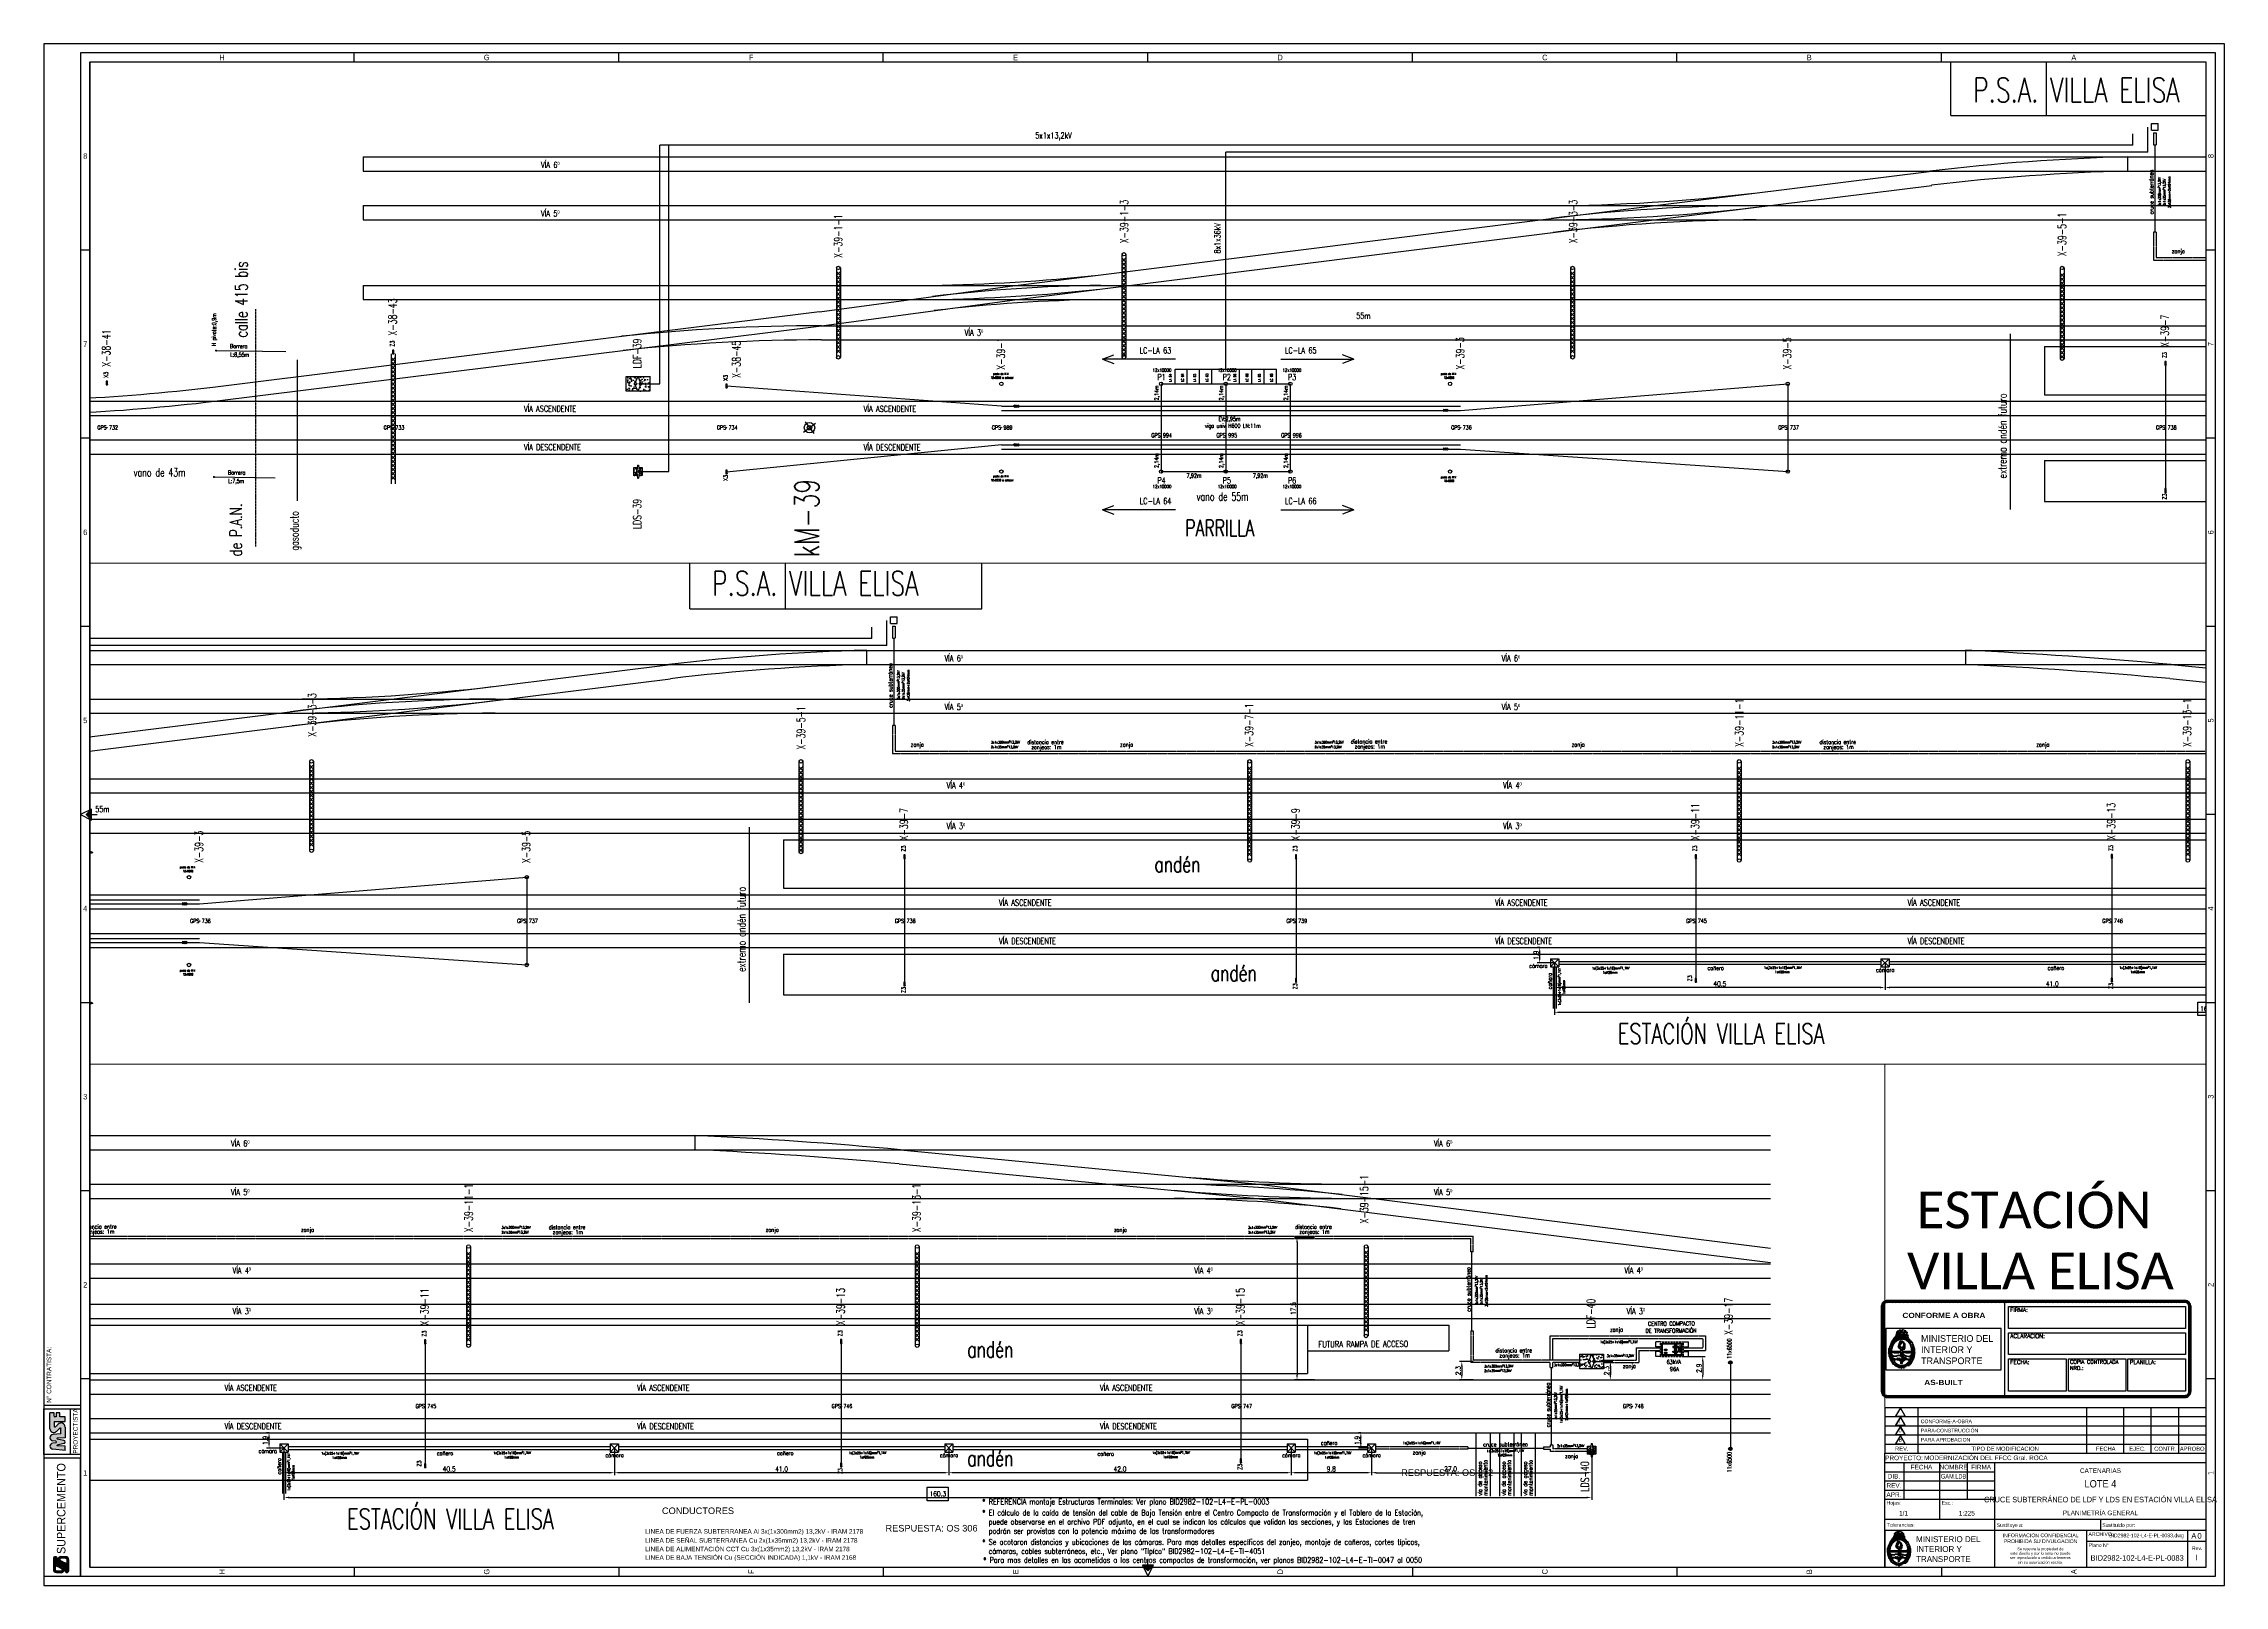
# Paper-space layout 'Layout1' of a CAD drawing. Header units: millimetres. Extents: x -363 to 826, y -140 to 700.
# The model-space entities are those that its viewports show. They can reach past a viewport. Long polylines and large blocks are cut down to what shows.
import ezdxf
from ezdxf.enums import TextEntityAlignment as Align

# ---------------------------------------------------------------- set-up
doc = ezdxf.new("R2010")
doc.units = ezdxf.units.MM
doc.linetypes.add('ACAD_ISO04W100', pattern=[30, 24, -3, 0, -3])
doc.linetypes.add('HIDDEN2', pattern=[4.7625, 3.175, -1.5875])
for name, color, linetype in [('0_FORMATO', 7, 'Continuous'), ('C142', 142, 'Continuous'), ('E4_ESQUEMAS', 2, 'Continuous'), ('LINEA02', 8, 'Continuous'), ('M_DIM', 1, 'Continuous'), ('TEXTO', 7, 'Continuous'), ('textos', 7, 'Continuous'), ('Textos catenaria', 7, 'Continuous')]:
    doc.layers.add(name, color=color, linetype=linetype)
doc.styles.add('ARIAL', font='arial.ttf', dxfattribs={"width": 0.8})
doc.styles.add('progresivas', font='calibri.ttf')
doc.styles.add('ROMAN_SIMPLEX', font='ROMANS')
doc.styles.add('SANSSERIF', font='SAS_____.PFB', dxfattribs={"height": 0.4})
doc.styles.add('SIMPLEX', font='simplex.shx', dxfattribs={"width": 0.75})
doc.styles.add('STYLE1', font='arial.ttf')
doc.styles.add('TEXTO_SELLO', font='')
doc.styles.get('TEXTO_SELLO').set_extended_font_data('Arial Black', bold=True)
doc.linetypes.add('GAS_LINE', pattern='A,12.7,-5.08,["GAS",Standard,S=2.54,R=0,X=-2.54,Y=-1.27],-6.35', length=24.13)
doc.linetypes.add('ZIGZAG', pattern='A,0.00254,-5.08,[131,ltypeshp.shx,S=5.08,R=0,X=-5.08,Y=0],-10.16,[131,ltypeshp.shx,S=5.08,R=180,X=5.08,Y=0],-5.08', length=20.32254)
doc.dimstyles.new('COTA-100', dxfattribs={"dimscale": 3, "dimtxt": 0.2, "dimasz": 0.2, "dimexe": 0.1, "dimexo": 0, "dimgap": 0.05, "dimtad": 1, "dimdec": 1, "dimzin": 0, "dimdsep": 46, "dimtxsty": 'SIMPLEX', "dimcen": 0.1, "dimclrd": 256, "dimclre": 256, "dimclrt": 256, "dimazin": 0, "dimtm": 1e-09, "dimtfac": 0.714286, "dimtdec": 1, "dimtmove": 2, "dimatfit": 2, "dimfxl": 0, "dimtolj": 1, "dimtzin": 0, "dimarcsym": 0})
pattern_1 = [(50, (-2624.04677, -773.78864), (0.45546167, -0.039847714), [0.047625, -0.523875]), (355, (-2624.04677, -773.78864), (-0.088107065, 0.47764161), [0.0381, -0.4191]), (100.451, (-2624.0088, -773.79196), (0.367356254, 0.43779172), [0.040475, -0.445225]), (46.1842, (-2624.04677, -773.66164), (0.6776976, -0.10510582), [0.0714375, -0.7858125]), (96.6356, (-2623.9903, -773.6704), (0.59351059, 0.61856389), [0.0607125, -0.6678375]), (351.184, (-2624.0468, -773.66164), (0.59351151, 0.6185628), [0.05715, -0.62865]), (21, (-2623.98327, -773.6934), (0.3790372, -0.255663796), [0.047625, -0.523875]), (326, (-2623.98327, -773.6934), (0.15450507, 0.460469915), [0.0381, -0.4191]), (71.4514, (-2623.9517, -773.7147), (0.53354123, 0.204807144), [0.040475, -0.445225]), (37.5, (-2624.04677, -773.78864), (0.007721508, 0.211387597), [0, -0.41402, 0, -0.42545, 0, -0.4206875]), (7.5, (-2624.04677, -773.78864), (0.167049156, 0.250451437), [0, -0.24257, 0, -0.404495, 0, -0.1603375]), (327.5, (-2624.18837, -773.78864), (0.338976488, -0.01432186), [0, -0.15875, 0, -0.4953, 0, -0.657225]), (317.5, (-2624.25187, -773.78864), (0.370322953, 0.063566228), [0, -0.206375, 0, -0.32893, 0, -0.466725])]

# ---------------------------------------------------------------- blocks, each defined once
blk = doc.blocks.new('ROTULO_CARATULA')
at = {"layer": '0_FORMATO', "color": 255}
for p, q in [((0, 0), (0, 62)), ((0, 52), (60, 52)), ((10.6, 37), (10.6, 57)), ((30, 37), (30, 57)), ((45, 37), (45, 57)), ((60, 0), (60, 57)), ((0, 47), (60, 47)), ((0, 42), (60, 42)), ((0, 37), (60, 37)), ((30, 26), (30, 37)), ((175, 26), (0, 26)), ((117.5, 26), (117.5, 20)), ((175, 20), (0, 20)), ((0, 19.4), (0, 0)), ((60, 0), (60, 19.2)), ((110, 20), (110, 0)), ((175, 14), (110, 14)), ((165, 20), (165, 0)), ((0, 0), (175, 0))]:
    blk.add_line(p, q, dxfattribs=at)
at = {"layer": '0_FORMATO', "color": 7}
for p, q in [((0, 62), (175, 62)), ((0, 57), (175, 57))]:
    blk.add_line(p, q, dxfattribs=at)
at = {"layer": '0_FORMATO', "color": 253}
for p, q in [((0, 19.9), (0, 17.7)), ((2.2, 11.9), (2.3, 12.2)), ((2.2, 11.7), (2.2, 11.9)), ((2.3, 12.2), (2.4, 12.4)), ((2.4, 12.4), (2.5, 12.6)), ((2.5, 12.6), (2.6, 12.8)), ((2.6, 12.8), (2.7, 13.1)), ((2.7, 13.1), (2.8, 13.3)), ((2.8, 13.3), (3, 13.5)), ((3, 13.5), (3.1, 13.8)), ((3.1, 13.8), (3.2, 14)), ((3.2, 14), (3.3, 14.2)), ((3.3, 14.2), (3.4, 14.4)), ((3.4, 14.4), (3.6, 14.6)), ((3.6, 14.6), (3.7, 14.9)), ((3.7, 14.9), (3.8, 15.1)), ((3.8, 15.1), (4, 15.3)), ((4, 15.3), (4.1, 15.5)), ((4.1, 15.5), (4.3, 15.7)), ((4.3, 15.7), (4.4, 16)), ((4.4, 16), (4.6, 16.2)), ((4.6, 16.2), (4.7, 16.4)), ((4.7, 16.4), (4.9, 16.6)), ((4.9, 16.6), (5, 16.8)), ((5, 16.8), (5.2, 17)), ((5.2, 18.2), (6, 19.1)), ((5.4, 18), (5.2, 18.2)), ((5.2, 17.4), (5.4, 17.7)), ((5.2, 17), (5.3, 17.2)), ((5.3, 17.2), (5.5, 17.4)), ((5.5, 17.9), (5.4, 18)), ((5.4, 17.7), (5.5, 17.8)), ((5.5, 17.8), (5.5, 17.9)), ((6, 19.1), (6.3, 19)), ((6.3, 19), (6.4, 19.1)), ((6.4, 19.1), (6.6, 19.3)), ((6.6, 19.3), (7.4, 18.8)), ((7.4, 18.8), (7.7, 19.3)), ((7.7, 19.3), (7.9, 18.8)), ((7.9, 18.8), (8.2, 19.6)), ((8.2, 19.6), (9.6, 19.1)), ((9.6, 19.1), (9.3, 18.2)), ((9.3, 18.2), (10.4, 18.2)), ((10.4, 18.2), (10.1, 16.6)), ((10.1, 16.6), (10.4, 16.7)), ((10.4, 16.7), (10.7, 16.8)), ((10.7, 16.8), (10.9, 16.9)), ((10.8, 16.6), (10.7, 16.4)), ((10.7, 16.4), (10.7, 16.2)), ((10.7, 16.2), (10.8, 16)), ((11, 17), (10.8, 16.8)), ((10.8, 16.8), (10.8, 16.6)), ((10.8, 16), (10.8, 15.8)), ((10.8, 15.8), (10.9, 15.6)), ((10.9, 15.6), (11, 15.4)), ((11, 15.4), (11.2, 15.2)), ((11.2, 15.2), (11.3, 14.9)), ((11.3, 14.9), (11.5, 14.7)), ((11.5, 14.7), (11.6, 14.5)), ((11.6, 14.5), (11.8, 14.2)), ((11.8, 14.2), (12, 14)), ((12, 14), (12.2, 13.8)), ((12.2, 13.8), (12.3, 13.6)), ((12.3, 13.6), (12.5, 13.4)), ((12.5, 13.4), (12.7, 13.2)), ((12.7, 13.2), (12.8, 13)), ((12.8, 13), (12.9, 12.8)), ((12.9, 12.8), (13, 12.6)), ((13, 12.6), (13.1, 12.5)), ((13.1, 12.5), (13.2, 12.3)), ((13.2, 12.3), (13.3, 12.1)), ((13.3, 12.1), (13.4, 11.9)), ((1.6, 9.3), (1.7, 9.6)), ((1.6, 9.1), (1.6, 9.3)), ((1.6, 8.8), (1.6, 9.1)), ((1.6, 8.6), (1.6, 8.8)), ((1.6, 8.3), (1.6, 8.6)), ((1.6, 8.1), (1.6, 8.3)), ((1.6, 7.8), (1.6, 8.1)), ((1.6, 7.6), (1.6, 7.8)), ((1.7, 7.3), (1.6, 7.6)), ((1.7, 10), (1.8, 10.3)), ((1.7, 9.8), (1.7, 10)), ((1.7, 9.6), (1.7, 9.8)), ((1.7, 7.1), (1.7, 7.3)), ((1.8, 6.8), (1.7, 7.1)), ((1.8, 10.5), (1.9, 10.8)), ((1.8, 10.3), (1.8, 10.5)), ((1.8, 6.6), (1.8, 6.8)), ((1.9, 6.3), (1.8, 6.6)), ((1.9, 11), (2, 11.2)), ((1.9, 10.8), (1.9, 11)), ((1.9, 6.1), (1.9, 6.3)), ((2, 5.8), (1.9, 6.1)), ((2, 11.2), (2.1, 11.5)), ((2.1, 5.6), (2, 5.8)), ((2.1, 11.5), (2.2, 11.7)), ((2.2, 5.3), (2.1, 5.6)), ((2.3, 5.1), (2.2, 5.3)), ((2.4, 4.8), (2.3, 5.1)), ((2.6, 4.5), (2.4, 4.8)), ((2.7, 4.3), (2.6, 4.5)), ((2.8, 4.1), (2.7, 4.3)), ((3, 3.8), (2.8, 4.1)), ((3.1, 3.6), (3, 3.8)), ((3.3, 3.4), (3.1, 3.6)), ((3.4, 3.2), (3.3, 3.4)), ((3.6, 3), (3.4, 3.2)), ((3.8, 2.8), (3.6, 3)), ((4, 2.6), (3.8, 2.8)), ((4.2, 2.4), (4, 2.6)), ((4.4, 2.2), (4.2, 2.4)), ((4.7, 2), (4.4, 2.2)), ((4.9, 1.9), (4.7, 2)), ((5.1, 1.7), (4.9, 1.9)), ((5.4, 1.6), (5.1, 1.7)), ((5.6, 1.5), (5.4, 1.6)), ((8.5, 1.8), (5.5, 2.1)), ((5.5, 2.1), (6.8, 1.3)), ((5.8, 1.4), (5.6, 1.5)), ((6.1, 1.3), (5.8, 1.4)), ((6.3, 1.3), (6.1, 1.3)), ((6.6, 1.3), (6.3, 1.3)), ((6.8, 1.3), (6.6, 1.3)), ((6.8, 1.3), (8.5, 1.8)), ((7.1, 1.3), (6.8, 1.3)), ((7.3, 1.2), (7.1, 1.3)), ((7.5, 1), (7.3, 1.2)), ((7.5, 0.8), (7.5, 1)), ((7.7, 0.5), (7.5, 0.8)), ((8.2, 1.3), (7.7, 0.5)), ((9.6, 1.6), (8.2, 1.3)), ((10.4, 2.6), (8.8, 1.8)), ((8.8, 1.8), (9.6, 1.6)), ((10.1, 1.8), (10.4, 2.6)), ((10.4, 1.9), (10.1, 1.8)), ((10.6, 2), (10.4, 1.9)), ((10.8, 2.1), (10.6, 2)), ((11, 2.3), (10.8, 2.1)), ((11.2, 2.4), (11, 2.3)), ((11.4, 2.5), (11.2, 2.4)), ((11.6, 2.7), (11.4, 2.5)), ((11.8, 2.9), (11.6, 2.7)), ((12, 3), (11.8, 2.9)), ((12.1, 3.2), (12, 3)), ((12.3, 3.4), (12.1, 3.2)), ((12.4, 3.6), (12.3, 3.4)), ((12.6, 3.8), (12.4, 3.6)), ((12.7, 4), (12.6, 3.8)), ((12.8, 4.2), (12.7, 4)), ((13, 4.4), (12.8, 4.2)), ((13.1, 4.6), (13, 4.4)), ((13.2, 4.8), (13.1, 4.6)), ((13.3, 5), (13.2, 4.8)), ((13.4, 5.3), (13.3, 5)), ((13.4, 11.9), (13.5, 11.6)), ((13.5, 5.5), (13.4, 5.3)), ((13.5, 11.6), (13.6, 11.4)), ((13.6, 5.7), (13.5, 5.5)), ((13.6, 11.4), (13.7, 11.2)), ((13.7, 6.2), (13.6, 6)), ((13.6, 6), (13.6, 5.7)), ((13.7, 11.2), (13.7, 10.9)), ((13.7, 10.9), (13.8, 10.7)), ((13.8, 6.4), (13.7, 6.2)), ((13.8, 10.7), (13.8, 10.5)), ((13.8, 10.5), (13.9, 10.2)), ((13.9, 6.9), (13.8, 6.7)), ((13.8, 6.7), (13.8, 6.4)), ((13.9, 10.2), (13.9, 10)), ((13.9, 10), (14, 9.7)), ((14, 7.7), (13.9, 7.4)), ((13.9, 7.4), (13.9, 7.2)), ((13.9, 7.2), (13.9, 6.9)), ((14, 9.7), (14, 9.5)), ((14, 9.5), (14, 9.2)), ((14, 9.2), (14, 9)), ((14, 9), (14, 8.7)), ((14, 8.7), (14, 8.5)), ((14, 8.5), (14, 8.2)), ((14, 8.2), (14, 7.9)), ((14, 7.9), (14, 7.7))]:
    blk.add_line(p, q, dxfattribs=at)
at = {"layer": '0_FORMATO'}
blk.add_line((60, 19.2), (60, 21.6), dxfattribs=at)
at = {"layer": '0_FORMATO', "color": 253}
for points in [[(0, 19.9), (0, 19.9)], [(2.2, 12.2), (2.2, 11.9), (2.2, 11.6), (2.2, 11.4), (2.3, 11.2), (2.5, 11.1), (2.7, 10.9), (2.5, 11.4), (3.3, 11.1), (2.2, 12.2)], [(3.3, 14.4), (3.1, 14.1), (3, 13.9), (2.8, 13.6), (2.7, 13.4), (2.6, 13.1), (2.6, 12.8), (2.5, 12.6), (2.5, 12.3), (2.5, 12), (2.6, 12.2), (2.7, 12.4), (2.9, 12.6), (3, 12.9), (3.1, 13.1), (3.2, 13.4), (3.3, 13.7), (3.3, 13.9), (3.3, 14.2), (3.3, 14.4)], [(2.7, 8.9), (7.4, 8.9), (7.4, 10), (7.2, 10.1), (7.1, 10.3), (6.9, 10.4), (6.8, 10.6), (6.7, 10.8), (6.6, 11), (6.5, 11.2), (6.5, 11.4), (6.4, 11.7), (6.4, 11.9), (6.4, 12.1), (6.4, 12.4), (6.4, 12.6), (6.5, 12.8), (6.6, 13), (6.6, 13.2), (6.8, 13.3), (6.9, 13.5), (7.1, 13.6), (7.2, 13.7), (7.4, 13.8), (7.7, 13.8), (7.9, 13.8), (8.1, 13.7), (8.3, 13.7), (8.5, 13.6), (8.6, 13.4), (8.8, 13.3), (8.9, 13.2), (9, 13), (9.1, 12.8), (9.2, 12.6), (9.3, 12.4), (9.3, 12.2), (9.4, 12), (9.4, 11.8), (9.4, 11.6), (9.3, 11.4), (9.3, 11.2), (9.2, 11), (9.1, 10.8), (9, 10.6), (8.9, 10.5), (8.8, 10.3), (8.6, 10.2), (8.4, 10.1), (8.2, 10), (8.2, 8.9), (12.6, 8.9), (12.6, 9.2), (12.6, 9.5), (12.6, 9.7), (12.5, 10), (12.5, 10.2), (12.5, 10.4), (12.4, 10.7), (12.4, 10.9), (12.3, 11.1), (12.3, 11.3), (12.2, 11.5), (12.1, 11.7), (12, 11.9), (12, 12.1), (11.9, 12.3), (11.8, 12.4), (11.7, 12.6), (11.6, 12.8), (11.5, 12.9), (11.4, 13.1), (11.3, 13.2), (11.2, 13.3), (11.1, 13.5), (10.9, 13.6), (10.8, 13.7), (10.7, 13.8), (10.6, 13.9), (10.4, 14), (10.3, 14.1), (10.1, 14.2), (10, 14.3), (9.9, 14.4), (9.7, 14.4), (9.6, 14.5), (9.4, 14.6), (9.3, 14.6), (9.1, 14.7), (9, 14.7), (8.8, 14.7), (8.7, 14.8), (8.5, 14.8), (8.3, 14.8), (8.2, 14.8), (8, 14.8), (7.9, 14.8), (7.7, 14.8), (7.6, 14.8), (7.4, 14.8), (7.2, 14.8), (7.1, 14.7), (6.9, 14.7), (6.8, 14.7), (6.6, 14.6), (6.5, 14.6), (6.3, 14.5), (6.2, 14.5), (6, 14.4), (5.9, 14.3), (5.7, 14.2), (5.6, 14.1), (5.4, 14.1), (5.3, 14), (5.1, 13.9), (5, 13.7), (4.9, 13.6), (4.7, 13.5), (4.6, 13.4), (4.5, 13.3), (4.3, 13.1), (4.2, 13), (4.1, 12.8), (4, 12.7), (3.9, 12.5), (3.8, 12.3), (3.7, 12.2), (3.6, 12), (3.5, 11.8), (3.4, 11.6), (3.3, 11.4), (3.2, 11.2), (3.2, 11), (3.1, 10.8), (3, 10.6), (3, 10.4), (2.9, 10.2), (2.9, 9.9), (2.8, 9.7), (2.8, 9.4), (2.8, 9.2), (2.7, 8.9)], [(2.7, 12.2), (3.3, 11.7), (3.3, 12.2), (2.7, 12.2)], [(3, 13.6), (2.9, 13.2), (2.9, 13), (2.9, 12.7), (3.1, 12.5), (3.3, 12.2), (3.2, 12.5), (3.3, 12.7), (3.6, 12.8), (3, 13.6)], [(3.3, 13.3), (3.3, 13), (3.3, 12.9), (3, 12.8), (3.3, 12), (3.5, 12.2), (3.6, 12.5), (3.6, 12.7), (3.6, 12.9), (3.5, 13.1), (3.3, 13.3)], [(3.8, 14.1), (3.8, 13.8), (3.8, 13.7), (3.6, 13.6), (3.3, 13.6), (4.1, 13), (4.7, 14.1), (3.8, 14.1)], [(3.6, 14.7), (3.8, 14.4), (3.6, 14.7)], [(3.8, 15), (3.8, 14.6), (3.7, 14.3), (3.8, 14.1), (3.9, 13.8), (4.1, 13.6), (4.1, 13.9), (4.2, 14.1), (4.3, 14.1), (4.7, 14.1), (4.4, 15), (3.8, 15)], [(4.4, 15.5), (4.7, 13.9), (5.5, 14.7), (4.4, 15.5)], [(4.7, 15.8), (4.7, 14.7), (5.7, 15), (5.5, 15.8), (4.7, 15.8)], [(6.3, 18.8), (5.5, 17.2), (4.9, 17.2), (4.9, 15.5), (5.2, 15.5), (5.4, 15.4), (5.5, 15.3), (5.4, 15.1), (5.2, 15), (5.4, 14.9), (5.7, 14.9), (5.9, 14.9), (6.2, 14.9), (6.5, 14.9), (6.8, 15), (7.1, 15), (7.4, 15.1), (7.7, 15.2), (7.9, 15.3), (8.2, 15.4), (8.4, 15.5), (8.6, 15.6), (8.8, 15.8), (5.7, 15.2), (6.3, 18.8)], [(6, 19.1), (5.2, 18.2), (5.5, 18.2), (5.8, 18.2), (5.9, 18.3), (6, 18.5), (6.1, 18.8), (6, 19.1)], [(5.7, 17.4), (5.5, 16.1), (5.7, 16.3), (5.8, 16.5), (5.9, 16.7), (5.9, 16.9), (5.9, 17.1), (5.7, 17.4)], [(5.7, 16.1), (5.7, 15.2), (6.3, 15.2), (6.3, 16.1), (5.7, 16.1)], [(6.6, 18.2), (6, 16.9), (6.2, 17.1), (6.4, 17.4), (6.5, 17.6), (6.6, 17.9), (6.6, 18.2)], [(6, 16.3), (6.8, 16.3), (6.6, 17.4), (7.7, 17.4), (7.4, 16.6), (8.2, 16.6), (7.9, 17.4), (8.8, 17.4), (8.8, 17), (8.8, 16.8), (9, 16.6), (9.3, 16.3), (9.3, 16.6), (9.2, 16.9), (9.1, 17.1), (9, 17.3), (8.9, 17.5), (8.8, 17.6), (8.6, 17.8), (8.5, 17.9), (8.3, 18), (8.2, 18), (8, 18.1), (7.9, 18.1), (7.7, 18.1), (7.5, 18), (7.4, 18), (7.2, 17.9), (7.1, 17.8), (6.9, 17.7), (6.7, 17.5), (6.6, 17.4), (6.5, 17.2), (6.3, 17), (6.2, 16.8), (6.1, 16.6), (6, 16.3)], [(6, 16.3), (6, 15.5), (6.6, 16.1), (7.4, 15.8), (7.1, 16), (6.9, 16.2), (6.7, 16.3), (6.4, 16.3), (6, 16.3)], [(6.8, 13.3), (7.7, 13), (6.3, 11.1), (9, 10.9), (8.2, 11.1), (9, 11.4), (9, 11.7), (8.9, 12), (8.8, 12.2), (8.8, 12.5), (8.7, 12.7), (8.6, 12.9), (8.4, 13.1), (8.3, 13.2), (8.1, 13.3), (7.9, 13.4), (7.7, 13.4), (7.5, 13.4), (7.2, 13.4), (6.8, 13.3)], [(6.6, 12.5), (6.3, 11.7), (6.6, 12.5)], [(6.5, 15.1), (6.7, 15.1), (6.5, 15.1)], [(8.2, 19.6), (8.1, 19.3), (7.9, 19.1), (7.8, 19.1), (7.6, 19.2), (7.4, 19.3), (6.6, 19.3), (6.7, 19.1), (6.8, 18.9), (7, 18.7), (7.1, 18.6), (7.3, 18.5), (7.5, 18.4), (7.7, 18.4), (7.9, 18.4), (8.2, 18.4), (8.4, 18.4), (8.6, 18.5), (8.9, 18.6), (9.1, 18.6), (9.3, 18.7), (9.6, 18.8), (8.2, 19.6)], [(6.6, 17.4), (6.7, 17.1), (6.8, 16.9), (7, 16.7), (7.1, 16.6), (7.4, 16.5), (7.6, 16.4), (7.9, 16.3), (7.7, 17.4), (6.6, 17.4)], [(6.6, 16.1), (6.6, 15.5), (7.1, 15.5), (6.6, 16.1)], [(6.8, 13.9), (6.6, 12.8), (7.4, 13.9), (6.8, 13.9)], [(6.8, 17.4), (6.8, 16.9), (7.4, 16.9), (7.4, 17.4), (6.8, 17.4)], [(6.8, 12.2), (7.7, 13), (7.3, 13), (7.1, 12.9), (7, 12.8), (6.9, 12.5), (6.8, 12.2)], [(6.9, 18.3), (7, 18.2), (6.9, 18.3)], [(7.4, 15.5), (8.8, 15.8), (8.8, 15), (9, 15.1), (9.3, 15.1), (9.5, 15.2), (9.7, 15.2), (9.9, 15.2), (10.1, 15.2), (10.1, 15.1), (10.2, 14.9), (10.1, 14.7), (10.9, 15), (10.9, 15.5), (10.8, 15.6), (10.6, 15.6), (10.4, 15.7), (10.1, 15.8), (9.9, 15.9), (9.7, 16), (9.5, 16.1), (9.2, 16.2), (9, 16.2), (8.8, 16.3), (8.6, 16.3), (8.4, 16.3), (8.2, 16.3), (8, 16.3), (7.9, 16.2), (7.7, 16.1), (7.6, 15.9), (7.5, 15.8), (7.4, 15.5)], [(7.4, 14.1), (8.2, 13.9), (7.4, 14.1)], [(7.6, 13.8), (7.8, 13.7), (7.6, 13.8)], [(7.7, 16.1), (7.9, 15.8), (7.7, 16.1)], [(7.8, 19.2), (7.8, 19), (7.8, 19.2)], [(7.9, 17.4), (7.9, 16.9), (8.8, 16.9), (8.8, 17.4), (7.9, 17.4)], [(7.9, 13.9), (8.8, 13.3), (7.9, 13.9)], [(8.2, 16.9), (9, 16.3), (8.2, 16.9)], [(8.5, 18.5), (8.5, 18), (9, 18), (8.5, 18.5)], [(8.8, 18), (9.9, 16.3), (9.8, 16.6), (9.6, 16.9), (9.5, 17.2), (9.4, 17.4), (9.2, 17.6), (9, 17.8), (8.8, 18)], [(8.8, 13.3), (8.8, 12), (8.8, 13.3)], [(9, 18.8), (9.3, 15.8), (10.7, 15.5), (10.7, 16.6), (10.1, 16.6), (10.4, 18.2), (9, 18.8)], [(9, 15.2), (10.4, 15), (9, 15.2)], [(9, 12.5), (9.3, 10.3), (9.4, 10.6), (9.5, 10.9), (9.5, 11.2), (9.5, 11.4), (9.4, 11.7), (9.3, 12), (9.2, 12.2), (9, 12.5)], [(9.1, 12.9), (9.2, 12.7), (9.1, 12.9)], [(9.7, 17.2), (9.8, 17.1), (9.7, 17.2)], [(10.1, 14.7), (11.5, 13), (12, 13.6), (12.9, 13), (12.6, 13.9), (11.2, 13.6), (11.2, 13.9), (11.1, 14.2), (10.9, 14.3), (10.7, 14.5), (10.5, 14.6), (10.1, 14.7)], [(10.7, 15), (12, 13.6), (12, 13.9), (11.9, 14.2), (11.8, 14.5), (11.7, 14.6), (11.5, 14.8), (11.3, 14.9), (11, 14.9), (10.7, 15)], [(11.4, 13.8), (11.6, 13.7), (11.4, 13.8)], [(12, 13.6), (11.9, 13.3), (11.8, 13), (11.8, 12.8), (11.9, 12.6), (12, 12.5), (12.3, 12.3), (12.6, 12.2), (12, 11.7), (12.3, 10.9), (13.4, 10.9), (13.1, 13), (12, 13.6)], [(12.2, 12.1), (12.4, 12), (12.2, 12.1)], [(13.1, 12.2), (13.1, 12), (13.1, 11.8), (13.1, 11.5), (13, 11.3), (12.9, 11.1), (12.9, 10.8), (12.9, 10.6), (12.8, 10.4), (12.9, 10.2), (12.9, 10.1), (13, 9.9), (13.2, 9.8), (13.4, 9.8), (12.9, 10.3), (14, 10.3), (13.1, 12.2)], [(12.9, 12.5), (13.1, 12.2), (12.9, 12.5)], [(1.4, 10.3), (1.4, 8.1), (1.6, 8.9), (2.5, 9.2), (2.3, 9.4), (2.2, 9.5), (2.1, 9.6), (2.1, 9.6), (2.2, 9.7), (2.5, 9.8), (1.4, 10.3)], [(6, 11.7), (6.1, 11.4), (6.2, 11.1), (6.3, 10.9), (6.4, 10.7), (6.6, 10.6), (6.8, 10.5), (7.1, 10.4), (7.4, 10.3), (7.4, 8.9), (2.7, 8.9), (2.8, 9.2), (2.8, 9.5), (2.8, 9.7), (2.8, 10), (2.9, 10.3), (2.9, 10.5), (2.8, 10.8), (2.7, 11), (2.6, 11.2), (2.5, 11.4), (2.7, 10.9), (1.9, 11.1), (1.6, 10), (2.2, 10.6), (1.9, 9.2), (2.5, 7.6), (2.7, 8.7), (7.4, 8.7), (7.4, 6.8), (7.9, 8.7), (8.2, 8.7), (8.5, 8.7), (8.7, 8.7), (9, 8.7), (9.3, 8.7), (9.5, 8.7), (9.8, 8.7), (10.1, 8.7), (10.3, 8.7), (10.6, 8.7), (10.9, 8.7), (11.1, 8.7), (11.4, 8.7), (11.6, 8.6), (11.9, 8.6), (12.1, 8.5), (12.4, 8.4), (12.6, 8.3), (12.8, 8.2), (13.1, 8.1), (13.3, 7.9), (13.5, 7.8), (13.7, 7.6), (12.6, 7.8), (12, 4.8), (10.7, 5.1), (11.5, 4.6), (10.1, 2.6), (11.2, 2.6), (12.6, 5.9), (13.7, 5.7), (12.9, 6.2), (12.9, 7.3), (13.7, 6.5), (14, 10.3), (13.1, 8.4), (13.1, 9.5), (12.9, 9.4), (12.6, 9.3), (12.4, 9.2), (12.1, 9.1), (11.8, 9), (11.6, 9), (11.3, 8.9), (11, 8.9), (10.7, 8.9), (10.5, 8.9), (10.2, 8.9), (9.9, 8.9), (9.6, 8.9), (9.3, 8.9), (9, 8.9), (8.8, 8.9), (8.5, 8.9), (8.2, 8.9), (7.9, 8.9), (8.5, 10.6), (7.1, 11.1), (7.1, 10.8), (7, 10.7), (6.9, 10.6), (6.6, 10.6), (6.3, 10.6), (6, 11.7)], [(1.6, 8.9), (1.7, 8.6), (1.8, 8.3), (1.8, 8.1), (2, 7.9), (2.2, 7.7), (2.5, 7.6), (1.9, 8.1), (2.5, 8.9), (1.6, 8.9)], [(1.6, 7.8), (1.6, 6.5), (1.9, 7.3), (2.5, 6.8), (2.5, 7.1), (2.5, 7.3), (2.3, 7.5), (2.2, 7.6), (1.9, 7.7), (1.6, 7.8)], [(1.9, 7.3), (1.6, 6.2), (2.7, 6.2), (1.9, 7.3)], [(1.9, 10.6), (1.9, 10), (2.5, 10), (1.9, 10.6)], [(2.7, 6.8), (1.9, 5.7), (3, 5.4), (2.7, 6.8)], [(1.9, 5.1), (3.3, 4.8), (3, 5.9), (1.9, 5.1)], [(2, 11.8), (2.1, 11.6), (2, 11.8)], [(2.1, 9.7), (2.3, 9.6), (2.1, 9.7)], [(2.1, 8.3), (2.3, 8.2), (2.1, 8.3)], [(2.3, 5.2), (2.4, 5), (2.3, 5.2)], [(2.5, 4.3), (4.4, 3.5), (4.4, 4.8), (4.1, 4.9), (3.8, 5), (3.6, 5), (3.3, 4.9), (3.1, 4.8), (2.9, 4.7), (2.7, 4.5), (2.5, 4.3)], [(2.7, 8.7), (3, 8.6), (3.2, 8.5), (3.5, 8.4), (3.8, 8.4), (4, 8.4), (4.3, 8.3), (4.6, 8.3), (4.9, 8.3), (5.2, 8.3), (5.5, 8.3), (5.7, 8.3), (6, 8.3), (6.3, 8.4), (6.6, 8.4), (6.9, 8.4), (7.1, 8.4), (7.4, 8.4), (7.1, 8.5), (6.9, 8.6), (6.6, 8.6), (6.4, 8.7), (6.1, 8.7), (5.8, 8.7), (5.5, 8.7), (5.2, 8.7), (5, 8.7), (4.7, 8.7), (4.4, 8.7), (4.1, 8.7), (3.8, 8.7), (3.5, 8.7), (3.3, 8.7), (3, 8.7), (2.7, 8.7)], [(2.7, 8.4), (2.8, 8.1), (2.8, 7.9), (2.9, 7.6), (3, 7.4), (3.1, 7.3), (3.3, 7.1), (3.4, 7), (3.6, 7), (3.7, 6.9), (3.9, 6.8), (4.1, 6.8), (4.3, 6.8), (4.5, 6.8), (4.7, 6.8), (4.9, 6.8), (5.2, 6.9), (5.4, 6.9), (5.6, 7), (5.8, 7), (6.1, 7.1), (6.3, 7.1), (6.5, 7.2), (6.7, 7.2), (7, 7.2), (7.2, 7.3), (7.4, 7.3), (7.4, 8.4), (2.7, 8.4)], [(2.7, 7.3), (3, 7), (2.7, 7.3)], [(2.7, 7), (3, 6.8), (2.7, 7)], [(2.7, 4.6), (2.9, 4.3), (3, 4), (3.1, 3.9), (3.3, 3.7), (3.5, 3.6), (3.8, 3.5), (3.7, 3.8), (3.6, 4), (3.5, 4.2), (3.3, 4.3), (3.1, 4.5), (2.7, 4.6)], [(2.8, 10.4), (2.9, 10.2), (2.8, 10.4)], [(3, 6.2), (3.1, 6), (3.3, 5.9), (3.4, 5.8), (3.6, 5.7), (3.9, 5.6), (4.1, 5.5), (4.3, 5.4), (4.6, 5.4), (4.9, 5.3), (5.2, 5.3), (5.5, 5.3), (5.8, 5.3), (6.1, 5.2), (6.4, 5.2), (6.7, 5.2), (7, 5.3), (7.3, 5.3), (7.5, 5.3), (7.8, 5.3), (8.1, 5.3), (8.3, 5.3), (8.6, 5.4), (8.8, 5.4), (8.8, 6.2), (9, 6.1), (9.2, 6), (9.4, 5.9), (9.6, 5.8), (9.8, 5.7), (10, 5.6), (10.2, 5.5), (10.4, 5.4), (10.6, 5.3), (10.8, 5.3), (11, 5.3), (11.2, 5.3), (11.4, 5.3), (11.6, 5.4), (11.8, 5.4), (11.9, 5.6), (12.1, 5.7), (12.2, 5.9), (12.3, 6.2), (12.1, 6.2), (11.8, 6.3), (11.5, 6.3), (11.3, 6.4), (11, 6.4), (10.8, 6.5), (10.5, 6.5), (10.2, 6.6), (10, 6.7), (9.7, 6.7), (9.5, 6.8), (9.2, 6.8), (8.9, 6.8), (8.7, 6.9), (8.4, 6.9), (8.2, 6.9), (7.9, 6.9), (7.6, 6.8), (7.4, 6.8), (8.8, 6.5), (8.4, 6.4), (8.1, 6.4), (7.9, 6.4), (7.7, 6.4), (7.5, 6.6), (7.3, 6.8), (7.1, 7), (3, 6.2)], [(3, 6.2), (4.1, 6.5), (3.8, 6.6), (3.5, 6.6), (3.3, 6.5), (3, 6.2)], [(3, 3.7), (3.3, 2.9), (4.1, 3.2), (3, 3.7)], [(3.3, 5.4), (3.6, 5.1), (3.3, 5.4)], [(3.6, 3.2), (3.8, 2.9), (3.9, 2.7), (4.1, 2.6), (4.4, 2.5), (4.6, 2.4), (4.9, 2.4), (5.2, 2.4), (4.7, 3.5), (3.6, 3.2)], [(3.6, 2.9), (3.8, 2.6), (3.6, 2.9)], [(7.4, 2.9), (7.4, 4.6), (3.8, 4.8), (3.9, 4.6), (4.1, 4.4), (4.2, 4.2), (4.3, 4), (4.5, 3.8), (4.6, 3.6), (4.8, 3.4), (5, 3.3), (5.1, 3.1), (5.3, 3), (5.5, 2.9), (5.7, 2.8), (5.9, 2.7), (6.1, 2.6), (6.3, 2.5), (6.5, 2.4), (6.7, 2.3), (6.9, 2.3), (7.1, 2.3), (7.3, 2.2), (7.5, 2.2), (7.7, 2.2), (7.9, 2.2), (8.1, 2.2), (8.3, 2.2), (8.5, 2.3), (8.7, 2.3), (8.9, 2.4), (9.1, 2.4), (9.3, 2.5), (9.5, 2.6), (9.7, 2.7), (9.9, 2.8), (10.1, 2.9), (10.3, 3.1), (10.5, 3.2), (10.6, 3.4), (10.8, 3.5), (10.9, 3.7), (11.1, 3.9), (11.2, 4.1), (11.4, 4.3), (11.5, 4.6), (11.2, 4.7), (10.9, 4.8), (10.6, 4.9), (10.3, 4.9), (10.1, 4.9), (9.9, 4.9), (9.7, 4.9), (9.5, 4.8), (9.4, 4.8), (9.2, 4.7), (9, 4.6), (8.9, 4.5), (8.8, 4.4), (8.6, 4.2), (8.5, 4.1), (8.3, 3.9), (8.1, 3.7), (8, 3.5), (7.8, 3.3), (7.6, 3.1), (7.4, 2.9)], [(4.1, 6.8), (5.5, 6.5), (4.1, 6.8)], [(4.1, 4), (4.4, 3.7), (4.1, 4)], [(4.9, 2.9), (4.9, 2.6), (4.8, 2.5), (4.7, 2.4), (4.4, 2.4), (4.1, 2.4), (5.2, 1.8), (6.8, 1.8), (4.9, 2.9)], [(4.4, 3.7), (5.2, 2.9), (4.4, 3.7)], [(4.5, 5.2), (4.6, 5), (4.5, 5.2)], [(4.8, 5.3), (5, 5.2), (4.8, 5.3)], [(5.2, 5.1), (6.6, 5.4), (6.3, 5.5), (6, 5.6), (5.8, 5.6), (5.6, 5.5), (5.4, 5.4), (5.2, 5.1)], [(5.2, 2.9), (5.5, 2.6), (5.2, 2.9)], [(5.2, 2.1), (5.4, 1.8), (5.6, 1.6), (5.8, 1.5), (6, 1.3), (6.3, 1.2), (6.5, 1.1), (6.8, 1), (5.2, 2.1)], [(5.4, 2.3), (5.6, 2.2), (5.4, 2.3)], [(5.6, 6.8), (5.7, 6.7), (5.6, 6.8)], [(5.7, 7), (7.4, 7), (5.7, 7)], [(5.7, 5.4), (6.6, 4.8), (5.7, 5.4)], [(5.7, 2.6), (6, 2.4), (5.7, 2.6)], [(6, 7.3), (6.3, 7), (6, 7.3)], [(6.3, 10.9), (7.4, 10.6), (6.3, 10.9)], [(6.3, 5.4), (6.6, 5.1), (6.3, 5.4)], [(6.3, 4.8), (6.6, 4.6), (6.3, 4.8)], [(6.3, 2.4), (6.6, 2.1), (6.3, 2.4)], [(6.6, 10.9), (7.4, 11.4), (6.6, 10.9)], [(6.6, 10.3), (7.4, 10), (6.6, 10.3)], [(6.6, 5.7), (6.6, 5.1), (7.4, 5.1), (6.6, 5.7)], [(6.6, 4.6), (6.9, 4.6), (7.2, 4.7), (7.4, 4.8), (7.6, 4.9), (7.8, 5.1), (7.9, 5.4), (7.6, 5.3), (7.3, 5.3), (7.1, 5.2), (6.9, 5.1), (6.7, 4.9), (6.6, 4.6)], [(6.8, 4.8), (7.1, 4.6), (6.8, 4.8)], [(6.9, 1.6), (7, 1.5), (6.9, 1.6)], [(7.1, 7), (7.2, 6.7), (7.3, 6.5), (7.4, 6.4), (7.6, 6.3), (7.9, 6.2), (7.1, 7)], [(7.1, 1.8), (7.9, 1.6), (7.4, 0.7), (8.8, 1.8), (7.1, 1.8)], [(7.4, 4.6), (7.4, 3.2), (7.4, 4.6)], [(7.4, 3.2), (7.7, 2.9), (7.4, 3.2)], [(7.6, 1.5), (7.8, 1.4), (7.6, 1.5)], [(7.9, 5.1), (7.7, 3.2), (7.9, 5.1)], [(7.7, 3.2), (7.9, 2.9), (7.7, 3.2)], [(7.8, 0.8), (7.8, 0.6), (7.8, 0.8)], [(8.2, 11.4), (9, 11.1), (7.9, 10.9), (9.3, 10.3), (9.3, 11.4), (8.2, 11.4)], [(7.9, 10.3), (7.9, 8.9), (8.2, 10), (9.3, 10), (7.9, 10.3)], [(7.9, 8.7), (7.9, 8.3), (8, 8), (8, 7.8), (8.1, 7.5), (8.3, 7.3), (8.5, 7), (7.9, 8.7)], [(7.9, 6.8), (7.9, 6.2), (8.5, 6.2), (8.5, 6.8), (7.9, 6.8)], [(7.9, 4.6), (7.9, 3.2), (7.9, 4.6)], [(8.2, 8.7), (8.5, 8.6), (8.7, 8.5), (9, 8.4), (9.2, 8.4), (9.5, 8.4), (9.8, 8.3), (10.1, 8.3), (10.4, 8.3), (10.6, 8.3), (10.9, 8.3), (11.2, 8.3), (11.5, 8.4), (11.8, 8.4), (12.1, 8.4), (12.3, 8.4), (12.6, 8.4), (12.3, 8.5), (12.1, 8.6), (11.8, 8.6), (11.6, 8.7), (11.3, 8.7), (11, 8.7), (10.7, 8.7), (10.4, 8.7), (10.2, 8.7), (9.9, 8.7), (9.6, 8.7), (9.3, 8.7), (9, 8.7), (8.7, 8.7), (8.5, 8.7), (8.2, 8.7)], [(8.2, 8.4), (8.3, 8.2), (8.4, 8), (8.5, 7.9), (8.6, 7.7), (8.7, 7.5), (8.9, 7.4), (9, 7.3), (9.2, 7.1), (9.4, 7), (9.6, 6.9), (9.7, 6.9), (9.9, 6.8), (10.1, 6.7), (10.3, 6.7), (10.5, 6.7), (10.7, 6.6), (10.9, 6.6), (11.1, 6.6), (11.3, 6.7), (11.4, 6.7), (11.6, 6.8), (11.8, 6.9), (11.9, 7), (12.1, 7.1), (12.2, 7.2), (12.3, 7.3), (12.4, 7.5), (12.5, 7.7), (12.5, 7.9), (12.6, 8.1), (12.6, 8.4), (8.2, 8.4)], [(8.2, 5.4), (8.2, 4.6), (8.8, 4.6), (8.8, 5.4), (8.2, 5.4)], [(8.4, 11.9), (8.6, 11.8), (8.4, 11.9)], [(8.5, 7.3), (9.6, 6.8), (8.5, 7.3)], [(8.5, 6.5), (8.8, 6.2), (8.5, 6.5)], [(8.5, 5.9), (8.8, 5.1), (8.5, 5.9)], [(9.3, 5.9), (8.5, 5.1), (8.8, 5.1), (9, 5.1), (9.2, 5.2), (9.3, 5.3), (9.4, 5.4), (9.4, 5.7), (9.3, 5.9)], [(8.8, 1.6), (8.5, 1), (9, 1), (8.8, 1.6)], [(8.7, 2), (8.8, 1.9), (8.7, 2)], [(8.8, 5.9), (9.3, 5.4), (9.3, 5.9), (8.8, 5.9)], [(8.8, 2.4), (9, 2.1), (8.8, 2.4)], [(8.9, 6.1), (9.1, 6), (8.9, 6.1)], [(9, 7.3), (9.3, 7), (9, 7.3)], [(9, 5.1), (9.3, 4.8), (9, 5.1)], [(9, 1.8), (10.1, 2.4), (9.8, 2.4), (9.6, 2.4), (9.4, 2.3), (9.2, 2.1), (9, 1.8)], [(9.2, 1.5), (9.4, 1.4), (9.2, 1.5)], [(9.6, 7), (9.6, 6.5), (10.1, 6.5), (9.6, 7)], [(9.6, 5.9), (9.9, 5.7), (9.6, 5.9)], [(9.8, 1.7), (9.9, 1.6), (9.8, 1.7)], [(9.9, 5.5), (10, 5.3), (9.9, 5.5)], [(9.9, 2.9), (10.1, 2.6), (9.9, 2.9)], [(10, 6.9), (10.2, 6.8), (10, 6.9)], [(10.1, 5.4), (10.4, 5.1), (10.1, 5.4)], [(10.1, 2.1), (11.5, 2.1), (10.1, 2.1)], [(10.3, 6.7), (10.5, 6.6), (10.3, 6.7)], [(11.2, 3.5), (11.1, 3.2), (11, 3.1), (11, 3), (11.1, 2.9), (11.2, 2.6), (11, 2.8), (10.9, 2.9), (10.8, 2.9), (10.6, 2.8), (10.4, 2.6), (12, 2.6), (12, 3.2), (11.2, 3.5)], [(10.5, 5.2), (10.6, 5), (10.5, 5.2)], [(10.7, 6.8), (10.9, 6.5), (10.7, 6.8)], [(10.9, 4.8), (11.2, 4.6), (10.9, 4.8)], [(11, 6.6), (11.1, 6.4), (11, 6.6)], [(11.2, 5.1), (12, 4.8), (11.2, 5.1)], [(11.2, 4.3), (11.5, 4), (11.2, 4.3)], [(11.4, 6.4), (11.6, 6.3), (11.4, 6.4)], [(11.8, 4.6), (12.3, 3.7), (11.5, 3.5), (12.3, 2.9), (13.1, 4.8), (11.8, 4.6)], [(11.5, 4), (12.3, 3.5), (11.5, 4)], [(12, 6.4), (12.1, 6.3), (12, 6.4)], [(12, 5.7), (12.3, 5.4), (12, 5.7)], [(12.2, 4.2), (12.4, 4.1), (12.2, 4.2)], [(12.3, 6.8), (12.6, 6.5), (12.3, 6.8)], [(12.6, 5.9), (12.3, 4.8), (12.6, 4.9), (12.8, 5), (13, 5.2), (13, 5.3), (12.9, 5.5), (12.8, 5.7), (12.6, 5.9)], [(12.4, 11.5), (12.5, 11.3), (12.4, 11.5)], [(12.6, 10.9), (12.6, 10.3), (13.1, 10.9), (12.6, 10.9)], [(12.6, 9.8), (12.6, 8.9), (12.6, 9.8)], [(12.6, 8.7), (12.6, 7.8), (12.6, 8.7)], [(12.9, 10.3), (13.4, 9.8), (13.1, 8.4), (13.3, 8.6), (13.5, 8.8), (13.6, 9), (13.6, 9.3), (13.7, 9.5), (13.7, 9.8), (13.7, 10), (13.7, 10.3), (13.7, 10.6), (12.9, 10.3)], [(12.9, 8.1), (13.7, 7.6), (12.9, 8.1)], [(12.9, 7.3), (12.9, 6.2), (13.7, 6.2), (13.7, 7.3), (12.9, 7.3)], [(13.1, 5.9), (13.1, 4.8), (13.1, 5.9)], [(14, 8.5), (14.1, 8.3), (14, 8.5)]]:
    blk.add_lwpolyline(points, dxfattribs=at)
at = {"layer": '0_FORMATO', "color": 255, "style": 'STYLE1'}
for s, p in [('PROYECTO:', (10.5, 59.5)), ('DIB.', (5, 49.5)), ('FECHA', (20, 54.5)), ('FIRMA', (52.5, 54.5)), ('APR.', (5, 39.5)), ('REV.', (5, 44.5))]:
    blk.add_text(s, height=2.5, dxfattribs=at).set_placement(p, align=Align.MIDDLE)
at = {"layer": '0_FORMATO', "color": 255, "style": 'STYLE1', "width": 0.8}
blk.add_text('NOMBRE', height=2.5, dxfattribs=at).set_placement((37.5, 54.5), align=Align.MIDDLE)
at = {"layer": '0_FORMATO', "color": 255, "style": 'STYLE1'}
for s, p in [('Hojas:', (1, 36)), ('Esc.:', (31, 36)), ('ARCHIVO:', (111, 19))]:
    blk.add_text(s, height=2, dxfattribs=at).set_placement(p, align=Align.TOP_LEFT)
at = {"layer": '0_FORMATO', "color": 255, "style": 'STYLE1', "width": 0.8}
for s, p in [('Tolerancias: ', (1.2, 24)), ('Sustituye a:', (61, 23.9)), ('Sustituido por:', (118.5, 23.9))]:
    blk.add_text(s, height=2, dxfattribs=at).set_placement(p, align=Align.TOP_LEFT)
at = {"layer": '0_FORMATO', "linetype": 'Continuous'}
for s, height, p in [('MINISTERIO DEL', 3.252, (17.1, 13.6)), ('TRANSPORTE', 3.25, (17.1, 2.8)), ('INTERIOR Y', 3.25, (17.1, 8.2))]:
    blk.add_text(s, height=height, dxfattribs=at).set_placement(p)
at = {"layer": '0_FORMATO', "color": 255, "style": 'STYLE1'}
for s, height, p in [('INFORMACION CONFIDENCIAL', 2, (84.9, 16.3)), ('PROHIBIDA SU DIVULGACION', 2, (84.9, 13.1)), ('ser reproducido o cedido a terceros', 1.5, (84.8, 4.4)), ('este diseño y por lo tanto no puede', 1.5, (84.8, 6.8)), ('Se reserva la propiedad de', 1.5, (84.8, 9.2)), ('sin su autorización escrita.', 1.5, (84.8, 1.9))]:
    blk.add_text(s, height=height, dxfattribs=at).set_placement(p, align=Align.CENTER)
at = {"layer": '0_FORMATO', "color": 254, "style": 'STYLE1'}
blk.add_text('Plano N°', height=2, dxfattribs=at).set_placement((111, 13), align=Align.TOP_LEFT)
at = {"layer": '0_FORMATO', "color": 255, "style": 'STYLE1'}
blk.add_text('A', height=3, dxfattribs=at).set_placement((168.4, 18.5), align=Align.TOP_CENTER)
at = {"layer": '0_FORMATO', "color": 254, "style": 'STYLE1'}
blk.add_text('Rev.', height=2, dxfattribs=at).set_placement((170.2, 11.3), align=Align.TOP_CENTER)
at = {"layer": '0_FORMATO', "color": 253, "style": 'STYLE1'}
for tag, p, height in [('NOM_PROYECTO', (21.4, 58.2), 2.5), ('HOJAS', (7.7, 28.1), 2.5), ('XXXXXXXXXX', (19.3, 22), 2.5), ('XXXX-X-XX-XXX-XXXX', (79.6, 21.9), 2), ('XXXX-X-XX-XXX-XXXX', (140.2, 21.9), 2)]:
    blk.add_attdef(tag, p, '', height=height, dxfattribs=at)
at = {"layer": '0_FORMATO', "color": 253, "style": 'STYLE1', "flags": 4}
for tag, width, p in [('DD/MM/AA', 0.9, (20.3, 49.5)), ('NOMB.', 0.7, (37.5, 49.5)), ('DD/MM/AA', 0.9, (20.3, 44.5)), ('DD/MM/AA', 0.9, (20.3, 39.5)), ('NOMB.', 0.7, (37.5, 44.5)), ('NOMB.', 0.7, (37.5, 39.5))]:
    blk.add_attdef(tag, text='', height=2.5, dxfattribs=dict(at, width=width)).set_placement(p, align=Align.MIDDLE)
at = {"layer": '0_FORMATO', "color": 254, "style": 'STYLE1', "flags": 4}
blk.add_attdef('SECTOR', text='', height=2.5, dxfattribs=at).set_placement((117.5, 51.2), align=Align.CENTER)
at = {"layer": '0_FORMATO', "color": 253, "style": 'STYLE1', "width": 0.9, "flags": 4}
for tag, p in [('DESCRIPCION_1', (117.5, 35.3)), ('EQUIPO', (117.5, 43.3)), ('XXXX-X-XX-XXX-XXXX', (137.4, 3.5))]:
    blk.add_attdef(tag, text='', height=4, dxfattribs=at).set_placement(p, align=Align.CENTER)
at = {"layer": '0_FORMATO', "color": 253, "style": 'STYLE1', "flags": 4}
for tag, height, p in [('ESCALA', 2.5, (44.7, 28.1)), ('DESCRIPCION_2', 2.5, (117.5, 28.2)), ('XX', 3, (170, 3.6))]:
    blk.add_attdef(tag, text='', height=height, dxfattribs=at).set_placement(p, align=Align.CENTER)
blk.add_attdef('XXXXXXXXXXX', text='', height=2.5, dxfattribs=at).set_placement((142.5, 16.9), align=Align.MIDDLE)
at = {"layer": '0_FORMATO', "color": 255, "style": 'STYLE1', "flags": 4}
blk.add_attdef('X', text='', height=3, dxfattribs=at).set_placement((171.5, 15.5), align=Align.CENTER)
blk = doc.blocks.new('*X4')
at = {"color": 0}
for p, q in [((95.7, 17.5), (98.6, 20.5)), ((95.8, 17.4), (98.6, 20.3)), ((95.8, 17.4), (98.6, 20.1)), ((95.9, 17.3), (98.6, 20)), ((96, 17.2), (98.6, 19.8)), ((96.1, 17.1), (98.6, 19.6)), ((96.2, 17), (98.6, 19.4)), ((96.3, 16.9), (98.6, 19.2)), ((96.4, 16.8), (98.6, 19.1)), ((96.5, 16.7), (98.6, 18.9)), ((96.6, 16.7), (98.6, 18.7)), ((96.6, 16.6), (98.6, 18.5)), ((96.7, 16.5), (98.6, 18.4)), ((96.8, 16.4), (98.6, 18.2)), ((96.9, 16.3), (98.6, 18)), ((97, 16.2), (98.6, 17.8)), ((97.1, 16.1), (98.6, 17.7)), ((97.2, 16), (98.6, 17.5)), ((97.3, 15.9), (98.6, 17.3)), ((97.3, 15.9), (98.6, 17.1)), ((97.4, 15.8), (98.6, 16.9)), ((97.5, 15.7), (98.6, 16.8)), ((97.6, 15.6), (98.6, 16.6)), ((97.7, 15.5), (98.6, 16.4)), ((97.8, 15.4), (98.6, 16.2)), ((97.9, 15.3), (98.6, 16.1)), ((98, 15.2), (98.6, 15.9)), ((98.1, 15.1), (98.6, 15.7)), ((98.1, 15.1), (98.6, 15.5)), ((98.2, 15), (98.6, 15.4)), ((98.3, 14.9), (98.6, 15.2)), ((98.4, 14.8), (98.6, 15)), ((98.5, 14.7), (98.6, 14.8)), ((98.6, 14.6), (98.6, 14.6))]:
    blk.add_line(p, q, dxfattribs=at)
blk = doc.blocks.new('*X5')
at = {"color": 0}
for p, q in [((95.7, 17.5), (98.6, 20.5)), ((95.8, 17.4), (98.6, 20.3)), ((95.8, 17.4), (98.6, 20.1)), ((95.9, 17.3), (98.6, 20)), ((96, 17.2), (98.6, 19.8)), ((96.1, 17.1), (98.6, 19.6)), ((96.2, 17), (98.6, 19.4)), ((96.3, 16.9), (98.6, 19.2)), ((96.4, 16.8), (98.6, 19.1)), ((96.5, 16.7), (98.6, 18.9)), ((96.6, 16.7), (98.6, 18.7)), ((96.6, 16.6), (98.6, 18.5)), ((96.7, 16.5), (98.6, 18.4)), ((96.8, 16.4), (98.6, 18.2)), ((96.9, 16.3), (98.6, 18)), ((97, 16.2), (98.6, 17.8)), ((97.1, 16.1), (98.6, 17.7)), ((97.2, 16), (98.6, 17.5)), ((97.3, 15.9), (98.6, 17.3)), ((97.3, 15.9), (98.6, 17.1)), ((97.4, 15.8), (98.6, 16.9)), ((97.5, 15.7), (98.6, 16.8)), ((97.6, 15.6), (98.6, 16.6)), ((97.7, 15.5), (98.6, 16.4)), ((97.8, 15.4), (98.6, 16.2)), ((97.9, 15.3), (98.6, 16.1)), ((98, 15.2), (98.6, 15.9)), ((98.1, 15.1), (98.6, 15.7)), ((98.1, 15.1), (98.6, 15.5)), ((98.2, 15), (98.6, 15.4)), ((98.3, 14.9), (98.6, 15.2)), ((98.4, 14.8), (98.6, 15)), ((98.5, 14.7), (98.6, 14.8)), ((98.6, 14.6), (98.6, 14.6))]:
    blk.add_line(p, q, dxfattribs=at)
blk = doc.blocks.new('ISO_A0')
at = {"color": 7}
for p, q in [((-576, 410.1), (-576, 2.6)), ((577, 410.1), (-576, 410.1)), ((577, -409.9), (577, 410.1)), ((-576, -2.4), (-576, -409.9)), ((-576, -409.9), (-2, -409.9)), ((3, -409.9), (577, -409.9))]:
    blk.add_line(p, q, dxfattribs=at)
at = {"color": 254}
for p, q in [((-431.9, 410.1), (-431.9, 415.1)), ((-287.8, 410.1), (-287.8, 415.1)), ((-143.7, 410.1), (-143.7, 415.1)), ((0.5, 410.1), (0.5, 415.1)), ((144.6, 410.1), (144.6, 415.1)), ((288.7, 410.1), (288.7, 415.1)), ((432.8, 410.1), (432.8, 415.1)), ((-576, 307.6), (-581, 307.6)), ((582, 307.6), (577, 307.6)), ((-576, 205.1), (-581, 205.1)), ((582, 205.1), (577, 205.1)), ((-576, 102.6), (-581, 102.6)), ((582, 102.6), (577, 102.6)), ((-575, 3.1), (-581, 0.1)), ((-581, 0.1), (-575, -2.9)), ((-575, 3.1), (-578, 0.1)), ((-578, 0.1), (-575, -2.9)), ((-575, -2.9), (-575, 3.1)), ((-575, 0.1), (-572, 0.1)), ((582, 0.1), (577, 0.1)), ((-576, -102.4), (-581, -102.4)), ((582, -102.4), (577, -102.4)), ((-576, -204.9), (-581, -204.9)), ((582, -204.9), (577, -204.9)), ((-576, -307.4), (-581, -307.4)), ((582, -307.4), (577, -307.4)), ((-431.9, -409.9), (-431.9, -414.9)), ((-287.8, -409.9), (-287.8, -414.9)), ((-143.7, -409.9), (-143.7, -414.9)), ((3.5, -408.9), (-2.5, -408.9)), ((-2.5, -408.9), (0.5, -411.9)), ((-2.5, -408.9), (0.5, -414.9)), ((0.5, -408.9), (0.5, -405.9)), ((0.5, -411.9), (3.5, -408.9)), ((0.5, -414.9), (3.5, -408.9)), ((144.6, -409.9), (144.6, -414.9)), ((288.7, -409.9), (288.7, -414.9)), ((432.8, -409.9), (432.8, -414.9))]:
    blk.add_line(p, q, dxfattribs=at)
for points in [[(-601, 420.1), (-601, -419.9), (587, -419.9), (587, 420.1)], [(-581, 415.1), (-581, -414.9), (582, -414.9), (582, 415.1)]]:
    blk.add_lwpolyline(points, close=True, dxfattribs=at)
blk.add_blockref('*X4', (-673.6, -17.5), dxfattribs=at)
at = {"color": 254, "rotation": 90}
blk.add_blockref('*X5', (18.1, -507.5), dxfattribs=at)
at = {"color": 254}
for s, p in [('H', (-504, 412.6)), ('G', (-359.8, 412.6)), ('F', (-215.7, 412.6)), ('E', (-71.6, 412.6)), ('D', (72.5, 412.6)), ('C', (216.7, 412.6)), ('B', (360.8, 412.6)), ('A', (504.9, 412.6)), ('8', (-578.5, 358.9)), ('7', (-578.5, 256.4)), ('6', (-578.5, 153.9)), ('5', (-578.5, 51.4)), ('4', (-578.5, -51.1)), ('3', (-578.5, -153.6)), ('2', (-578.5, -256.1)), ('1', (-578.5, -358.6))]:
    blk.add_text(s, height=3, dxfattribs=at).set_placement(p, align=Align.MIDDLE)
for s, p in [('8', (579.5, 358.9)), ('7', (579.5, 256.4)), ('6', (579.5, 153.9)), ('5', (579.5, 51.4)), ('4', (579.5, -51.1)), ('3', (579.5, -153.6)), ('2', (579.5, -256.1)), ('1', (579.5, -358.6)), ('H', (-504, -412.4)), ('G', (-359.8, -412.4)), ('F', (-215.7, -412.4)), ('E', (-71.6, -412.4)), ('D', (72.5, -412.4)), ('C', (216.7, -412.4)), ('B', (360.8, -412.4)), ('A', (504.9, -412.4))]:
    blk.add_text(s, height=3, rotation=90, dxfattribs=at).set_placement(p, align=Align.MIDDLE)
blk = doc.blocks.new('ROTULO_REV_2.dwg')
at = {"color": 7}
for q in [(175, 25), (0, 0)]:
    blk.add_line((0, 25), q, dxfattribs=at)
at = {"color": 255}
for p, q in [((18, 25), (18, 0)), ((110, 25), (110, 0)), ((130, 25), (130, 0)), ((145, 25), (145, 0)), ((160, 25), (160, 0)), ((0, 20), (175, 20)), ((0, 15), (175, 15)), ((0, 10), (175, 10)), ((0, 5), (175, 5))]:
    blk.add_line(p, q, dxfattribs=at)
blk.add_line((0, 0), (175, 0))
at = {"color": 254}
for points in [[(8.5, 24.7), (5.9, 20.2), (11.1, 20.2)], [(8.5, 19.7), (5.9, 15.2), (11.1, 15.2)], [(8.5, 14.7), (5.9, 10.2), (11.1, 10.2)], [(8.5, 9.7), (5.9, 5.2), (11.1, 5.2)]]:
    blk.add_lwpolyline(points, close=True, dxfattribs=at)
at = {"color": 254, "style": 'STYLE1'}
for s, p in [('REV.', (9.3, 2.5)), ('TIPO DE MODIFICACION', (65.6, 2.5)), ('FECHA', (120.4, 2.5)), ('EJEC.', (137.7, 2.5)), ('CONTR.', (152.8, 2.5)), ('APROBO', (167.5, 2.5))]:
    blk.add_text(s, height=2.25, dxfattribs=at).set_placement(p, align=Align.MIDDLE_CENTER)
for tag, p in [('A', (7.6, 21.3)), ('A', (7.6, 16.3)), ('A', (7.6, 11.3)), ('PARACONSULTA', (19.6, 21.3)), ('PARACONSULTA', (19.6, 16.3)), ('PARACONSULTA', (19.6, 11.3)), ('DD/MM/AA', (111.8, 21.3)), ('DD/MM/AA', (111.8, 16.3)), ('DD/MM/AA', (111.8, 11.3)), ('A', (7.6, 6.3)), ('PARACONSULTA', (19.6, 6.3)), ('DD/MM/AA', (111.8, 6.3))]:
    blk.add_attdef(tag, p, '', height=2, dxfattribs=at)
at = {"color": 254, "style": 'STYLE1', "width": 0.8}
for p in [(130.5, 21.3), (130.5, 16.3), (130.5, 11.3), (145.5, 21.3), (145.5, 16.3), (145.5, 11.3), (162.6, 21.3), (162.6, 16.3), (162.6, 11.3), (130.5, 6.3), (145.5, 6.3), (162.6, 6.3)]:
    blk.add_attdef('NOMB.', p, '', height=2, dxfattribs=at)
blk = doc.blocks.new('A$C1FFA7F0F')
h = blk.add_hatch(color=20)
h.paths.add_polyline_path([(9.2, 13.9), (9.6, 13.9, -1), (9.6, 13.4), (9.2, 13.4, 0.273167), (6.7, 12), (5.3, 9.5, -0.273167), (3.5, 8.5), (3.1, 8.5, 1), (3.1, 6.4), (9, 6.4, 0.414214), (10.7, 8), (10.7, 10.7, 0.761103), (7.8, 11.3), (6.5, 8.9, -0.273167), (3.5, 7.2), (3.1, 7.2, -1), (3.1, 7.7), (3.5, 7.7, 0.273167), (6, 9.1), (7.4, 11.6, -0.273167), (9.2, 12.6), (9.6, 12.6, 1), (9.6, 14.7), (3.7, 14.7, 0.414214), (2, 13.1), (2, 10.5, 0.761103), (4.9, 9.8), (6.2, 12.2, -0.273167)])
h.paths.add_polyline_path([(5.4, 12.5), (4.1, 10.2, -0.777391), (2.9, 10.5), (2.9, 13.1, -0.414214), (3.7, 13.8), (5.8, 13.8, -0.658298), (6, 13.4, 0.064981)], flags=16)
h.paths.add_polyline_path([(9.8, 10.6), (9.8, 8, -0.414214), (9, 7.3), (6.9, 7.3, -0.658298), (6.7, 7.7, 0.064981), (7.3, 8.6), (8.6, 10.9, -0.777391)], flags=16)
at = {"color": 254}
for p, q in [((2, 13.1), (2, 10.5)), ((2.9, 13.1), (2.9, 10.5)), ((9.6, 14.7), (3.7, 14.7)), ((5.8, 13.8), (3.7, 13.8)), ((4.1, 10.2), (5.4, 12.5)), ((4.9, 9.8), (6.2, 12.2)), ((5.3, 9.5), (6.7, 12)), ((9.2, 13.9), (9.6, 13.9)), ((9.2, 13.4), (9.6, 13.4)), ((9.2, 12.6), (9.6, 12.6)), ((3.5, 8.5), (3.1, 8.5)), ((3.5, 7.7), (3.1, 7.7)), ((3.5, 7.2), (3.1, 7.2)), ((3.1, 6.4), (9, 6.4)), ((6, 9.1), (7.4, 11.6)), ((6.5, 8.9), (7.8, 11.3)), ((6.9, 7.3), (9, 7.3)), ((8.6, 10.9), (7.3, 8.6)), ((9.8, 8), (9.8, 10.6)), ((10.7, 10.7), (10.7, 8))]:
    blk.add_line(p, q, dxfattribs=at)
for centre, radius, start, end in [((3.7, 13.1), 1.65, 90, 180), ((3.7, 13.1), 0.75, 90, 180), ((9.1, 10.5), 4.28, 136.5731, 151.4653), ((5.8, 13.6), 0.25, 316.5731, 90), ((9.2, 10.6), 3.33, 90, 151.1143), ((9.2, 10.6), 2.83, 90, 151.1143), ((9.2, 10.6), 2.03, 90, 151.1143), ((9.2, 10.6), 1.53, 2.0149, 151.1143), ((9.6, 13.7), 1.05, 270, 90), ((9.6, 13.7), 0.25, 270, 90), ((3.5, 10.5), 1.53, 177.9851, 331.1143), ((3.1, 7.4), 1.05, 90, 270), ((3.1, 7.4), 0.25, 90, 270), ((3.5, 10.5), 0.631, 180, 331.4448), ((3.5, 10.5), 2.03, 270, 331.1143), ((3.5, 10.5), 2.83, 270, 331.1143), ((3.5, 10.5), 3.33, 270, 331.1143), ((6.9, 7.5), 0.25, 136.5731, 270), ((3.6, 10.6), 4.28, 316.5731, 331.4653), ((9.2, 10.6), 0.631, 0, 151.4448), ((9, 8), 1.65, 270, 0), ((9, 8), 0.75, 270, 0)]:
    blk.add_arc(centre, radius, start, end, dxfattribs=at)
blk = doc.blocks.new('A$C4AE07E70')
blk.add_hatch(color=160).paths.add_polyline_path([(15.5, 14.3), (18.1, 14.3), (18.1, 8.3), (20.5, 8.3), (20.5, 11.2), (22.7, 11.2), (22.7, 13.2), (20.5, 13.2), (20.5, 13.9, -0.414214), (20.9, 14.3), (22.7, 14.3), (22.7, 16.6), (14.1, 16.6, 0.665978), (12.6, 13.1), (14.4, 11.3, -0.665978), (14.1, 10.6), (11.3, 10.6), (10.9, 15.1, 0.906345), (7.5, 15.1), (7.3, 13.5, -0.898012), (6.4, 13.5), (6.3, 15.1, 0.906345), (2.9, 15.1), (2.3, 8.3), (4.6, 8.3), (4.8, 12.6, -0.872619), (5.2, 12.7), (6, 9, 0.79913), (7.7, 9), (8.5, 12.7, -0.872619), (9, 12.6), (9.2, 8.3), (15, 8.3, 0.665048), (16.6, 12.2), (15.1, 13.6, -0.665048)])
at = {"color": 254}
for p, q in [((2.3, 8.3), (2.9, 15.1)), ((4.6, 8.3), (4.8, 12.6)), ((6, 9), (5.2, 12.7)), ((6.4, 13.5), (6.3, 15.1)), ((7.3, 13.5), (7.5, 15.1)), ((7.7, 9), (8.5, 12.7)), ((9.2, 8.3), (9, 12.6)), ((11.3, 10.6), (10.9, 15.1)), ((14.4, 11.3), (12.6, 13.1)), ((14.1, 16.6), (22.7, 16.6)), ((15.1, 13.6), (16.6, 12.2)), ((18.1, 14.3), (15.5, 14.3)), ((18.1, 14.3), (18.1, 8.3)), ((20.5, 13.2), (20.5, 13.9)), ((22.7, 13.2), (20.5, 13.2)), ((20.9, 14.3), (22.7, 14.3)), ((22.7, 14.3), (22.7, 16.6)), ((22.7, 11.2), (22.7, 13.2)), ((2.3, 8.3), (4.6, 8.3)), ((15, 8.3), (9.2, 8.3)), ((11.3, 10.6), (14.1, 10.6)), ((18.1, 8.3), (20.5, 8.3)), ((20.5, 8.3), (20.5, 11.2)), ((20.5, 11.2), (22.7, 11.2))]:
    blk.add_line(p, q, dxfattribs=at)
for centre, radius, start, end in [((4.6, 14.9), 1.7, 6.1516, 174.9013), ((5, 12.6), 0.215, 12.7412, 177.1754), ((6.9, 13.5), 0.445, 186.1516, 353.8484), ((9.2, 14.9), 1.7, 5.0987, 173.8484), ((8.8, 12.6), 0.215, 2.8246, 167.2588), ((14.1, 14.6), 2.05, 90, 224.651), ((15.5, 13.9), 0.43, 90, 224.5033), ((15, 10.6), 2.25, 270, 44.5033), ((20.9, 13.9), 0.43, 90, 180), ((6.9, 9.2), 0.849, 192.7412, 347.2588), ((14.1, 11), 0.426, 270, 44.651)]:
    blk.add_arc(centre, radius, start, end, dxfattribs=at)
blk = doc.blocks.new('Logo MSF y Supercemento')
at = {"color": 254}
for p, q in [((66.3, 20), (91.3, 20)), ((66.3, 0), (66.3, 20)), ((91.3, 20), (91.3, 0)), ((66.3, 5.5), (91.3, 5.5)), ((91.3, 0), (66.3, 0))]:
    blk.add_line(p, q, dxfattribs=at)
blk.add_lwpolyline([(64.3, 0), (64.3, 20), (0, 20), (0, 0)], close=True, dxfattribs=at)
for name, p in [('A$C1FFA7F0F', (0, 0)), ('A$C4AE07E70', (66.3, 0))]:
    blk.add_blockref(name, p)
at = {"color": 254, "style": 'ARIAL', "width": 0.9}
blk.add_text('SUPERCEMENTO', height=4.66, dxfattribs=at).set_placement((36.9, 10.5), align=Align.MIDDLE_CENTER)
at = {"color": 254, "style": 'STYLE1'}
blk.add_text('PROYECTISTA', height=2.5, dxfattribs=at).set_placement((66.8, 1.5))
blk = doc.blocks.new('SELLO-APROBACION PARA CONSTRUCCION')
h = blk.add_hatch()
h.set_pattern_fill('ANSI31', color=5, scale=3, style=0)
h.set_pattern_definition([(45, (-45.8149, -214.10324), (-0.26516504, 0.26516504), [])])
edge = h.paths.add_edge_path(flags=16)
edge.add_arc((-71.5, 3.6), 3, 180, 270, ccw=False)
edge.add_line((-74.5, 3.6), (-74.5, 65.1))
edge.add_arc((-71.5, 65.1), 3, 90, 180, ccw=False)
edge.add_line((-71.5, 68.1), (144.5, 68.1))
edge.add_arc((144.5, 65.1), 3, 0, 90, ccw=False)
edge.add_line((147.5, 65.1), (147.5, 3.6))
edge.add_arc((144.5, 3.6), 3, -90, 0, ccw=False)
edge.add_line((144.5, 0.6), (-71.5, 0.6))
edge = h.paths.add_edge_path()
edge.add_arc((-71.5, 3.6), 4.5, 180, 270)
edge.add_line((-71.5, -0.9), (144.5, -0.9))
edge.add_arc((144.5, 3.6), 4.5, 270, 360)
edge.add_line((149, 3.6), (149, 65.1))
edge.add_arc((144.5, 65.1), 4.5, 0, 90)
edge.add_line((144.5, 69.6), (-71.5, 69.6))
edge.add_arc((-71.5, 65.1), 4.5, 90, 180)
edge.add_line((-76, 65.1), (-76, 3.6))
at = {"color": 5}
for points in [[(-76, 3.6, 0.414214), (-71.5, -0.9), (144.5, -0.9, 0.414214), (149, 3.6), (149, 65.1, 0.414214), (144.5, 69.6), (-71.5, 69.6, 0.414214), (-76, 65.1)], [(-74.5, 3.6, 0.414214), (-71.5, 0.6), (144.5, 0.6, 0.414214), (147.5, 3.6), (147.5, 65.1, 0.414214), (144.5, 68.1), (-71.5, 68.1, 0.414214), (-74.5, 65.1)]]:
    blk.add_lwpolyline(points, format="xyb", close=True, dxfattribs=at)
blk.add_lwpolyline([(13.5, 68.1), (13.5, 0.6)], dxfattribs=at)
for points in [[(16.5, 65.1), (145.1, 65.1), (145.1, 49.1), (16.5, 49.1)], [(-72.8, 19.3), (11.2, 19.3), (11.2, 49.3), (-72.8, 49.3)], [(16.5, 46.1), (145.1, 46.1), (145.1, 30.2), (16.5, 30.2)], [(58.4, 3.6), (16.5, 3.6), (16.5, 27.2), (58.4, 27.2)], [(101.7, 3.6), (59.9, 3.6), (59.9, 27.2), (101.7, 27.2)], [(145.1, 3.6), (103.2, 3.6), (103.2, 27.2), (145.1, 27.2)]]:
    blk.add_lwpolyline(points, close=True, dxfattribs=at)
at = {"layer": 'C142', "color": 5}
blk.add_lwpolyline([(-72.8, 48.9), (-72.8, 48.9)], dxfattribs=at)
at = {"layer": 'M_DIM', "color": 5}
for p, q in [((-65, 46.5), (-63.8, 47.7)), ((-63.8, 47.7), (-63.3, 47.6)), ((-63.3, 47.6), (-63.1, 47.7)), ((-63.1, 47.7), (-62.9, 48.1)), ((-62.9, 48.1), (-61.7, 47.3)), ((-61.7, 47.3), (-61.3, 48.1)), ((-61.3, 48.1), (-60.9, 47.3)), ((-60.9, 47.3), (-60.5, 48.5)), ((-60.5, 48.5), (-58.4, 47.7)), ((-58.4, 47.7), (-58.8, 46.5)), ((-70.4, 32.7), (-70.3, 33.1)), ((-70.4, 32.3), (-70.4, 32.7)), ((-70.4, 32), (-70.4, 32.3)), ((-70.4, 31.6), (-70.4, 32)), ((-70.3, 33.8), (-70.2, 34.2)), ((-70.3, 33.4), (-70.3, 33.8)), ((-70.3, 33.1), (-70.3, 33.4)), ((-70.2, 34.2), (-70.1, 34.5)), ((-70.1, 34.9), (-70, 35.2)), ((-70.1, 34.5), (-70.1, 34.9)), ((-70, 35.2), (-69.9, 35.6)), ((-69.9, 35.6), (-69.8, 35.9)), ((-69.8, 35.9), (-69.7, 36.3)), ((-69.7, 36.3), (-69.5, 36.6)), ((-69.5, 36.6), (-69.4, 37)), ((-69.4, 37), (-69.3, 37.3)), ((-69.3, 37.3), (-69.1, 37.7)), ((-69.1, 37.7), (-69, 38)), ((-69, 38), (-68.8, 38.4)), ((-68.8, 38.4), (-68.7, 38.7)), ((-68.7, 38.7), (-68.5, 39.1)), ((-68.5, 39.1), (-68.4, 39.4)), ((-68.4, 39.4), (-68.2, 39.7)), ((-68.2, 39.7), (-68, 40.1)), ((-68, 40.1), (-67.8, 40.4)), ((-67.8, 40.4), (-67.6, 40.7)), ((-67.6, 40.7), (-67.4, 41.1)), ((-67.4, 41.1), (-67.2, 41.4)), ((-67.2, 41.4), (-67, 41.7)), ((-67, 41.7), (-66.8, 42.1)), ((-66.8, 42.1), (-66.6, 42.4)), ((-66.6, 42.4), (-66.4, 42.7)), ((-66.4, 42.7), (-66.2, 43)), ((-66.2, 43), (-65.9, 43.4)), ((-65.9, 43.4), (-65.7, 43.7)), ((-65.7, 43.7), (-65.5, 44)), ((-65.5, 44), (-65.3, 44.3)), ((-65.3, 44.3), (-65, 44.6)), ((-64.7, 46.1), (-65, 46.5)), ((-65, 45.2), (-64.7, 45.6)), ((-65, 44.6), (-64.8, 44.9)), ((-64.8, 44.9), (-64.6, 45.2)), ((-64.6, 45.9), (-64.7, 46.1)), ((-64.7, 45.6), (-64.6, 45.8)), ((-64.6, 45.8), (-64.6, 45.9)), ((-58.8, 46.5), (-57.2, 46.5)), ((-57.2, 46.5), (-57.6, 44)), ((-57.6, 44), (-57.2, 44.2)), ((-57.2, 44.2), (-56.8, 44.3)), ((-56.8, 44.3), (-56.4, 44.5)), ((-56.6, 44.1), (-56.7, 43.8)), ((-56.7, 43.8), (-56.7, 43.5)), ((-56.7, 43.5), (-56.6, 43.2)), ((-56.5, 44.3), (-56.6, 44.1)), ((-56.6, 43.2), (-56.5, 42.8)), ((-56.3, 44.6), (-56.5, 44.3)), ((-56.5, 42.8), (-56.4, 42.5)), ((-56.4, 42.5), (-56.3, 42.2)), ((-56.3, 42.2), (-56.1, 41.8)), ((-56.1, 41.8), (-55.8, 41.5)), ((-55.8, 41.5), (-55.6, 41.1)), ((-55.6, 41.1), (-55.4, 40.8)), ((-55.4, 40.8), (-55.1, 40.5)), ((-55.1, 40.5), (-54.8, 40.1)), ((-54.8, 40.1), (-54.6, 39.8)), ((-54.6, 39.8), (-54.3, 39.5)), ((-54.3, 39.5), (-54, 39.2)), ((-54, 39.2), (-53.8, 38.9)), ((-53.8, 38.9), (-53.6, 38.6)), ((-53.6, 38.6), (-53.4, 38.3)), ((-53.4, 38.3), (-53.2, 38.1)), ((-53.2, 38.1), (-53.1, 37.9)), ((-53.1, 37.9), (-52.9, 37.5)), ((-52.9, 37.5), (-52.8, 37.2)), ((-52.8, 37.2), (-52.7, 36.9)), ((-52.7, 36.9), (-52.5, 36.6)), ((-52.5, 36.6), (-52.4, 36.2)), ((-52.4, 36.2), (-52.3, 35.9)), ((-52.3, 35.9), (-52.2, 35.5)), ((-52.2, 35.5), (-52.1, 35.2)), ((-52.1, 35.2), (-52, 34.8)), ((-52, 34.8), (-52, 34.4)), ((-52, 34.4), (-51.9, 34.1)), ((-51.9, 34.1), (-51.9, 33.7)), ((-51.9, 33.7), (-51.8, 33.3)), ((-51.8, 33.3), (-51.8, 32.9)), ((-51.8, 32.9), (-51.8, 32.6)), ((-51.8, 32.6), (-51.8, 32.2)), ((-51.8, 32.2), (-51.8, 31.8)), ((-51.8, 31.8), (-51.8, 31.4)), ((-70.4, 31.2), (-70.4, 31.6)), ((-70.4, 30.9), (-70.4, 31.2)), ((-70.3, 30.5), (-70.4, 30.9)), ((-70.3, 30.1), (-70.3, 30.5)), ((-70.2, 29.7), (-70.3, 30.1)), ((-70.2, 29.4), (-70.2, 29.7)), ((-70.1, 29), (-70.2, 29.4)), ((-70, 28.6), (-70.1, 29)), ((-69.9, 28.2), (-70, 28.6)), ((-69.8, 27.9), (-69.9, 28.2)), ((-69.6, 27.5), (-69.8, 27.9)), ((-69.5, 27.1), (-69.6, 27.5)), ((-69.3, 26.7), (-69.5, 27.1)), ((-69.1, 26.3), (-69.3, 26.7)), ((-69, 25.9), (-69.1, 26.3)), ((-68.8, 25.5), (-69, 25.9)), ((-68.6, 25.2), (-68.8, 25.5)), ((-68.4, 24.9), (-68.6, 25.2)), ((-68.1, 24.5), (-68.4, 24.9)), ((-67.9, 24.2), (-68.1, 24.5)), ((-67.6, 23.9), (-67.9, 24.2)), ((-67.4, 23.6), (-67.6, 23.9)), ((-67.1, 23.3), (-67.4, 23.6)), ((-66.8, 23), (-67.1, 23.3)), ((-66.5, 22.7), (-66.8, 23)), ((-66.1, 22.4), (-66.5, 22.7)), ((-65.8, 22.2), (-66.1, 22.4)), ((-65.5, 21.9), (-65.8, 22.2)), ((-65.1, 21.7), (-65.5, 21.9)), ((-64.8, 21.5), (-65.1, 21.7)), ((-64.4, 21.4), (-64.8, 21.5)), ((-60.1, 21.8), (-64.6, 22.3)), ((-64.6, 22.3), (-62.5, 21)), ((-64, 21.2), (-64.4, 21.4)), ((-63.7, 21.1), (-64, 21.2)), ((-63.3, 21.1), (-63.7, 21.1)), ((-62.9, 21), (-63.3, 21.1)), ((-62.5, 21), (-62.9, 21)), ((-62.5, 21), (-60.1, 21.8)), ((-62.1, 21), (-62.5, 21)), ((-61.8, 20.9), (-62.1, 21)), ((-61.6, 20.6), (-61.8, 20.9)), ((-61.5, 20.3), (-61.6, 20.6)), ((-61.3, 20.6), (-61.5, 21.1)), ((-60.5, 21.9), (-61.3, 20.6)), ((-58.4, 21.4), (-60.5, 21)), ((-57.2, 23.1), (-59.7, 21.8)), ((-59.7, 21.8), (-58.4, 21.4)), ((-57.6, 21.8), (-57.2, 23.1)), ((-57.3, 22), (-57.6, 21.8)), ((-56.9, 22.2), (-57.3, 22)), ((-56.6, 22.3), (-56.9, 22.2)), ((-56.3, 22.5), (-56.6, 22.3)), ((-56, 22.7), (-56.3, 22.5)), ((-55.7, 22.9), (-56, 22.7)), ((-55.4, 23.2), (-55.7, 22.9)), ((-55.1, 23.4), (-55.4, 23.2)), ((-54.9, 23.6), (-55.1, 23.4)), ((-54.6, 23.9), (-54.9, 23.6)), ((-54.4, 24.2), (-54.6, 23.9)), ((-54.1, 24.5), (-54.4, 24.2)), ((-53.9, 24.7), (-54.1, 24.5)), ((-53.7, 25), (-53.9, 24.7)), ((-53.5, 25.3), (-53.7, 25)), ((-53.3, 25.7), (-53.5, 25.3)), ((-53.2, 26), (-53.3, 25.7)), ((-53, 26.3), (-53.2, 26)), ((-52.8, 26.6), (-53, 26.3)), ((-52.7, 27), (-52.8, 26.6)), ((-52.6, 27.3), (-52.7, 27)), ((-52.4, 27.7), (-52.6, 27.3)), ((-52.3, 28), (-52.4, 27.7)), ((-52.2, 28.4), (-52.3, 28)), ((-52.1, 28.8), (-52.2, 28.4)), ((-52, 29.5), (-52.1, 29.1)), ((-52.1, 29.1), (-52.1, 28.8)), ((-51.9, 29.9), (-52, 29.5)), ((-51.8, 30.7), (-51.9, 30.3)), ((-51.9, 30.3), (-51.9, 29.9)), ((-51.8, 31.4), (-51.8, 31)), ((-51.8, 31), (-51.8, 30.7))]:
    blk.add_line(p, q, dxfattribs=at)
for points in [[(-63.8, 47.7), (-65, 46.5), (-64.5, 46.4), (-64.2, 46.5), (-63.9, 46.6), (-63.7, 46.9), (-63.7, 47.2), (-63.8, 47.7)], [(-60.5, 48.5), (-60.7, 48.1), (-60.9, 47.8), (-61.1, 47.7), (-61.3, 47.8), (-61.7, 48.1), (-62.9, 48.1), (-62.8, 47.7), (-62.6, 47.4), (-62.3, 47.1), (-62.1, 46.9), (-61.8, 46.8), (-61.5, 46.7), (-61.2, 46.7), (-60.9, 46.7), (-60.5, 46.7), (-60.2, 46.8), (-59.8, 46.8), (-59.5, 46.9), (-59.1, 47.1), (-58.8, 47.2), (-58.4, 47.3), (-60.5, 48.5)], [(-61.2, 47.8), (-61, 47.6), (-61.2, 47.8)], [(-70.7, 34.6), (-70.7, 31.3), (-70.3, 32.5), (-69.1, 32.9), (-69.3, 33.2), (-69.6, 33.4), (-69.7, 33.5), (-69.7, 33.6), (-69.5, 33.6), (-69.1, 33.8), (-70.7, 34.6)], [(-63.8, 36.6), (-63.7, 36.1), (-63.5, 35.7), (-63.4, 35.4), (-63.2, 35.2), (-62.9, 34.9), (-62.6, 34.8), (-62.2, 34.7), (-61.7, 34.6), (-61.7, 32.5), (-68.7, 32.5), (-68.7, 32.9), (-68.6, 33.3), (-68.6, 33.7), (-68.5, 34.1), (-68.5, 34.5), (-68.5, 34.9), (-68.6, 35.2), (-68.7, 35.6), (-68.8, 35.9), (-69.1, 36.2), (-68.7, 35.4), (-69.9, 35.8), (-70.3, 34.2), (-69.5, 35), (-69.9, 32.9), (-69.1, 30.5), (-68.7, 32.1), (-61.7, 32.1), (-61.7, 29.2), (-60.9, 32.1), (-60.5, 32.1), (-60.1, 32.1), (-59.7, 32.1), (-59.3, 32.2), (-58.9, 32.2), (-58.5, 32.2), (-58.1, 32.2), (-57.7, 32.2), (-57.3, 32.2), (-56.9, 32.2), (-56.5, 32.2), (-56.1, 32.1), (-55.7, 32.1), (-55.3, 32), (-54.9, 32), (-54.6, 31.9), (-54.2, 31.7), (-53.9, 31.6), (-53.5, 31.4), (-53.2, 31.2), (-52.9, 31), (-52.6, 30.8), (-52.3, 30.5), (-53.9, 30.9), (-54.7, 26.4), (-56.8, 26.8), (-55.5, 26), (-57.6, 23.1), (-56, 23.1), (-53.9, 28), (-52.3, 27.6), (-53.5, 28.4), (-53.5, 30.1), (-52.3, 28.8), (-51.9, 34.6), (-53.1, 31.7), (-53.1, 33.3), (-53.5, 33.2), (-53.8, 33), (-54.2, 32.9), (-54.6, 32.7), (-55, 32.6), (-55.4, 32.6), (-55.8, 32.5), (-56.3, 32.5), (-56.7, 32.5), (-57.1, 32.4), (-57.5, 32.4), (-57.9, 32.4), (-58.4, 32.4), (-58.8, 32.5), (-59.2, 32.5), (-59.6, 32.5), (-60.1, 32.5), (-60.5, 32.5), (-60.9, 32.5), (-60.1, 35), (-62.1, 35.8), (-62.2, 35.3), (-62.3, 35.1), (-62.5, 35), (-62.8, 35), (-63.3, 35), (-63.8, 36.6)], [(-70.3, 32.5), (-70.3, 32), (-70.2, 31.6), (-70, 31.3), (-69.8, 31), (-69.5, 30.7), (-69.1, 30.5), (-69.9, 31.3), (-69.1, 32.5), (-70.3, 32.5)], [(-69.9, 35), (-69.9, 34.2), (-69.1, 34.2), (-69.9, 35)], [(-69.8, 36.8), (-69.6, 36.5), (-69.8, 36.8)], [(-69.6, 33.6), (-69.4, 33.5), (-69.6, 33.6)], [(-69.5, 37.4), (-69.5, 37), (-69.5, 36.6), (-69.4, 36.2), (-69.3, 36), (-69.1, 35.7), (-68.7, 35.4), (-69.1, 36.2), (-67.9, 35.8), (-69.5, 37.4)], [(-67.9, 40.7), (-68.1, 40.3), (-68.3, 39.9), (-68.5, 39.5), (-68.7, 39.2), (-68.8, 38.8), (-69, 38.4), (-69, 38), (-69.1, 37.5), (-69.1, 37), (-68.9, 37.4), (-68.7, 37.7), (-68.5, 38.1), (-68.3, 38.5), (-68.1, 38.8), (-68, 39.2), (-67.9, 39.6), (-67.8, 40), (-67.8, 40.4), (-67.9, 40.7)], [(-68.7, 32.5), (-61.7, 32.5), (-61.7, 34.2), (-62, 34.3), (-62.2, 34.5), (-62.4, 34.7), (-62.6, 35), (-62.7, 35.3), (-62.9, 35.6), (-63, 35.9), (-63.1, 36.3), (-63.1, 36.6), (-63.2, 37), (-63.2, 37.3), (-63.2, 37.6), (-63.1, 38), (-63.1, 38.3), (-63, 38.6), (-62.8, 38.9), (-62.6, 39.1), (-62.4, 39.3), (-62.2, 39.5), (-61.9, 39.6), (-61.6, 39.7), (-61.3, 39.8), (-60.9, 39.7), (-60.6, 39.7), (-60.3, 39.6), (-60.1, 39.5), (-59.8, 39.3), (-59.6, 39.1), (-59.4, 38.9), (-59.2, 38.6), (-59.1, 38.3), (-59, 38.1), (-58.9, 37.8), (-58.8, 37.4), (-58.8, 37.1), (-58.7, 36.8), (-58.8, 36.5), (-58.8, 36.2), (-58.9, 35.9), (-59, 35.6), (-59.1, 35.3), (-59.2, 35.1), (-59.4, 34.8), (-59.6, 34.6), (-59.9, 34.4), (-60.2, 34.3), (-60.5, 34.2), (-60.5, 32.5), (-53.9, 32.5), (-53.9, 32.9), (-53.9, 33.3), (-54, 33.7), (-54, 34), (-54, 34.4), (-54.1, 34.8), (-54.2, 35.1), (-54.2, 35.4), (-54.3, 35.7), (-54.4, 36.1), (-54.5, 36.4), (-54.6, 36.7), (-54.7, 36.9), (-54.8, 37.2), (-55, 37.5), (-55.1, 37.7), (-55.2, 38), (-55.4, 38.2), (-55.5, 38.5), (-55.7, 38.7), (-55.9, 38.9), (-56, 39.1), (-56.2, 39.3), (-56.4, 39.5), (-56.6, 39.7), (-56.8, 39.8), (-57, 40), (-57.2, 40.1), (-57.4, 40.3), (-57.6, 40.4), (-57.8, 40.5), (-58, 40.7), (-58.2, 40.8), (-58.4, 40.9), (-58.7, 41), (-58.9, 41), (-59.1, 41.1), (-59.3, 41.2), (-59.6, 41.2), (-59.8, 41.3), (-60, 41.3), (-60.3, 41.3), (-60.5, 41.3), (-60.7, 41.4), (-61, 41.4), (-61.2, 41.3), (-61.5, 41.3), (-61.7, 41.3), (-61.9, 41.3), (-62.2, 41.2), (-62.4, 41.2), (-62.6, 41.1), (-62.9, 41.1), (-63.1, 41), (-63.3, 40.9), (-63.6, 40.8), (-63.8, 40.7), (-64, 40.6), (-64.2, 40.5), (-64.5, 40.3), (-64.7, 40.2), (-64.9, 40), (-65.1, 39.9), (-65.3, 39.7), (-65.5, 39.6), (-65.7, 39.4), (-65.9, 39.2), (-66.1, 39), (-66.3, 38.8), (-66.4, 38.6), (-66.6, 38.3), (-66.8, 38.1), (-67, 37.9), (-67.1, 37.6), (-67.3, 37.4), (-67.4, 37.1), (-67.6, 36.8), (-67.7, 36.6), (-67.8, 36.3), (-67.9, 36), (-68, 35.7), (-68.1, 35.3), (-68.2, 35), (-68.3, 34.7), (-68.4, 34.3), (-68.5, 34), (-68.5, 33.6), (-68.6, 33.3), (-68.6, 32.9), (-68.7, 32.5)], [(-68.7, 37.4), (-67.9, 36.6), (-67.9, 37.4), (-68.7, 37.4)], [(-68.7, 32.1), (-68.3, 32), (-67.9, 31.9), (-67.5, 31.8), (-67.1, 31.7), (-66.7, 31.6), (-66.3, 31.6), (-65.9, 31.6), (-65.5, 31.6), (-65, 31.6), (-64.6, 31.6), (-64.2, 31.6), (-63.8, 31.6), (-63.3, 31.6), (-62.9, 31.7), (-62.5, 31.7), (-62.1, 31.7), (-61.7, 31.7), (-62.1, 31.8), (-62.5, 31.9), (-62.8, 32), (-63.2, 32.1), (-63.7, 32.2), (-64.1, 32.2), (-64.5, 32.2), (-64.9, 32.2), (-65.3, 32.2), (-65.8, 32.2), (-66.2, 32.2), (-66.6, 32.2), (-67.1, 32.2), (-67.5, 32.1), (-67.9, 32.1), (-68.3, 32.1), (-68.7, 32.1)], [(-68.7, 31.7), (-68.6, 31.3), (-68.5, 30.9), (-68.4, 30.6), (-68.3, 30.3), (-68.1, 30), (-67.9, 29.8), (-67.7, 29.7), (-67.4, 29.5), (-67.2, 29.4), (-66.9, 29.4), (-66.6, 29.3), (-66.3, 29.3), (-66, 29.3), (-65.7, 29.3), (-65.4, 29.4), (-65.1, 29.4), (-64.7, 29.5), (-64.4, 29.5), (-64, 29.6), (-63.7, 29.7), (-63.3, 29.8), (-63, 29.8), (-62.7, 29.9), (-62.3, 30), (-62, 30), (-61.7, 30.1), (-61.7, 31.7), (-68.7, 31.7)], [(-68.5, 34.7), (-68.4, 34.4), (-68.5, 34.7)], [(-68.3, 39.5), (-68.4, 39), (-68.4, 38.5), (-68.4, 38.2), (-68.2, 37.8), (-67.9, 37.4), (-67.9, 37.9), (-67.9, 38.1), (-67.5, 38.3), (-68.3, 39.5)], [(-67.9, 39.1), (-67.8, 38.6), (-67.9, 38.4), (-68.3, 38.3), (-67.9, 37), (-67.6, 37.4), (-67.4, 37.8), (-67.4, 38.1), (-67.4, 38.4), (-67.6, 38.7), (-67.9, 39.1)], [(-67, 40.3), (-67, 39.8), (-67.1, 39.6), (-67.4, 39.6), (-67.9, 39.5), (-66.6, 38.7), (-65.8, 40.3), (-67, 40.3)], [(-67.5, 41.1), (-67, 40.7), (-67.5, 41.1)], [(-67, 41.6), (-67.1, 41), (-67.2, 40.6), (-67.1, 40.2), (-67, 39.9), (-66.6, 39.5), (-66.6, 40), (-66.6, 40.2), (-66.3, 40.3), (-65.8, 40.3), (-66.2, 41.6), (-67, 41.6)], [(-66.2, 42.4), (-65.8, 39.9), (-64.6, 41.1), (-66.2, 42.4)], [(-65.8, 42.8), (-65.8, 41.1), (-64.2, 41.6), (-64.6, 42.8), (-65.8, 42.8)], [(-63.3, 47.3), (-64.6, 44.8), (-65.4, 44.8), (-65.4, 42.4), (-65, 42.3), (-64.7, 42.2), (-64.5, 42), (-64.6, 41.8), (-65, 41.6), (-64.7, 41.5), (-64.3, 41.5), (-63.9, 41.5), (-63.5, 41.5), (-63, 41.5), (-62.6, 41.6), (-62.2, 41.7), (-61.7, 41.8), (-61.3, 41.9), (-60.9, 42), (-60.5, 42.2), (-60.2, 42.4), (-59.9, 42.6), (-59.7, 42.8), (-64.2, 42), (-63.3, 47.3)], [(-64.2, 45.2), (-64.6, 43.2), (-64.3, 43.5), (-64, 43.8), (-63.9, 44.1), (-63.9, 44.4), (-64, 44.8), (-64.2, 45.2)], [(-64.2, 43.2), (-64.2, 42), (-63.3, 42), (-63.3, 43.2), (-64.2, 43.2)], [(-62.9, 46.5), (-63.8, 44.4), (-63.4, 44.8), (-63.2, 45.2), (-63, 45.6), (-62.9, 46), (-62.9, 46.5)], [(-63.8, 43.6), (-62.5, 43.6), (-62.9, 45.2), (-61.3, 45.2), (-61.7, 44), (-60.5, 44), (-60.9, 45.2), (-59.7, 45.2), (-59.6, 44.7), (-59.5, 44.3), (-59.3, 44), (-58.8, 43.6), (-58.9, 44), (-59, 44.4), (-59.1, 44.8), (-59.3, 45.1), (-59.5, 45.4), (-59.6, 45.6), (-59.8, 45.8), (-60.1, 45.9), (-60.3, 46.1), (-60.5, 46.1), (-60.7, 46.2), (-61, 46.2), (-61.2, 46.2), (-61.5, 46.1), (-61.7, 46.1), (-62, 45.9), (-62.2, 45.8), (-62.4, 45.6), (-62.7, 45.4), (-62.9, 45.2), (-63.1, 44.9), (-63.3, 44.6), (-63.5, 44.3), (-63.6, 44), (-63.8, 43.6)], [(-63.8, 43.6), (-63.8, 42.4), (-62.9, 43.2), (-61.7, 42.8), (-62.1, 43.1), (-62.4, 43.4), (-62.8, 43.5), (-63.2, 43.6), (-63.8, 43.6)], [(-62.5, 39.1), (-61.3, 38.7), (-63.3, 35.8), (-59.2, 35.4), (-60.5, 35.8), (-59.2, 36.2), (-59.3, 36.7), (-59.4, 37.1), (-59.5, 37.5), (-59.7, 37.8), (-59.8, 38.2), (-59.9, 38.5), (-60.1, 38.7), (-60.3, 38.9), (-60.6, 39.1), (-60.9, 39.2), (-61.2, 39.2), (-61.6, 39.2), (-62, 39.2), (-62.5, 39.1)], [(-62.9, 37.9), (-63.3, 36.6), (-62.9, 37.9)], [(-63.3, 35.4), (-61.7, 35), (-63.3, 35.4)], [(-63.1, 41.8), (-62.8, 41.7), (-63.1, 41.8)], [(-62.9, 45.2), (-62.7, 44.8), (-62.5, 44.4), (-62.3, 44.2), (-62.1, 44), (-61.8, 43.8), (-61.4, 43.7), (-60.9, 43.6), (-61.3, 45.2), (-62.9, 45.2)], [(-62.9, 43.2), (-62.9, 42.4), (-62.1, 42.4), (-62.9, 43.2)], [(-62.5, 39.9), (-62.9, 38.3), (-61.7, 39.9), (-62.5, 39.9)], [(-62.9, 35.4), (-61.7, 36.2), (-62.9, 35.4)], [(-62.9, 34.6), (-61.7, 34.2), (-62.9, 34.6)], [(-62.5, 45.2), (-62.5, 44.4), (-61.7, 44.4), (-61.7, 45.2), (-62.5, 45.2)], [(-62.5, 37.4), (-61.3, 38.7), (-61.8, 38.6), (-62.1, 38.4), (-62.3, 38.2), (-62.4, 37.9), (-62.5, 37.4)], [(-62.4, 46.6), (-62.3, 46.3), (-62.4, 46.6)], [(-61.7, 42.4), (-59.7, 42.8), (-59.7, 41.6), (-59.2, 41.7), (-58.8, 41.8), (-58.5, 41.9), (-58.2, 42), (-57.9, 42), (-57.7, 41.9), (-57.6, 41.7), (-57.5, 41.5), (-57.6, 41.1), (-56.4, 41.6), (-56.4, 42.4), (-56.7, 42.5), (-56.9, 42.6), (-57.3, 42.7), (-57.6, 42.8), (-57.9, 43), (-58.2, 43.1), (-58.6, 43.3), (-58.9, 43.4), (-59.3, 43.5), (-59.6, 43.6), (-59.9, 43.6), (-60.2, 43.6), (-60.5, 43.6), (-60.7, 43.5), (-61, 43.4), (-61.2, 43.3), (-61.4, 43), (-61.6, 42.7), (-61.7, 42.4)], [(-61.7, 40.3), (-60.5, 39.9), (-61.7, 40.3)], [(-61.4, 39.8), (-61.2, 39.6), (-61.4, 39.8)], [(-61.3, 43.2), (-60.9, 42.8), (-61.3, 43.2)], [(-60.9, 45.2), (-60.9, 44.4), (-59.7, 44.4), (-59.7, 45.2), (-60.9, 45.2)], [(-60.9, 39.9), (-59.7, 39.1), (-60.9, 39.9)], [(-60.5, 36.2), (-59.2, 35.8), (-60.9, 35.4), (-58.8, 34.6), (-58.8, 36.2), (-60.5, 36.2)], [(-60.9, 34.6), (-60.9, 32.5), (-60.5, 34.2), (-58.8, 34.2), (-60.9, 34.6)], [(-60.9, 32.1), (-60.9, 31.6), (-60.8, 31.1), (-60.8, 30.7), (-60.6, 30.4), (-60.4, 30), (-60.1, 29.6), (-60.9, 32.1)], [(-60.5, 44.4), (-59.2, 43.6), (-60.5, 44.4)], [(-60.5, 32.1), (-60.1, 32), (-59.7, 31.9), (-59.3, 31.8), (-58.9, 31.7), (-58.5, 31.7), (-58.1, 31.6), (-57.7, 31.6), (-57.2, 31.6), (-56.8, 31.6), (-56.4, 31.6), (-56, 31.6), (-55.5, 31.6), (-55.1, 31.7), (-54.7, 31.7), (-54.3, 31.7), (-53.9, 31.7), (-54.3, 31.8), (-54.7, 31.9), (-55.1, 32), (-55.5, 32.1), (-55.9, 32.2), (-56.3, 32.2), (-56.7, 32.2), (-57.1, 32.2), (-57.6, 32.2), (-58, 32.2), (-58.4, 32.2), (-58.8, 32.2), (-59.3, 32.1), (-59.7, 32.1), (-60.1, 32.1), (-60.5, 32.1)], [(-60.5, 31.7), (-60.4, 31.4), (-60.2, 31.1), (-60.1, 30.9), (-59.9, 30.6), (-59.7, 30.4), (-59.5, 30.2), (-59.2, 30), (-59, 29.8), (-58.7, 29.7), (-58.5, 29.5), (-58.2, 29.4), (-57.9, 29.3), (-57.6, 29.2), (-57.3, 29.1), (-57, 29.1), (-56.7, 29.1), (-56.4, 29.1), (-56.2, 29.1), (-55.9, 29.1), (-55.6, 29.2), (-55.4, 29.3), (-55.1, 29.4), (-54.9, 29.5), (-54.7, 29.7), (-54.5, 29.9), (-54.3, 30.1), (-54.2, 30.4), (-54.1, 30.7), (-54, 31), (-53.9, 31.3), (-53.9, 31.7), (-60.5, 31.7)], [(-60.2, 36.9), (-59.9, 36.8), (-60.2, 36.9)], [(-60.1, 46.9), (-60.1, 46.1), (-59.2, 46.1), (-60.1, 46.9)], [(-59.7, 46.1), (-58, 43.6), (-58.2, 44.1), (-58.3, 44.5), (-58.5, 44.9), (-58.7, 45.2), (-58.9, 45.5), (-59.3, 45.8), (-59.7, 46.1)], [(-59.7, 39.1), (-59.7, 37), (-59.7, 39.1)], [(-59.2, 47.3), (-58.8, 42.8), (-56.8, 42.4), (-56.8, 44), (-57.6, 44), (-57.2, 46.5), (-59.2, 47.3)], [(-59.2, 42), (-57.2, 41.6), (-59.2, 42)], [(-59.2, 37.9), (-58.8, 34.6), (-58.7, 35), (-58.6, 35.4), (-58.6, 35.9), (-58.6, 36.3), (-58.7, 36.6), (-58.8, 37), (-59, 37.4), (-59.2, 37.9)], [(-59.1, 38.4), (-59, 38.1), (-59.1, 38.4)], [(-58.3, 45), (-58.1, 44.7), (-58.3, 45)], [(-57.6, 41.1), (-55.5, 38.7), (-54.7, 39.5), (-53.5, 38.7), (-53.9, 39.9), (-56, 39.5), (-56.1, 40), (-56.2, 40.4), (-56.4, 40.6), (-56.7, 40.8), (-57.1, 41), (-57.6, 41.1)], [(-56.8, 41.6), (-54.7, 39.5), (-54.8, 40), (-54.9, 40.4), (-55.1, 40.8), (-55.3, 41.1), (-55.5, 41.3), (-55.9, 41.4), (-56.3, 41.5), (-56.8, 41.6)], [(-55.7, 39.8), (-55.4, 39.6), (-55.7, 39.8)], [(-54.7, 39.5), (-54.9, 39), (-55, 38.6), (-55, 38.3), (-55, 38), (-54.7, 37.8), (-54.4, 37.6), (-53.9, 37.4), (-54.7, 36.6), (-54.3, 35.4), (-52.7, 35.4), (-53.1, 38.7), (-54.7, 39.5)], [(-54.5, 37.3), (-54.2, 37.2), (-54.5, 37.3)], [(-54.2, 36.4), (-54, 36.1), (-54.2, 36.4)], [(-53.9, 35.4), (-53.9, 34.6), (-53.1, 35.4), (-53.9, 35.4)], [(-53.9, 33.8), (-53.9, 32.5), (-53.9, 33.8)], [(-53.9, 32.1), (-53.9, 30.9), (-53.9, 32.1)], [(-53.5, 37.9), (-53.1, 37.4), (-53.5, 37.9)], [(-53.1, 37.4), (-53.1, 37.1), (-53.1, 36.8), (-53.2, 36.4), (-53.3, 36), (-53.4, 35.7), (-53.5, 35.4), (-53.5, 35), (-53.5, 34.7), (-53.5, 34.5), (-53.4, 34.2), (-53.2, 34), (-53, 33.9), (-52.7, 33.8), (-53.5, 34.6), (-51.9, 34.6), (-53.1, 37.4)], [(-53.5, 34.6), (-52.7, 33.8), (-53.1, 31.7), (-52.8, 32), (-52.6, 32.3), (-52.4, 32.7), (-52.3, 33), (-52.3, 33.4), (-52.3, 33.8), (-52.3, 34.2), (-52.3, 34.6), (-52.3, 35), (-53.5, 34.6)], [(-51.7, 31.8), (-51.6, 31.6), (-51.7, 31.8)], [(-70.3, 30.9), (-70.3, 28.8), (-69.9, 30.1), (-69.1, 29.2), (-69, 29.7), (-69.1, 30), (-69.3, 30.3), (-69.5, 30.5), (-69.9, 30.7), (-70.3, 30.9)], [(-69.9, 30.1), (-70.3, 28.4), (-68.7, 28.4), (-69.9, 30.1)], [(-68.7, 29.2), (-69.9, 27.6), (-68.3, 27.2), (-68.7, 29.2)], [(-69.9, 26.8), (-67.9, 26.4), (-68.3, 28), (-69.9, 26.8)], [(-69.6, 31.6), (-69.4, 31.4), (-69.6, 31.6)], [(-69.4, 26.9), (-69.2, 26.6), (-69.4, 26.9)], [(-69.1, 25.5), (-66.2, 24.3), (-66.2, 26.4), (-66.7, 26.5), (-67.1, 26.6), (-67.5, 26.6), (-67.8, 26.5), (-68.2, 26.4), (-68.5, 26.2), (-68.8, 25.9), (-69.1, 25.5)], [(-68.7, 30.1), (-68.3, 29.6), (-68.7, 30.1)], [(-68.7, 29.6), (-68.3, 29.2), (-68.7, 29.6)], [(-68.7, 26), (-68.5, 25.5), (-68.3, 25.2), (-68.1, 24.9), (-67.8, 24.7), (-67.5, 24.5), (-67, 24.3), (-67.2, 24.8), (-67.4, 25.1), (-67.6, 25.4), (-67.9, 25.6), (-68.2, 25.8), (-68.7, 26)], [(-68.3, 28.4), (-68.1, 28.2), (-67.9, 28), (-67.6, 27.8), (-67.3, 27.6), (-67, 27.5), (-66.7, 27.4), (-66.3, 27.3), (-65.9, 27.2), (-65.5, 27.1), (-65, 27.1), (-64.6, 27), (-64.1, 27), (-63.7, 27), (-63.2, 27), (-62.8, 27), (-62.3, 27), (-61.9, 27), (-61.5, 27), (-61.1, 27.1), (-60.7, 27.1), (-60.3, 27.1), (-60, 27.2), (-59.7, 27.2), (-59.7, 28.4), (-59.4, 28.3), (-59, 28.1), (-58.7, 28), (-58.4, 27.8), (-58.1, 27.6), (-57.8, 27.5), (-57.5, 27.3), (-57.1, 27.2), (-56.8, 27.1), (-56.5, 27.1), (-56.2, 27), (-55.9, 27), (-55.7, 27), (-55.4, 27.1), (-55.1, 27.3), (-54.9, 27.5), (-54.7, 27.7), (-54.5, 28), (-54.3, 28.4), (-54.7, 28.5), (-55.1, 28.5), (-55.5, 28.6), (-55.9, 28.7), (-56.3, 28.7), (-56.7, 28.8), (-57.1, 28.9), (-57.4, 29), (-57.8, 29.1), (-58.2, 29.2), (-58.6, 29.3), (-59, 29.3), (-59.4, 29.4), (-59.8, 29.4), (-60.2, 29.4), (-60.5, 29.4), (-60.9, 29.4), (-61.3, 29.3), (-61.7, 29.2), (-59.7, 28.8), (-60.1, 28.7), (-60.6, 28.7), (-60.9, 28.7), (-61.2, 28.8), (-61.5, 29), (-61.8, 29.2), (-62.1, 29.6), (-68.3, 28.4)], [(-68.3, 28.4), (-66.6, 28.8), (-67.2, 29), (-67.6, 29), (-67.9, 28.8), (-68.3, 28.4)], [(-68.3, 24.7), (-67.9, 23.5), (-66.6, 23.9), (-68.3, 24.7)], [(-67.9, 27.2), (-67.5, 26.8), (-67.9, 27.2)], [(-67.5, 23.9), (-67.2, 23.5), (-66.9, 23.2), (-66.6, 23), (-66.2, 22.9), (-65.9, 22.8), (-65.5, 22.7), (-65, 22.7), (-65.8, 24.3), (-67.5, 23.9)], [(-67.5, 23.5), (-67, 23.1), (-67.5, 23.5)], [(-61.7, 23.5), (-61.7, 26), (-67, 26.4), (-66.9, 26), (-66.7, 25.7), (-66.5, 25.4), (-66.3, 25.1), (-66.1, 24.8), (-65.8, 24.5), (-65.6, 24.3), (-65.3, 24), (-65.1, 23.8), (-64.8, 23.6), (-64.6, 23.4), (-64.3, 23.3), (-64, 23.1), (-63.7, 23), (-63.4, 22.8), (-63.1, 22.7), (-62.8, 22.6), (-62.5, 22.5), (-62.2, 22.5), (-61.9, 22.4), (-61.6, 22.4), (-61.2, 22.4), (-60.9, 22.4), (-60.6, 22.4), (-60.3, 22.5), (-60, 22.5), (-59.7, 22.6), (-59.4, 22.7), (-59.1, 22.8), (-58.8, 22.9), (-58.5, 23), (-58.2, 23.2), (-57.9, 23.3), (-57.6, 23.5), (-57.4, 23.7), (-57.1, 23.9), (-56.9, 24.2), (-56.6, 24.4), (-56.4, 24.7), (-56.2, 25), (-55.9, 25.3), (-55.7, 25.6), (-55.5, 26), (-56, 26.1), (-56.5, 26.3), (-56.9, 26.4), (-57.3, 26.5), (-57.6, 26.5), (-57.9, 26.5), (-58.2, 26.4), (-58.5, 26.4), (-58.8, 26.3), (-59, 26.2), (-59.2, 26), (-59.4, 25.8), (-59.7, 25.6), (-59.9, 25.4), (-60.1, 25.2), (-60.3, 24.9), (-60.6, 24.7), (-60.8, 24.4), (-61.1, 24.1), (-61.4, 23.8), (-61.7, 23.5)], [(-66.6, 29.2), (-64.6, 28.8), (-66.6, 29.2)], [(-66.6, 25.1), (-66.2, 24.7), (-66.6, 25.1)], [(-65.4, 23.5), (-65.4, 23), (-65.6, 22.8), (-65.8, 22.7), (-66.1, 22.7), (-66.6, 22.7), (-65, 21.8), (-62.5, 21.8), (-65.4, 23.5)], [(-66.2, 24.7), (-65, 23.5), (-66.2, 24.7)], [(-66.1, 26.9), (-65.9, 26.6), (-66.1, 26.9)], [(-65.5, 27), (-65.3, 26.9), (-65.5, 27)], [(-65, 26.8), (-62.9, 27.2), (-63.4, 27.4), (-63.8, 27.6), (-64.1, 27.6), (-64.4, 27.4), (-64.7, 27.2), (-65, 26.8)], [(-65, 23.5), (-64.6, 23.1), (-65, 23.5)], [(-65, 22.3), (-64.7, 21.9), (-64.4, 21.6), (-64.1, 21.3), (-63.8, 21.1), (-63.4, 20.9), (-63, 20.8), (-62.5, 20.6), (-65, 22.3)], [(-64.7, 22.5), (-64.4, 22.4), (-64.7, 22.5)], [(-64.4, 29.4), (-64.3, 29.1), (-64.4, 29.4)], [(-64.2, 29.6), (-61.7, 29.6), (-64.2, 29.6)], [(-64.2, 27.2), (-62.9, 26.4), (-64.2, 27.2)], [(-64.2, 23.1), (-63.8, 22.7), (-64.2, 23.1)], [(-63.8, 30.1), (-63.3, 29.6), (-63.8, 30.1)], [(-63.3, 27.2), (-62.9, 26.8), (-63.3, 27.2)], [(-63.3, 26.4), (-62.9, 26), (-63.3, 26.4)], [(-63.3, 22.7), (-62.9, 22.3), (-63.3, 22.7)], [(-62.9, 27.6), (-62.9, 26.8), (-61.7, 26.8), (-62.9, 27.6)], [(-62.9, 26), (-62.5, 26), (-62.1, 26.1), (-61.7, 26.3), (-61.4, 26.5), (-61.1, 26.8), (-60.9, 27.2), (-61.4, 27.1), (-61.8, 27), (-62.2, 26.9), (-62.5, 26.7), (-62.7, 26.4), (-62.9, 26)], [(-62.5, 26.4), (-62.1, 26), (-62.5, 26.4)], [(-62.4, 21.6), (-62.3, 21.3), (-62.4, 21.6)], [(-62.1, 29.6), (-62, 29.2), (-61.9, 28.8), (-61.7, 28.7), (-61.4, 28.5), (-60.9, 28.4), (-62.1, 29.6)], [(-62.1, 21.8), (-60.9, 21.4), (-61.7, 20.2), (-59.7, 21.8), (-62.1, 21.8)], [(-61.7, 26), (-61.7, 23.9), (-61.7, 26)], [(-61.7, 23.9), (-61.3, 23.5), (-61.7, 23.9)], [(-61.4, 21.3), (-61.2, 21.2), (-61.4, 21.3)], [(-60.9, 26.8), (-61.3, 23.9), (-60.9, 26.8)], [(-61.3, 23.9), (-60.9, 23.5), (-61.3, 23.9)], [(-61.2, 21.2), (-61, 20.9), (-61.2, 21.2)], [(-60.9, 29.2), (-60.9, 28.4), (-60.1, 28.4), (-60.1, 29.2), (-60.9, 29.2)], [(-60.9, 26), (-60.9, 23.9), (-60.9, 26)], [(-60.5, 27.2), (-60.5, 26), (-59.7, 26), (-59.7, 27.2), (-60.5, 27.2)], [(-60.1, 30.1), (-58.4, 29.2), (-60.1, 30.1)], [(-60.1, 28.8), (-59.7, 28.4), (-60.1, 28.8)], [(-60.1, 28), (-59.7, 26.8), (-60.1, 28)], [(-58.8, 28), (-60.1, 26.8), (-59.6, 26.7), (-59.3, 26.8), (-59, 26.9), (-58.8, 27), (-58.7, 27.3), (-58.7, 27.6), (-58.8, 28)], [(-59.7, 21.4), (-60.1, 20.6), (-59.2, 20.6), (-59.7, 21.4)], [(-59.8, 22.1), (-59.5, 22), (-59.8, 22.1)], [(-59.7, 28), (-58.8, 27.2), (-58.8, 28), (-59.7, 28)], [(-59.7, 22.7), (-59.2, 22.3), (-59.7, 22.7)], [(-59.4, 28.3), (-59.1, 28.1), (-59.4, 28.3)], [(-59.2, 30.1), (-58.8, 29.6), (-59.2, 30.1)], [(-59.2, 26.8), (-58.8, 26.4), (-59.2, 26.8)], [(-59.2, 21.8), (-57.6, 22.7), (-58.1, 22.7), (-58.4, 22.7), (-58.7, 22.5), (-59, 22.2), (-59.2, 21.8)], [(-59, 21.3), (-58.7, 21.2), (-59, 21.3)], [(-58.4, 29.6), (-58.4, 28.8), (-57.6, 28.8), (-58.4, 29.6)], [(-58.4, 28), (-58, 27.6), (-58.4, 28)], [(-58.1, 21.7), (-57.9, 21.6), (-58.1, 21.7)], [(-58, 23.5), (-57.6, 23.1), (-58, 23.5)], [(-57.9, 27.3), (-57.7, 27), (-57.9, 27.3)], [(-57.7, 29.5), (-57.5, 29.4), (-57.7, 29.5)], [(-57.6, 27.2), (-57.2, 26.8), (-57.6, 27.2)], [(-57.6, 22.3), (-55.5, 22.3), (-57.6, 22.3)], [(-57.3, 29.1), (-57.1, 29), (-57.3, 29.1)], [(-56, 24.3), (-56.2, 24), (-56.3, 23.8), (-56.3, 23.6), (-56.2, 23.4), (-56, 23.1), (-56.3, 23.3), (-56.5, 23.5), (-56.6, 23.5), (-56.8, 23.3), (-57.2, 23.1), (-54.7, 23.1), (-54.7, 23.9), (-56, 24.3)], [(-57.1, 26.9), (-56.9, 26.6), (-57.1, 26.9)], [(-56.8, 29.2), (-56.4, 28.8), (-56.8, 29.2)], [(-56.4, 26.4), (-56, 26), (-56.4, 26.4)], [(-56.2, 29), (-56.1, 28.7), (-56.2, 29)], [(-56, 26.8), (-54.7, 26.4), (-56, 26.8)], [(-56, 25.5), (-55.5, 25.1), (-56, 25.5)], [(-55.7, 28.7), (-55.4, 28.6), (-55.7, 28.7)], [(-55.1, 26), (-54.3, 24.7), (-55.5, 24.3), (-54.3, 23.5), (-53.1, 26.4), (-55.1, 26)], [(-55.5, 25.1), (-54.3, 24.3), (-55.5, 25.1)], [(-54.9, 28.7), (-54.6, 28.6), (-54.9, 28.7)], [(-54.7, 27.6), (-54.3, 27.2), (-54.7, 27.6)], [(-54.5, 25.4), (-54.2, 25.3), (-54.5, 25.4)], [(-54.3, 29.2), (-53.9, 28.8), (-54.3, 29.2)], [(-53.9, 28), (-54.3, 26.4), (-53.9, 26.5), (-53.5, 26.7), (-53.4, 26.8), (-53.3, 27.1), (-53.4, 27.3), (-53.6, 27.7), (-53.9, 28)], [(-53.5, 31.3), (-52.3, 30.5), (-53.5, 31.3)], [(-53.5, 30.1), (-53.5, 28.4), (-52.3, 28.4), (-52.3, 30.1), (-53.5, 30.1)], [(-53.1, 28), (-53.1, 26.4), (-53.1, 28)]]:
    blk.add_lwpolyline(points, dxfattribs=at)
at = {"color": 5, "linetype": 'Continuous'}
for s, height, p in [('MINISTERIO DEL', 4.877, (-47.1, 39.5)), ('INTERIOR Y', 4.88, (-47.1, 31.4)), ('TRANSPORTE', 4.88, (-47.1, 23.3))]:
    blk.add_text(s, height=height, dxfattribs=at).set_placement(p)
at = {"color": 5, "attachment_point": 1, "style": 'TEXTO_SELLO'}
for s, insert, char_height, width in [('{\\Fromans|c0;FIRMA:}', (17.7, 64.2), 3, 38.308), ('{\\Fromans|c0;ACLARACION:}', (17.7, 45.3), 3, 38.308), ('{\\Fromans|c0;FECHA:}', (17.7, 26.3), 3, 38.308), ('{\\Fromans|c0;COPIA CONTROLADA\\PNRO.:}', (61.1, 26.3), 2.7, 40.685), ('{\\Fromans|c0;PLANILLA:}', (104.5, 26.3), 3, 38.308)]:
    blk.add_mtext(s, dxfattribs=dict(at, insert=insert, char_height=char_height, width=width))
at = {"color": 5, "char_height": 3.75, "width": 85.007, "attachment_point": 5}
for s, insert in [('{\\fArial Black|b0|i0|c0|p34;CONFORME A OBRA}', (-30.5, 58.7)), ('{\\fArial Black|b0|i0|c0|p34;AS-BUILT}', (-30.8, 10))]:
    blk.add_mtext(s, dxfattribs=dict(at, insert=insert))
at = {"color": 5, "style": 'TEXTO_SELLO'}
for tag, height, p in [('NOMBRE_EMISION', 4.5, (80.8, 35.8)), ('FECHA', 6, (37.4, 10.9)), ('C_C', 9, (80.8, 10.9)), ('PL_N', 9, (124.2, 10.9))]:
    blk.add_attdef(tag, text='', height=height, dxfattribs=at).set_placement(p, align=Align.MIDDLE_CENTER)
blk = doc.blocks.new('mojón kilométrico')
for p, q in [((-0.91, 0), (0.91, 0)), ((0, 0.91), (0, -0.91))]:
    blk.add_line(p, q)
for radius in [0.639, 0.269]:
    blk.add_circle((0, 0), radius)
blk = doc.blocks.new('estructura tipo A con base')
h = blk.add_hatch()
h.set_pattern_fill('AR-CONC', color=8, scale=0.005, style=0)
h.set_pattern_definition([(50, (-2627.5983, -783.80706), (0.91092334, -0.07969543), [0.09525, -1.04775]), (355, (-2627.5983, -783.8071), (-0.17621413, 0.9552832), [0.0762, -0.8382]), (100.451, (-2627.5224, -783.8137), (0.7347125, 0.87558344), [0.08095, -0.89045]), (46.1842, (-2627.5983, -783.5531), (1.3553952, -0.21021164), [0.142875, -1.571625]), (96.6356, (-2627.4854, -783.5706), (1.1870212, 1.2371278), [0.121425, -1.335675]), (351.184, (-2627.5983, -783.553), (1.187023, 1.2371256), [0.1143, -1.2573]), (21, (-2627.4713, -783.61656), (0.7580744, -0.5113276), [0.09525, -1.04775]), (326, (-2627.4713, -783.6166), (0.30901014, 0.92093983), [0.0762, -0.8382]), (71.4514, (-2627.4081, -783.6592), (1.06708245, 0.4096143), [0.08095, -0.89045]), (37.5, (-2627.5983, -783.80706), (0.015443016, 0.422775194), [0, -0.82804, 0, -0.8509, 0, -0.841375]), (7.5, (-2627.5983, -783.80706), (0.33409831, 0.500902874), [0, -0.48514, 0, -0.80899, 0, -0.320675]), (327.5, (-2627.88152, -783.80706), (0.677952976, -0.02864372), [0, -0.3175, 0, -0.9906, 0, -1.31445]), (317.5, (-2628.0085, -783.80706), (0.74064591, 0.12713246), [0, -0.41275, 0, -0.65786, 0, -0.93345])])
h.paths.add_polyline_path([(-1.45, -0.9), (1.45, -0.9), (1.45, 0.9), (-1.45, 0.9)])
h.paths.add_polyline_path([(-0.28, 0.18), (-0.28, 0.25), (-0.05, 0.8), (0.05, 0.8), (0.28, 0.28), (0.28, 0.18, -1), (0.28, -0.18), (0.28, -0.28), (0.05, -0.8), (-0.05, -0.8), (-0.28, -0.28), (-0.28, -0.18, -1)], flags=16)
h.paths.add_polyline_path([(-0.15, 0, -1), (-0.41, 0, -1)], flags=0)
h.paths.add_polyline_path([(0, 0, -1), (0, 0, -1)], flags=0)
h.paths.add_polyline_path([(0.41, 0, -1), (0.15, 0, -1)], flags=0)
blk.add_lwpolyline([(1.45, -0.9), (-1.45, -0.9), (-1.45, 0.9), (1.45, 0.9)], close=True)
at = {"color": 6}
blk.add_lwpolyline([(-0.28, -0.28), (-0.05, -0.8), (0.05, -0.8), (0.28, -0.28), (0.28, -0.18, 1), (0.28, 0.18), (0.28, 0.28), (0.05, 0.8), (-0.05, 0.8), (-0.28, 0.25), (-0.28, 0.18, 1), (-0.28, -0.18)], format="xyb", close=True, dxfattribs=at)
for centre, radius in [((-0.28, 0), 0.13), ((0, 0), 0.0021), ((0.28, 0), 0.13)]:
    blk.add_circle(centre, radius, dxfattribs=at)
blk = doc.blocks.new('estructura terminal o retención para LDS')
h = blk.add_hatch()
h.set_pattern_fill('AR-CONC', color=8, scale=0.0025, style=0)
h.set_pattern_definition(pattern_1)
h.paths.add_polyline_path([(-0.5, -0.5), (-0.09, -0.5), (-0.14, -0.11, -0.352658), (-0.14, 0.11), (-0.09, 0.5), (-0.5, 0.5)])
h = blk.add_hatch()
h.set_pattern_fill('AR-CONC', color=8, scale=0.0025, style=0)
h.set_pattern_definition(pattern_1)
h.paths.add_polyline_path([(0.14, -0.11), (0.09, -0.5), (0.5, -0.5), (0.5, 0.5), (0.09, 0.5), (0.14, 0.11, -0.352658)])
at = {"color": 6}
for p, q in [((-0.05, 0.8), (-0.14, 0.11)), ((-0.05, 0.8), (0.05, 0.8)), ((0.05, 0.8), (0.14, 0.11)), ((-0.14, -0.11), (-0.05, -0.8)), ((-0.05, -0.8), (0.05, -0.8)), ((0.14, -0.11), (0.05, -0.8))]:
    blk.add_line(p, q, dxfattribs=at)
for points in [[(-0.09, -0.5), (-0.5, -0.5), (-0.5, 0.5), (-0.09, 0.5)], [(0.09, 0.5), (0.5, 0.5), (0.5, -0.5), (0.09, -0.5)]]:
    blk.add_lwpolyline(points)
blk.add_circle((0, 0), 0.13, dxfattribs=at)
for start, end in [(141.1488, 218.8512), (321.1488, 38.8512)]:
    blk.add_arc((0, 0), 0.18, start, end, dxfattribs=at)
blk = doc.blocks.new('cámara LDF-LDS')
at = {"color": 6}
for p, q in [((-0.5, 0.5), (0.5, 0.5)), ((-0.5, 0.5), (-0.5, -0.5)), ((-0.5, 0.5), (0.5, -0.5)), ((0.5, 0.5), (-0.5, -0.5)), ((0.5, 0.5), (0.5, -0.5)), ((-0.5, -0.5), (0.5, -0.5))]:
    blk.add_line(p, q, dxfattribs=at)
blk = doc.blocks.new('*D12')
at = {"lineweight": -2, "transparency": 16777216}
for p, q in [((1482.05, 1131.93), (1482.05, 1128.61)), ((1491.89, 1131.93), (1491.89, 1128.61)), ((1491.29, 1128.91), (1482.65, 1128.91))]:
    blk.add_line(p, q, dxfattribs=at)
at = {"transparency": 16777216}
for points in [[(1482.65, 1129.01), (1482.65, 1128.81), (1482.05, 1128.91)], [(1491.29, 1129.01), (1491.29, 1128.81), (1491.89, 1128.91)]]:
    blk.add_solid(points, dxfattribs=at)
at = {"layer": 'Defpoints', "color": 0, "transparency": 16777216}
for p in [(1482.05, 1131.93), (1491.89, 1131.93), (1482.05, 1128.91)]:
    blk.add_point(p, dxfattribs=at)
at = {"transparency": 16777216, "insert": (1486.97, 1129.36), "char_height": 0.6, "attachment_point": 5, "style": 'SIMPLEX'}
blk.add_mtext('\\A1;9.8', dxfattribs=at)
blk = doc.blocks.new('*D13')
at = {"lineweight": -2, "transparency": 16777216}
for p, q in [((1440.09, 1131.93), (1440.09, 1128.61)), ((1482.05, 1131.93), (1482.05, 1128.61)), ((1481.45, 1128.91), (1440.69, 1128.91))]:
    blk.add_line(p, q, dxfattribs=at)
at = {"transparency": 16777216}
for points in [[(1440.69, 1129.01), (1440.69, 1128.81), (1440.09, 1128.91)], [(1481.45, 1129.01), (1481.45, 1128.81), (1482.05, 1128.91)]]:
    blk.add_solid(points, dxfattribs=at)
at = {"layer": 'Defpoints', "color": 0, "transparency": 16777216}
for p in [(1440.09, 1131.93), (1482.05, 1131.93), (1440.09, 1128.91)]:
    blk.add_point(p, dxfattribs=at)
at = {"transparency": 16777216, "insert": (1461.07, 1129.36), "char_height": 0.6, "attachment_point": 5, "style": 'SIMPLEX'}
blk.add_mtext('\\A1;42.0', dxfattribs=at)
blk = doc.blocks.new('*D14')
at = {"lineweight": -2, "transparency": 16777216}
for p, q in [((1399.09, 1131.93), (1399.09, 1128.61)), ((1440.09, 1131.93), (1440.09, 1128.61)), ((1439.49, 1128.91), (1399.69, 1128.91))]:
    blk.add_line(p, q, dxfattribs=at)
at = {"transparency": 16777216}
for points in [[(1399.69, 1129.01), (1399.69, 1128.81), (1399.09, 1128.91)], [(1439.49, 1129.01), (1439.49, 1128.81), (1440.09, 1128.91)]]:
    blk.add_solid(points, dxfattribs=at)
at = {"layer": 'Defpoints', "color": 0, "transparency": 16777216}
for p in [(1399.09, 1131.93), (1440.09, 1131.93), (1399.09, 1128.91)]:
    blk.add_point(p, dxfattribs=at)
at = {"transparency": 16777216, "insert": (1419.59, 1129.36), "char_height": 0.6, "attachment_point": 5, "style": 'SIMPLEX'}
blk.add_mtext('\\A1;41.0', dxfattribs=at)
blk = doc.blocks.new('*D15')
at = {"lineweight": -2, "transparency": 16777216}
for p, q in [((1358.59, 1131.93), (1358.59, 1128.61)), ((1399.09, 1131.93), (1399.09, 1128.61)), ((1398.49, 1128.91), (1359.19, 1128.91))]:
    blk.add_line(p, q, dxfattribs=at)
at = {"transparency": 16777216}
for points in [[(1359.19, 1129.01), (1359.19, 1128.81), (1358.59, 1128.91)], [(1398.49, 1129.01), (1398.49, 1128.81), (1399.09, 1128.91)]]:
    blk.add_solid(points, dxfattribs=at)
at = {"layer": 'Defpoints', "color": 0, "transparency": 16777216}
for p in [(1358.59, 1131.93), (1399.09, 1131.93), (1358.59, 1128.91)]:
    blk.add_point(p, dxfattribs=at)
at = {"transparency": 16777216, "insert": (1378.84, 1129.36), "char_height": 0.6, "attachment_point": 5, "style": 'SIMPLEX'}
blk.add_mtext('\\A1;40.5', dxfattribs=at)
blk = doc.blocks.new('*D16')
at = {"lineweight": -2, "transparency": 16777216}
for p, q in [((1358.59, 1131.93), (1358.59, 1125.57)), ((1518.89, 1131.67), (1518.89, 1125.57)), ((1359.19, 1125.87), (1518.29, 1125.87))]:
    blk.add_line(p, q, dxfattribs=at)
at = {"transparency": 16777216}
for points in [[(1359.19, 1125.97), (1359.19, 1125.77), (1358.59, 1125.87)], [(1518.29, 1125.97), (1518.29, 1125.77), (1518.89, 1125.87)]]:
    blk.add_solid(points, dxfattribs=at)
at = {"layer": 'Defpoints', "color": 0, "transparency": 16777216}
for p in [(1358.59, 1131.93), (1518.89, 1131.67), (1518.89, 1125.87)]:
    blk.add_point(p, dxfattribs=at)
at = {"transparency": 16777216, "insert": (1438.74, 1126.32), "char_height": 0.6, "attachment_point": 5, "style": 'SIMPLEX'}
blk.add_mtext('\\A1;160.3', dxfattribs=at)
blk = doc.blocks.new('*D17')
at = {"lineweight": -2, "transparency": 16777216}
for p, q in [((1491.89, 1131.93), (1491.89, 1128.61)), ((1518.89, 1131.67), (1518.89, 1128.61)), ((1492.49, 1128.91), (1518.29, 1128.91))]:
    blk.add_line(p, q, dxfattribs=at)
at = {"transparency": 16777216}
for points in [[(1492.49, 1129.01), (1492.49, 1128.81), (1491.89, 1128.91)], [(1518.29, 1129.01), (1518.29, 1128.81), (1518.89, 1128.91)]]:
    blk.add_solid(points, dxfattribs=at)
at = {"layer": 'Defpoints', "color": 0, "transparency": 16777216}
for p in [(1491.89, 1131.93), (1518.89, 1131.67), (1518.89, 1128.91)]:
    blk.add_point(p, dxfattribs=at)
at = {"transparency": 16777216, "insert": (1501.6, 1129.38), "char_height": 0.6, "attachment_point": 5, "style": 'SIMPLEX'}
blk.add_mtext('\\A1;27.0', dxfattribs=at)
blk = doc.blocks.new('*D18')
at = {"lineweight": -2, "transparency": 16777216}
for p, q in [((1490.59, 1133.81), (1490.29, 1133.81)), ((1491.89, 1131.93), (1490.29, 1131.93)), ((1490.59, 1132.53), (1490.59, 1133.21))]:
    blk.add_line(p, q, dxfattribs=at)
at = {"transparency": 16777216}
for points in [[(1490.49, 1133.21), (1490.69, 1133.21), (1490.59, 1133.81)], [(1490.49, 1132.53), (1490.69, 1132.53), (1490.59, 1131.93)]]:
    blk.add_solid(points, dxfattribs=at)
at = {"layer": 'Defpoints', "color": 0, "transparency": 16777216}
for p in [(1490.59, 1133.81), (1490.59, 1133.81), (1491.89, 1131.93)]:
    blk.add_point(p, dxfattribs=at)
at = {"transparency": 16777216, "insert": (1490.14, 1132.87), "char_height": 0.6, "attachment_point": 5, "rotation": 90, "style": 'SIMPLEX'}
blk.add_mtext('\\A1;1.9', dxfattribs=at)
blk = doc.blocks.new('*D19')
at = {"lineweight": -2, "transparency": 16777216}
for p, q in [((1356.76, 1133.81), (1356.46, 1133.81)), ((1358.59, 1131.93), (1356.46, 1131.93)), ((1356.76, 1132.53), (1356.76, 1133.21))]:
    blk.add_line(p, q, dxfattribs=at)
at = {"transparency": 16777216}
for points in [[(1356.66, 1133.21), (1356.86, 1133.21), (1356.76, 1133.81)], [(1356.66, 1132.53), (1356.86, 1132.53), (1356.76, 1131.93)]]:
    blk.add_solid(points, dxfattribs=at)
at = {"layer": 'Defpoints', "color": 0, "transparency": 16777216}
for p in [(1356.76, 1133.81), (1356.76, 1133.81), (1358.59, 1131.93)]:
    blk.add_point(p, dxfattribs=at)
at = {"transparency": 16777216, "insert": (1356.31, 1132.87), "char_height": 0.6, "attachment_point": 5, "rotation": 90, "style": 'SIMPLEX'}
blk.add_mtext('\\A1;1.9', dxfattribs=at)
blk = doc.blocks.new('*D22')
at = {"lineweight": -2, "transparency": 16777216}
for p, q in [((1530.74, 1143.15), (1532.8, 1143.15)), ((1532.5, 1142.55), (1532.5, 1140.89)), ((1530.74, 1140.29), (1532.8, 1140.29))]:
    blk.add_line(p, q, dxfattribs=at)
at = {"transparency": 16777216}
for points in [[(1532.4, 1142.55), (1532.6, 1142.55), (1532.5, 1143.15)], [(1532.4, 1140.89), (1532.6, 1140.89), (1532.5, 1140.29)]]:
    blk.add_solid(points, dxfattribs=at)
at = {"layer": 'Defpoints', "color": 0, "transparency": 16777216}
for p in [(1530.74, 1143.15), (1530.74, 1140.29), (1532.5, 1140.29)]:
    blk.add_point(p, dxfattribs=at)
at = {"transparency": 16777216, "insert": (1532.05, 1141.72), "char_height": 0.6, "attachment_point": 5, "rotation": 90, "style": 'SIMPLEX'}
blk.add_mtext('\\A1;2.9', dxfattribs=at)
blk = doc.blocks.new('*D23')
at = {"lineweight": -2, "transparency": 16777216}
for p, q in [((1519.17, 1142.56), (1521.48, 1142.56)), ((1521.18, 1141.96), (1521.18, 1140.89)), ((1519.17, 1140.29), (1521.48, 1140.29))]:
    blk.add_line(p, q, dxfattribs=at)
at = {"transparency": 16777216}
for points in [[(1521.08, 1141.96), (1521.28, 1141.96), (1521.18, 1142.56)], [(1521.08, 1140.89), (1521.28, 1140.89), (1521.18, 1140.29)]]:
    blk.add_solid(points, dxfattribs=at)
at = {"layer": 'Defpoints', "color": 0, "transparency": 16777216}
for p in [(1519.17, 1142.56), (1519.17, 1140.29), (1521.18, 1140.29)]:
    blk.add_point(p, dxfattribs=at)
at = {"transparency": 16777216, "insert": (1520.73, 1141.42), "char_height": 0.6, "attachment_point": 5, "rotation": 90, "style": 'SIMPLEX'}
blk.add_mtext('\\A1;2.3', dxfattribs=at)
blk = doc.blocks.new('*D24')
at = {"lineweight": -2, "transparency": 16777216}
for p, q in [((1504.36, 1142.55), (1502.67, 1142.55)), ((1502.97, 1141.95), (1502.97, 1140.89)), ((1504.36, 1140.29), (1502.67, 1140.29))]:
    blk.add_line(p, q, dxfattribs=at)
at = {"transparency": 16777216}
for points in [[(1502.87, 1141.95), (1503.07, 1141.95), (1502.97, 1142.55)], [(1502.87, 1140.89), (1503.07, 1140.89), (1502.97, 1140.29)]]:
    blk.add_solid(points, dxfattribs=at)
at = {"layer": 'Defpoints', "color": 0, "transparency": 16777216}
for p in [(1504.36, 1142.55), (1502.97, 1140.29), (1504.36, 1140.29)]:
    blk.add_point(p, dxfattribs=at)
at = {"transparency": 16777216, "insert": (1502.52, 1141.42), "char_height": 0.6, "attachment_point": 5, "rotation": 90, "style": 'SIMPLEX'}
blk.add_mtext('\\A1;2.3', dxfattribs=at)
blk = doc.blocks.new('*D25')
at = {"lineweight": -2, "transparency": 16777216}
for p, q in [((1484.9, 1157.76), (1482.47, 1157.76)), ((1482.77, 1157.16), (1482.77, 1140.89)), ((1484.9, 1140.29), (1482.47, 1140.29))]:
    blk.add_line(p, q, dxfattribs=at)
at = {"transparency": 16777216}
for points in [[(1482.67, 1157.16), (1482.87, 1157.16), (1482.77, 1157.76)], [(1482.67, 1140.89), (1482.87, 1140.89), (1482.77, 1140.29)]]:
    blk.add_solid(points, dxfattribs=at)
at = {"layer": 'Defpoints', "color": 0, "transparency": 16777216}
for p in [(1484.9, 1157.76), (1482.77, 1140.29), (1484.9, 1140.29)]:
    blk.add_point(p, dxfattribs=at)
at = {"transparency": 16777216, "insert": (1482.32, 1149.03), "char_height": 0.6, "attachment_point": 5, "rotation": 90, "style": 'SIMPLEX'}
blk.add_mtext('\\A1;17.5', dxfattribs=at)

msp = doc.modelspace()

# ---------------------------------------------------------------- hatches: boundary and pattern name
for points in [[(1061.57, 1146.11), (1061.71, 1146.11), (1061.71, 1146.57), (1061.57, 1146.57)], [(1278.82, 1144.71), (1278.96, 1144.71), (1278.96, 1145.17), (1278.82, 1145.17)], [(1326.82, 1144.7), (1326.96, 1144.7), (1326.96, 1145.16), (1326.82, 1145.16)], [(1375.82, 1144.72), (1375.96, 1144.72), (1375.96, 1145.18), (1375.82, 1145.18)], [(1426.82, 1144.76), (1426.96, 1144.76), (1426.96, 1145.22), (1426.82, 1145.22)], [(1475.82, 1144.76), (1475.96, 1144.76), (1475.96, 1145.22), (1475.82, 1145.22)], [(1026.47, 1142.29), (1026.61, 1142.29), (1026.61, 1142.75), (1026.47, 1142.75)], [(1102.42, 1141.92), (1102.56, 1141.92), (1102.56, 1142.38), (1102.42, 1142.38)], [(1102.42, 1131.38), (1102.56, 1131.38), (1102.56, 1131.84), (1102.42, 1131.84)], [(1278.82, 1129.12), (1278.96, 1129.12), (1278.96, 1129.58), (1278.82, 1129.58)], [(1326.82, 1129.57), (1326.96, 1129.57), (1326.96, 1130.03), (1326.82, 1130.03)], [(1375.82, 1129.55), (1375.96, 1129.55), (1375.96, 1130.01), (1375.82, 1130.01)], [(1426.82, 1129.61), (1426.96, 1129.61), (1426.96, 1130.07), (1426.82, 1130.07)], [(1475.82, 1130.13), (1475.96, 1130.13), (1475.96, 1130.59), (1475.82, 1130.59)]]:
    msp.add_hatch(color=256).paths.add_polyline_path(points)
h = msp.add_hatch(color=256)
edge = h.paths.add_edge_path()
edge.add_arc((1535.89, 1142.43), 0.21, 0, 360)
h = msp.add_hatch(color=256)
edge = h.paths.add_edge_path()
edge.add_arc((1535.89, 1131.84), 0.21, 0, 360)

# ---------------------------------------------------------------- linework, layer by layer
at = {"color": 8}
for p, q in [((1252.59, 1175.34), (1252.59, 1183.34)), ((1264.29, 1175.34), (1264.29, 1183.34)), ((1288.39, 1175.34), (1288.39, 1183.34)), ((1252.59, 1175.34), (1288.39, 1175.34)), ((1277.19, 1173.54), (1277.19, 1174.34)), ((1277.19, 1174.34), (1277.99, 1174.34)), ((1277.99, 1173.54), (1277.99, 1174.34)), ((1277.19, 1173.54), (1277.99, 1173.54)), ((1057.95, 1170.24), (1540.81, 1170.24)), ((1057.95, 1170.24), (1057.95, 1168.5)), ((1057.95, 1168.5), (1540.81, 1168.5)), ((1057.95, 1164.27), (1540.81, 1164.27)), ((1057.95, 1164.27), (1057.95, 1162.53)), ((1057.95, 1162.53), (1540.81, 1162.53)), ((1057.95, 1154.5), (1540.81, 1154.5)), ((1057.95, 1154.5), (1057.95, 1152.76)), ((1057.95, 1152.76), (1540.81, 1152.76)), ((1114.13, 1149.55), (1540.81, 1149.55)), ((1114.13, 1147.81), (1540.81, 1147.81)), ((1278.89, 1144.71), (1278.89, 1129.58)), ((1326.89, 1144.7), (1326.89, 1130.03)), ((1375.89, 1144.72), (1375.89, 1130.01)), ((1426.89, 1144.76), (1426.89, 1130.07)), ((1475.89, 1144.76), (1475.89, 1130.59)), ((1232.59, 1142.43), (1232.59, 1131.67)), ((1535.89, 1142.43), (1535.89, 1131.84)), ((1021.89, 1140.29), (1540.81, 1140.29)), ((1021.89, 1138.55), (1540.81, 1138.55)), ((1021.89, 1135.55), (1540.81, 1135.55)), ((1021.89, 1133.81), (1540.81, 1133.81)), ((1504.69, 1133.81), (1504.69, 1126.05)), ((1506.43, 1133.81), (1506.43, 1126.05)), ((1507.59, 1133.81), (1507.59, 1126.05)), ((1509.33, 1133.81), (1509.33, 1126.05)), ((1510.23, 1133.81), (1510.23, 1126.05)), ((1511.97, 1133.81), (1511.97, 1126.05))]:
    msp.add_line(p, q, dxfattribs=at)
at = {"color": 6, "linetype": 'ZIGZAG', "ltscale": 0.05}
for p, q in [((1276.73, 1170.84), (1276.73, 1173.9)), ((1276.73, 1170.84), (1163.69, 1170.84)), ((1163.69, 1144.21), (1163.69, 1170.84)), ((1157.48, 1142.43), (1157.48, 1144.21)), ((1157.48, 1144.21), (1169.9, 1144.21)), ((1158.98, 1142.43), (1158.98, 1144.21)), ((1160.48, 1142.43), (1160.48, 1144.21)), ((1161.98, 1142.43), (1161.98, 1144.21)), ((1165.4, 1142.43), (1165.4, 1144.21)), ((1166.9, 1142.43), (1166.9, 1144.21)), ((1168.4, 1142.43), (1168.4, 1144.21)), ((1169.9, 1142.43), (1169.9, 1144.21))]:
    msp.add_line(p, q, dxfattribs=at)
at = {"color": 1, "linetype": 'ZIGZAG', "ltscale": 0.05}
for p, q in [((1094.32, 1142.43), (1094.32, 1171.7)), ((1274.9, 1171.7), (1094.32, 1171.7)), ((1095.44, 1131.67), (1095.44, 1171.7)), ((1274.9, 1171.7), (1274.9, 1173.09)), ((1091.92, 1142.43), (1094.32, 1142.43)), ((1091.64, 1131.67), (1095.44, 1131.67))]:
    msp.add_line(p, q, dxfattribs=at)
at = {"color": 5, "linetype": 'HIDDEN2', "ltscale": 0.25}
for p, q in [((1277.44, 1173.2), (1277.44, 1171.74)), ((1277.74, 1173.2), (1277.74, 1171.74)), ((1277.44, 1161.03), (1277.44, 1157.6)), ((1277.74, 1161.03), (1277.74, 1157.9)), ((1277.44, 1157.6), (1504.06, 1157.6)), ((1277.74, 1157.9), (1504.36, 1157.9)), ((1504.06, 1156), (1504.06, 1157.6)), ((1504.36, 1156), (1504.36, 1157.9)), ((1504.06, 1146.31), (1504.06, 1142.41)), ((1504.36, 1146.31), (1504.36, 1142.71)), ((1513.82, 1142.71), (1513.82, 1145.68)), ((1513.82, 1145.68), (1532.83, 1145.68)), ((1514.12, 1142.71), (1514.12, 1145.38)), ((1514.12, 1145.38), (1532.53, 1145.38)), ((1524.35, 1144.2), (1527.34, 1144.2)), ((1524.35, 1144.2), (1524.35, 1142.71)), ((1530.14, 1144.2), (1532.53, 1144.2)), ((1532.53, 1145.38), (1532.53, 1144.2)), ((1532.83, 1145.68), (1532.83, 1143.9)), ((1513.82, 1142.41), (1504.06, 1142.41)), ((1517.44, 1142.71), (1504.36, 1142.71)), ((1513.82, 1141.79), (1513.82, 1142.41)), ((1517.44, 1142.41), (1514.12, 1142.41)), ((1514.12, 1141.79), (1514.12, 1142.41)), ((1520.34, 1142.71), (1524.35, 1142.71)), ((1520.34, 1142.41), (1524.65, 1142.41)), ((1524.65, 1143.9), (1527.34, 1143.9)), ((1524.65, 1143.9), (1524.65, 1142.41)), ((1530.14, 1143.9), (1532.83, 1143.9)), ((1503.69, 1132.08), (1492.39, 1132.08)), ((1503.69, 1131.78), (1492.39, 1131.78)), ((1512.97, 1132.08), (1513.82, 1132.08)), ((1512.97, 1131.78), (1513.82, 1131.78)), ((1513.82, 1132.31), (1513.82, 1132.08)), ((1513.82, 1131.78), (1513.82, 1131.52)), ((1518.39, 1131.52), (1513.82, 1131.52)), ((1514.12, 1132.31), (1514.12, 1131.82)), ((1518.39, 1131.82), (1514.12, 1131.82))]:
    msp.add_line(p, q, dxfattribs=at)
for p, q in [((1277.44, 1173.2), (1277.74, 1173.2)), ((1277.44, 1171.74), (1277.74, 1171.74)), ((1216.01, 1164.26), (1250.23, 1168.51)), ((1274.23, 1170.24), (1274.23, 1168.5)), ((1408.97, 1170.24), (1408.97, 1168.5)), ((1434.17, 1168.5), (1478.07, 1164.27)), ((1216.23, 1162.53), (1250.23, 1166.76)), ((1434, 1166.77), (1477.9, 1162.54)), ((1137.91, 1154.49), (1216.01, 1164.26)), ((1478.07, 1164.27), (1540.81, 1156.43)), ((1138.13, 1152.76), (1216.23, 1162.53)), ((1277.74, 1161.03), (1277.44, 1161.03)), ((1477.85, 1162.54), (1540.81, 1154.67)), ((1504.36, 1156), (1504.06, 1156)), ((1113.9, 1151.27), (1137.9, 1154.48)), ((1114.13, 1149.55), (1138.13, 1152.76)), ((1039.51, 1142.02), (1113.91, 1151.28)), ((1039.73, 1140.29), (1114.13, 1149.55)), ((1264.05, 1147.01), (1484.05, 1147.01)), ((1264.05, 1147.01), (1264.05, 1141.09)), ((1484.05, 1147.01), (1484.05, 1141.09)), ((1039.92, 1146.5), (1048.47, 1146.37)), ((1061.57, 1146.57), (1061.57, 1146.11)), ((1061.71, 1146.57), (1061.57, 1146.57)), ((1061.57, 1146.57), (1061.71, 1146.11)), ((1061.57, 1146.11), (1061.71, 1146.11)), ((1061.71, 1146.11), (1061.71, 1146.57)), ((1278.82, 1145.17), (1278.82, 1144.71)), ((1278.96, 1145.17), (1278.82, 1145.17)), ((1278.82, 1145.17), (1278.96, 1144.71)), ((1278.82, 1144.71), (1278.96, 1144.71)), ((1278.96, 1144.71), (1278.96, 1145.17)), ((1326.82, 1145.16), (1326.82, 1144.7)), ((1326.96, 1145.16), (1326.82, 1145.16)), ((1326.82, 1145.16), (1326.96, 1144.7)), ((1326.82, 1144.7), (1326.96, 1144.7)), ((1326.96, 1144.7), (1326.96, 1145.16)), ((1375.82, 1145.18), (1375.82, 1144.72)), ((1375.96, 1145.18), (1375.82, 1145.18)), ((1375.82, 1145.18), (1375.96, 1144.72)), ((1375.82, 1144.72), (1375.96, 1144.72)), ((1375.96, 1144.72), (1375.96, 1145.18)), ((1426.82, 1145.22), (1426.82, 1144.76)), ((1426.96, 1145.22), (1426.82, 1145.22)), ((1426.82, 1145.22), (1426.96, 1144.76)), ((1426.82, 1144.76), (1426.96, 1144.76)), ((1426.96, 1144.76), (1426.96, 1145.22)), ((1475.82, 1145.22), (1475.82, 1144.76)), ((1475.96, 1145.22), (1475.82, 1145.22)), ((1475.82, 1145.22), (1475.96, 1144.76)), ((1475.82, 1144.76), (1475.96, 1144.76)), ((1475.96, 1144.76), (1475.96, 1145.22)), ((1504.06, 1146.31), (1504.36, 1146.31)), ((1026.47, 1142.75), (1026.47, 1142.29)), ((1026.61, 1142.75), (1026.47, 1142.75)), ((1026.47, 1142.75), (1026.61, 1142.29)), ((1026.47, 1142.29), (1026.61, 1142.29)), ((1026.61, 1142.29), (1026.61, 1142.75)), ((1102.42, 1142.38), (1102.42, 1141.92)), ((1102.56, 1142.38), (1102.42, 1142.38)), ((1102.42, 1142.38), (1102.56, 1141.92)), ((1102.42, 1141.92), (1102.56, 1141.92)), ((1102.56, 1141.92), (1102.56, 1142.38)), ((1513.82, 1141.79), (1514.12, 1141.79)), ((1137.84, 1139.82), (1137.69, 1139.67)), ((1137.69, 1139.67), (1137.84, 1139.52)), ((1137.84, 1139.82), (1137.84, 1139.52)), ((1137.99, 1139.82), (1137.84, 1139.67)), ((1137.84, 1139.67), (1137.99, 1139.52)), ((1137.99, 1139.82), (1137.99, 1139.52)), ((1138.14, 1139.82), (1137.99, 1139.67)), ((1137.99, 1139.67), (1138.14, 1139.52)), ((1138.14, 1139.82), (1138.14, 1139.52)), ((1138.29, 1139.82), (1138.14, 1139.67)), ((1138.14, 1139.67), (1138.29, 1139.52)), ((1138.29, 1139.82), (1138.29, 1139.52)), ((1190.39, 1139.32), (1190.39, 1139.02)), ((1190.39, 1139.32), (1190.54, 1139.17)), ((1190.54, 1139.17), (1190.39, 1139.02)), ((1190.54, 1139.32), (1190.54, 1139.02)), ((1190.54, 1139.32), (1190.69, 1139.17)), ((1190.69, 1139.17), (1190.54, 1139.02)), ((1190.69, 1139.32), (1190.69, 1139.02)), ((1190.69, 1139.32), (1190.84, 1139.17)), ((1190.84, 1139.17), (1190.69, 1139.02)), ((1190.84, 1139.32), (1190.84, 1139.02)), ((1190.84, 1139.32), (1190.99, 1139.17)), ((1190.99, 1139.17), (1190.84, 1139.02)), ((1264.05, 1141.09), (1484.05, 1141.09)), ((1137.84, 1135.08), (1137.69, 1134.93)), ((1137.69, 1134.93), (1137.84, 1134.78)), ((1137.84, 1135.08), (1137.84, 1134.78)), ((1137.99, 1135.08), (1137.84, 1134.93)), ((1137.84, 1134.93), (1137.99, 1134.78)), ((1137.99, 1135.08), (1137.99, 1134.78)), ((1138.14, 1135.08), (1137.99, 1134.93)), ((1137.99, 1134.93), (1138.14, 1134.78)), ((1138.14, 1135.08), (1138.14, 1134.78)), ((1138.29, 1135.08), (1138.14, 1134.93)), ((1138.14, 1134.93), (1138.29, 1134.78)), ((1138.29, 1135.08), (1138.29, 1134.78)), ((1190.39, 1134.58), (1190.39, 1134.28)), ((1190.39, 1134.58), (1190.54, 1134.43)), ((1190.54, 1134.43), (1190.39, 1134.28)), ((1190.54, 1134.58), (1190.54, 1134.28)), ((1190.54, 1134.58), (1190.69, 1134.43)), ((1190.69, 1134.43), (1190.54, 1134.28)), ((1190.69, 1134.58), (1190.69, 1134.28)), ((1190.69, 1134.58), (1190.84, 1134.43)), ((1190.84, 1134.43), (1190.69, 1134.28)), ((1190.84, 1134.58), (1190.84, 1134.28)), ((1190.84, 1134.58), (1190.99, 1134.43)), ((1190.99, 1134.43), (1190.84, 1134.28)), ((1039.68, 1131.01), (1047.18, 1130.89)), ((1102.42, 1131.84), (1102.42, 1131.38)), ((1102.56, 1131.84), (1102.42, 1131.84)), ((1102.42, 1131.84), (1102.56, 1131.38)), ((1102.42, 1131.38), (1102.56, 1131.38)), ((1102.56, 1131.38), (1102.56, 1131.84)), ((1264.05, 1133.01), (1484.05, 1133.01)), ((1264.05, 1133.01), (1264.05, 1128.01)), ((1484.05, 1133.01), (1484.05, 1128.01)), ((1503.69, 1132.08), (1503.69, 1131.78)), ((1512.97, 1132.08), (1512.97, 1131.78)), ((1513.82, 1132.31), (1514.12, 1132.31)), ((1278.82, 1129.58), (1278.82, 1129.12)), ((1278.96, 1129.58), (1278.82, 1129.58)), ((1278.82, 1129.58), (1278.96, 1129.12)), ((1278.82, 1129.12), (1278.96, 1129.12)), ((1278.96, 1129.12), (1278.96, 1129.58)), ((1326.82, 1130.03), (1326.82, 1129.57)), ((1326.96, 1130.03), (1326.82, 1130.03)), ((1326.82, 1130.03), (1326.96, 1129.57)), ((1326.82, 1129.57), (1326.96, 1129.57)), ((1326.96, 1129.57), (1326.96, 1130.03)), ((1375.82, 1130.01), (1375.82, 1129.55)), ((1375.96, 1130.01), (1375.82, 1130.01)), ((1375.82, 1130.01), (1375.96, 1129.55)), ((1375.82, 1129.55), (1375.96, 1129.55)), ((1375.96, 1129.55), (1375.96, 1130.01)), ((1426.82, 1130.07), (1426.82, 1129.61)), ((1426.96, 1130.07), (1426.82, 1130.07)), ((1426.82, 1130.07), (1426.96, 1129.61)), ((1426.82, 1129.61), (1426.96, 1129.61)), ((1426.96, 1129.61), (1426.96, 1130.07)), ((1475.82, 1130.59), (1475.82, 1130.13)), ((1475.96, 1130.59), (1475.82, 1130.59)), ((1475.82, 1130.59), (1475.96, 1130.13)), ((1475.82, 1130.13), (1475.96, 1130.13)), ((1475.96, 1130.13), (1475.96, 1130.59)), ((1264.05, 1128.01), (1484.05, 1128.01))]:
    msp.add_line(p, q)
at = {"color": 3, "ltscale": 0.25}
msp.add_line((1277.59, 1171.74), (1277.59, 1161.03), dxfattribs=at)
at = {"color": 4}
for p, q in [((1150.96, 1158.31), (1150.96, 1145.67)), ((1151.45, 1157.86), (1150.96, 1157.36)), ((1150.96, 1157.86), (1151.45, 1157.36)), ((1151.45, 1158.31), (1151.45, 1145.67)), ((1115.96, 1156.64), (1115.96, 1145.67)), ((1116.45, 1156.19), (1115.96, 1155.69)), ((1115.96, 1156.19), (1116.45, 1155.69)), ((1116.45, 1155.69), (1115.96, 1155.19)), ((1115.96, 1155.69), (1116.45, 1155.19)), ((1116.45, 1155.19), (1115.96, 1154.69)), ((1115.96, 1155.19), (1116.45, 1154.69)), ((1116.45, 1156.64), (1116.45, 1145.67)), ((1151.45, 1157.36), (1150.96, 1156.86)), ((1150.96, 1157.36), (1151.45, 1156.86)), ((1151.45, 1156.86), (1150.96, 1156.36)), ((1150.96, 1156.86), (1151.45, 1156.36)), ((1151.45, 1156.36), (1150.96, 1155.86)), ((1150.96, 1156.36), (1151.45, 1155.86)), ((1151.45, 1155.86), (1150.96, 1155.36)), ((1150.96, 1155.86), (1151.45, 1155.36)), ((1151.45, 1155.36), (1150.96, 1154.86)), ((1150.96, 1155.36), (1151.45, 1154.86)), ((1151.45, 1154.86), (1150.96, 1154.36)), ((1150.96, 1154.86), (1151.45, 1154.36)), ((1205.96, 1156.64), (1205.96, 1145.67)), ((1206.45, 1156.19), (1205.96, 1155.69)), ((1205.96, 1156.19), (1206.45, 1155.69)), ((1206.45, 1155.69), (1205.96, 1155.19)), ((1205.96, 1155.69), (1206.45, 1155.19)), ((1206.45, 1155.19), (1205.96, 1154.69)), ((1205.96, 1155.19), (1206.45, 1154.69)), ((1206.45, 1156.64), (1206.45, 1145.67)), ((1265.96, 1156.64), (1265.96, 1145.51)), ((1266.45, 1156), (1265.96, 1155.5)), ((1265.96, 1156), (1266.45, 1155.5)), ((1266.45, 1155.5), (1265.96, 1155)), ((1265.96, 1155.5), (1266.45, 1155)), ((1266.45, 1155), (1265.96, 1154.5)), ((1265.96, 1155), (1266.45, 1154.5)), ((1266.45, 1156.64), (1266.45, 1145.51)), ((1320.96, 1156.64), (1320.96, 1144.47)), ((1321.45, 1156), (1320.96, 1155.5)), ((1320.96, 1156), (1321.45, 1155.5)), ((1321.45, 1155.5), (1320.96, 1155)), ((1320.96, 1155.5), (1321.45, 1155)), ((1321.45, 1155), (1320.96, 1154.5)), ((1320.96, 1155), (1321.45, 1154.5)), ((1321.45, 1156.64), (1321.45, 1144.47)), ((1380.96, 1156.64), (1380.96, 1144.47)), ((1381.45, 1156), (1380.96, 1155.5)), ((1380.96, 1156), (1381.45, 1155.5)), ((1381.45, 1155.5), (1380.96, 1155)), ((1380.96, 1155.5), (1381.45, 1155)), ((1381.45, 1155), (1380.96, 1154.5)), ((1380.96, 1155), (1381.45, 1154.5)), ((1381.45, 1156.64), (1381.45, 1144.47)), ((1435.96, 1156.64), (1435.96, 1144.47)), ((1436.45, 1156), (1435.96, 1155.5)), ((1435.96, 1156), (1436.45, 1155.5)), ((1436.45, 1155.5), (1435.96, 1155)), ((1435.96, 1155.5), (1436.45, 1155)), ((1436.45, 1155), (1435.96, 1154.5)), ((1435.96, 1155), (1436.45, 1154.5)), ((1436.45, 1156.64), (1436.45, 1144.47)), ((1490.99, 1156.64), (1490.99, 1145.67)), ((1491.48, 1156.16), (1490.99, 1155.66)), ((1490.99, 1156.16), (1491.48, 1155.66)), ((1491.48, 1155.66), (1490.99, 1155.16)), ((1490.99, 1155.66), (1491.48, 1155.16)), ((1491.48, 1155.16), (1490.99, 1154.66)), ((1490.99, 1155.16), (1491.48, 1154.66)), ((1491.48, 1156.64), (1491.48, 1145.67)), ((1116.45, 1154.69), (1115.96, 1154.19)), ((1115.96, 1154.69), (1116.45, 1154.19)), ((1116.45, 1154.19), (1115.96, 1153.69)), ((1115.96, 1154.19), (1116.45, 1153.69)), ((1116.45, 1153.69), (1115.96, 1153.19)), ((1115.96, 1153.69), (1116.45, 1153.19)), ((1116.45, 1153.19), (1115.96, 1152.69)), ((1115.96, 1153.19), (1116.45, 1152.69)), ((1116.45, 1152.69), (1115.96, 1152.19)), ((1115.96, 1152.69), (1116.45, 1152.19)), ((1116.45, 1152.19), (1115.96, 1151.69)), ((1115.96, 1152.19), (1116.45, 1151.69)), ((1151.45, 1154.36), (1150.96, 1153.86)), ((1150.96, 1154.36), (1151.45, 1153.86)), ((1151.45, 1153.86), (1150.96, 1153.36)), ((1150.96, 1153.86), (1151.45, 1153.36)), ((1151.45, 1153.36), (1150.96, 1152.86)), ((1150.96, 1153.36), (1151.45, 1152.86)), ((1151.45, 1152.86), (1150.96, 1152.36)), ((1150.96, 1152.86), (1151.45, 1152.36)), ((1151.45, 1152.36), (1150.96, 1151.86)), ((1150.96, 1152.36), (1151.45, 1151.86)), ((1206.45, 1154.69), (1205.96, 1154.19)), ((1205.96, 1154.69), (1206.45, 1154.19)), ((1206.45, 1154.19), (1205.96, 1153.69)), ((1205.96, 1154.19), (1206.45, 1153.69)), ((1206.45, 1153.69), (1205.96, 1153.19)), ((1205.96, 1153.69), (1206.45, 1153.19)), ((1206.45, 1153.19), (1205.96, 1152.69)), ((1205.96, 1153.19), (1206.45, 1152.69)), ((1206.45, 1152.69), (1205.96, 1152.19)), ((1205.96, 1152.69), (1206.45, 1152.19)), ((1206.45, 1152.19), (1205.96, 1151.69)), ((1205.96, 1152.19), (1206.45, 1151.69)), ((1266.45, 1154.5), (1265.96, 1154)), ((1265.96, 1154.5), (1266.45, 1154)), ((1266.45, 1154), (1265.96, 1153.5)), ((1265.96, 1154), (1266.45, 1153.5)), ((1266.45, 1153.5), (1265.96, 1153)), ((1265.96, 1153.5), (1266.45, 1153)), ((1266.45, 1153), (1265.96, 1152.5)), ((1265.96, 1153), (1266.45, 1152.5)), ((1266.45, 1152.5), (1265.96, 1152)), ((1265.96, 1152.5), (1266.45, 1152)), ((1321.45, 1154.5), (1320.96, 1154)), ((1320.96, 1154.5), (1321.45, 1154)), ((1321.45, 1154), (1320.96, 1153.5)), ((1320.96, 1154), (1321.45, 1153.5)), ((1321.45, 1153.5), (1320.96, 1153)), ((1320.96, 1153.5), (1321.45, 1153)), ((1321.45, 1153), (1320.96, 1152.5)), ((1320.96, 1153), (1321.45, 1152.5)), ((1321.45, 1152.5), (1320.96, 1152)), ((1320.96, 1152.5), (1321.45, 1152)), ((1381.45, 1154.5), (1380.96, 1154)), ((1380.96, 1154.5), (1381.45, 1154)), ((1381.45, 1154), (1380.96, 1153.5)), ((1380.96, 1154), (1381.45, 1153.5)), ((1381.45, 1153.5), (1380.96, 1153)), ((1380.96, 1153.5), (1381.45, 1153)), ((1381.45, 1153), (1380.96, 1152.5)), ((1380.96, 1153), (1381.45, 1152.5)), ((1381.45, 1152.5), (1380.96, 1152)), ((1380.96, 1152.5), (1381.45, 1152)), ((1436.45, 1154.5), (1435.96, 1154)), ((1435.96, 1154.5), (1436.45, 1154)), ((1436.45, 1154), (1435.96, 1153.5)), ((1435.96, 1154), (1436.45, 1153.5)), ((1436.45, 1153.5), (1435.96, 1153)), ((1435.96, 1153.5), (1436.45, 1153)), ((1436.45, 1153), (1435.96, 1152.5)), ((1435.96, 1153), (1436.45, 1152.5)), ((1436.45, 1152.5), (1435.96, 1152)), ((1435.96, 1152.5), (1436.45, 1152)), ((1491.48, 1154.66), (1490.99, 1154.16)), ((1490.99, 1154.66), (1491.48, 1154.16)), ((1491.48, 1154.16), (1490.99, 1153.66)), ((1490.99, 1154.16), (1491.48, 1153.66)), ((1491.48, 1153.66), (1490.99, 1153.16)), ((1490.99, 1153.66), (1491.48, 1153.16)), ((1491.48, 1153.16), (1490.99, 1152.66)), ((1490.99, 1153.16), (1491.48, 1152.66)), ((1491.48, 1152.66), (1490.99, 1152.16)), ((1490.99, 1152.66), (1491.48, 1152.16)), ((1491.48, 1152.16), (1490.99, 1151.66)), ((1490.99, 1152.16), (1491.48, 1151.66)), ((1116.45, 1151.69), (1115.96, 1151.19)), ((1115.96, 1151.69), (1116.45, 1151.19)), ((1116.45, 1151.19), (1115.96, 1150.69)), ((1115.96, 1151.19), (1116.45, 1150.69)), ((1116.45, 1150.69), (1115.96, 1150.19)), ((1115.96, 1150.69), (1116.45, 1150.19)), ((1116.45, 1150.19), (1115.96, 1149.69)), ((1115.96, 1150.19), (1116.45, 1149.69)), ((1116.45, 1149.69), (1115.96, 1149.19)), ((1115.96, 1149.69), (1116.45, 1149.19)), ((1151.45, 1151.86), (1150.96, 1151.36)), ((1150.96, 1151.86), (1151.45, 1151.36)), ((1151.45, 1151.36), (1150.96, 1150.86)), ((1150.96, 1151.36), (1151.45, 1150.86)), ((1151.45, 1150.86), (1150.96, 1150.36)), ((1150.96, 1150.86), (1151.45, 1150.36)), ((1151.45, 1150.36), (1150.96, 1149.86)), ((1150.96, 1150.36), (1151.45, 1149.86)), ((1151.45, 1149.86), (1150.96, 1149.36)), ((1150.96, 1149.86), (1151.45, 1149.36)), ((1206.45, 1151.69), (1205.96, 1151.19)), ((1205.96, 1151.69), (1206.45, 1151.19)), ((1206.45, 1151.19), (1205.96, 1150.69)), ((1205.96, 1151.19), (1206.45, 1150.69)), ((1206.45, 1150.69), (1205.96, 1150.19)), ((1205.96, 1150.69), (1206.45, 1150.19)), ((1206.45, 1150.19), (1205.96, 1149.69)), ((1205.96, 1150.19), (1206.45, 1149.69)), ((1206.45, 1149.69), (1205.96, 1149.19)), ((1205.96, 1149.69), (1206.45, 1149.19)), ((1266.45, 1152), (1265.96, 1151.5)), ((1265.96, 1152), (1266.45, 1151.5)), ((1266.45, 1151.5), (1265.96, 1151)), ((1265.96, 1151.5), (1266.45, 1151)), ((1266.45, 1151), (1265.96, 1150.5)), ((1265.96, 1151), (1266.45, 1150.5)), ((1266.45, 1150.5), (1265.96, 1150)), ((1265.96, 1150.5), (1266.45, 1150)), ((1266.45, 1150), (1265.96, 1149.5)), ((1265.96, 1150), (1266.45, 1149.5)), ((1266.45, 1149.5), (1265.96, 1149)), ((1265.96, 1149.5), (1266.45, 1149)), ((1321.45, 1152), (1320.96, 1151.5)), ((1320.96, 1152), (1321.45, 1151.5)), ((1321.45, 1151.5), (1320.96, 1151)), ((1320.96, 1151.5), (1321.45, 1151)), ((1321.45, 1151), (1320.96, 1150.5)), ((1320.96, 1151), (1321.45, 1150.5)), ((1321.45, 1150.5), (1320.96, 1150)), ((1320.96, 1150.5), (1321.45, 1150)), ((1321.45, 1150), (1320.96, 1149.5)), ((1320.96, 1150), (1321.45, 1149.5)), ((1321.45, 1149.5), (1320.96, 1149)), ((1320.96, 1149.5), (1321.45, 1149)), ((1381.45, 1152), (1380.96, 1151.5)), ((1380.96, 1152), (1381.45, 1151.5)), ((1381.45, 1151.5), (1380.96, 1151)), ((1380.96, 1151.5), (1381.45, 1151)), ((1381.45, 1151), (1380.96, 1150.5)), ((1380.96, 1151), (1381.45, 1150.5)), ((1381.45, 1150.5), (1380.96, 1150)), ((1380.96, 1150.5), (1381.45, 1150)), ((1381.45, 1150), (1380.96, 1149.5)), ((1380.96, 1150), (1381.45, 1149.5)), ((1381.45, 1149.5), (1380.96, 1149)), ((1380.96, 1149.5), (1381.45, 1149)), ((1436.45, 1152), (1435.96, 1151.5)), ((1435.96, 1152), (1436.45, 1151.5)), ((1436.45, 1151.5), (1435.96, 1151)), ((1435.96, 1151.5), (1436.45, 1151)), ((1436.45, 1151), (1435.96, 1150.5)), ((1435.96, 1151), (1436.45, 1150.5)), ((1436.45, 1150.5), (1435.96, 1150)), ((1435.96, 1150.5), (1436.45, 1150)), ((1436.45, 1150), (1435.96, 1149.5)), ((1435.96, 1150), (1436.45, 1149.5)), ((1436.45, 1149.5), (1435.96, 1149)), ((1435.96, 1149.5), (1436.45, 1149)), ((1491.48, 1151.66), (1490.99, 1151.16)), ((1490.99, 1151.66), (1491.48, 1151.16)), ((1491.48, 1151.16), (1490.99, 1150.66)), ((1490.99, 1151.16), (1491.48, 1150.66)), ((1491.48, 1150.66), (1490.99, 1150.16)), ((1490.99, 1150.66), (1491.48, 1150.16)), ((1491.48, 1150.16), (1490.99, 1149.66)), ((1490.99, 1150.16), (1491.48, 1149.66)), ((1491.48, 1149.66), (1490.99, 1149.16)), ((1490.99, 1149.66), (1491.48, 1149.16)), ((1116.45, 1149.19), (1115.96, 1148.69)), ((1115.96, 1149.19), (1116.45, 1148.69)), ((1116.45, 1148.69), (1115.96, 1148.19)), ((1115.96, 1148.69), (1116.45, 1148.19)), ((1116.45, 1148.19), (1115.96, 1147.69)), ((1115.96, 1148.19), (1116.45, 1147.69)), ((1116.45, 1147.69), (1115.96, 1147.19)), ((1115.96, 1147.69), (1116.45, 1147.19)), ((1116.45, 1147.19), (1115.96, 1146.69)), ((1115.96, 1147.19), (1116.45, 1146.69)), ((1151.45, 1149.36), (1150.96, 1148.86)), ((1150.96, 1149.36), (1151.45, 1148.86)), ((1151.45, 1148.86), (1150.96, 1148.36)), ((1150.96, 1148.86), (1151.45, 1148.36)), ((1151.45, 1148.36), (1150.96, 1147.86)), ((1150.96, 1148.36), (1151.45, 1147.86)), ((1151.45, 1147.86), (1150.96, 1147.36)), ((1150.96, 1147.86), (1151.45, 1147.36)), ((1151.45, 1147.36), (1150.96, 1146.86)), ((1150.96, 1147.36), (1151.45, 1146.86)), ((1151.45, 1146.86), (1150.96, 1146.36)), ((1150.96, 1146.86), (1151.45, 1146.36)), ((1206.45, 1149.19), (1205.96, 1148.69)), ((1205.96, 1149.19), (1206.45, 1148.69)), ((1206.45, 1148.69), (1205.96, 1148.19)), ((1205.96, 1148.69), (1206.45, 1148.19)), ((1206.45, 1148.19), (1205.96, 1147.69)), ((1205.96, 1148.19), (1206.45, 1147.69)), ((1206.45, 1147.69), (1205.96, 1147.19)), ((1205.96, 1147.69), (1206.45, 1147.19)), ((1206.45, 1147.19), (1205.96, 1146.69)), ((1205.96, 1147.19), (1206.45, 1146.69)), ((1266.45, 1149), (1265.96, 1148.5)), ((1265.96, 1149), (1266.45, 1148.5)), ((1266.45, 1148.5), (1265.96, 1148)), ((1265.96, 1148.5), (1266.45, 1148)), ((1266.45, 1148), (1265.96, 1147.5)), ((1265.96, 1148), (1266.45, 1147.5)), ((1266.45, 1147.5), (1265.96, 1147)), ((1265.96, 1147.5), (1266.45, 1147)), ((1266.45, 1147), (1265.96, 1146.5)), ((1265.96, 1147), (1266.45, 1146.5)), ((1321.45, 1149), (1320.96, 1148.5)), ((1320.96, 1149), (1321.45, 1148.5)), ((1321.45, 1148.5), (1320.96, 1148)), ((1320.96, 1148.5), (1321.45, 1148)), ((1321.45, 1148), (1320.96, 1147.5)), ((1320.96, 1148), (1321.45, 1147.5)), ((1321.45, 1147.5), (1320.96, 1147)), ((1320.96, 1147.5), (1321.45, 1147)), ((1321.45, 1147), (1320.96, 1146.5)), ((1320.96, 1147), (1321.45, 1146.5)), ((1381.45, 1149), (1380.96, 1148.5)), ((1380.96, 1149), (1381.45, 1148.5)), ((1381.45, 1148.5), (1380.96, 1148)), ((1380.96, 1148.5), (1381.45, 1148)), ((1381.45, 1148), (1380.96, 1147.5)), ((1380.96, 1148), (1381.45, 1147.5)), ((1381.45, 1147.5), (1380.96, 1147)), ((1380.96, 1147.5), (1381.45, 1147)), ((1381.45, 1147), (1380.96, 1146.5)), ((1380.96, 1147), (1381.45, 1146.5)), ((1436.45, 1149), (1435.96, 1148.5)), ((1435.96, 1149), (1436.45, 1148.5)), ((1436.45, 1148.5), (1435.96, 1148)), ((1435.96, 1148.5), (1436.45, 1148)), ((1436.45, 1148), (1435.96, 1147.5)), ((1435.96, 1148), (1436.45, 1147.5)), ((1436.45, 1147.5), (1435.96, 1147)), ((1435.96, 1147.5), (1436.45, 1147)), ((1436.45, 1147), (1435.96, 1146.5)), ((1435.96, 1147), (1436.45, 1146.5)), ((1491.48, 1149.16), (1490.99, 1148.66)), ((1490.99, 1149.16), (1491.48, 1148.66)), ((1491.48, 1148.66), (1490.99, 1148.16)), ((1490.99, 1148.66), (1491.48, 1148.16)), ((1491.48, 1148.16), (1490.99, 1147.66)), ((1490.99, 1148.16), (1491.48, 1147.66)), ((1491.48, 1147.66), (1490.99, 1147.16)), ((1490.99, 1147.66), (1491.48, 1147.16)), ((1491.48, 1147.16), (1490.99, 1146.66)), ((1490.99, 1147.16), (1491.48, 1146.66)), ((1061.39, 1146.11), (1061.39, 1130.16)), ((1061.88, 1145.66), (1061.39, 1145.16)), ((1061.39, 1145.66), (1061.88, 1145.16)), ((1061.88, 1145.16), (1061.39, 1144.66)), ((1061.39, 1145.16), (1061.88, 1144.66)), ((1061.88, 1144.66), (1061.39, 1144.16)), ((1061.39, 1144.66), (1061.88, 1144.16)), ((1061.88, 1144.16), (1061.39, 1143.66)), ((1061.39, 1144.16), (1061.88, 1143.66)), ((1061.88, 1146.11), (1061.88, 1130.16)), ((1116.45, 1146.69), (1115.96, 1146.19)), ((1115.96, 1146.69), (1116.45, 1146.19)), ((1151.45, 1146.36), (1150.96, 1145.86)), ((1150.96, 1146.36), (1151.45, 1145.86)), ((1206.45, 1146.69), (1205.96, 1146.19)), ((1205.96, 1146.69), (1206.45, 1146.19)), ((1266.45, 1146.5), (1265.96, 1146)), ((1265.96, 1146.5), (1266.45, 1146)), ((1266.45, 1146), (1265.96, 1145.5)), ((1265.96, 1146), (1266.45, 1145.5)), ((1321.45, 1146.5), (1320.96, 1146)), ((1320.96, 1146.5), (1321.45, 1146)), ((1321.45, 1146), (1320.96, 1145.5)), ((1320.96, 1146), (1321.45, 1145.5)), ((1321.45, 1145.5), (1320.96, 1145)), ((1320.96, 1145.5), (1321.45, 1145)), ((1381.45, 1146.5), (1380.96, 1146)), ((1380.96, 1146.5), (1381.45, 1146)), ((1381.45, 1146), (1380.96, 1145.5)), ((1380.96, 1146), (1381.45, 1145.5)), ((1381.45, 1145.5), (1380.96, 1145)), ((1380.96, 1145.5), (1381.45, 1145)), ((1436.45, 1146.5), (1435.96, 1146)), ((1435.96, 1146.5), (1436.45, 1146)), ((1436.45, 1146), (1435.96, 1145.5)), ((1435.96, 1146), (1436.45, 1145.5)), ((1436.45, 1145.5), (1435.96, 1145)), ((1435.96, 1145.5), (1436.45, 1145)), ((1491.48, 1146.66), (1490.99, 1146.16)), ((1490.99, 1146.66), (1491.48, 1146.16)), ((1061.88, 1143.66), (1061.39, 1143.16)), ((1061.39, 1143.66), (1061.88, 1143.16)), ((1061.88, 1143.16), (1061.39, 1142.66)), ((1061.39, 1143.16), (1061.88, 1142.66)), ((1061.88, 1142.66), (1061.39, 1142.16)), ((1061.39, 1142.66), (1061.88, 1142.16)), ((1061.88, 1142.16), (1061.39, 1141.66)), ((1061.39, 1142.16), (1061.88, 1141.66)), ((1061.88, 1141.66), (1061.39, 1141.16)), ((1061.39, 1141.66), (1061.88, 1141.16)), ((1061.88, 1141.16), (1061.39, 1140.66)), ((1061.39, 1141.16), (1061.88, 1140.66)), ((1061.88, 1140.66), (1061.39, 1140.16)), ((1061.39, 1140.66), (1061.88, 1140.16)), ((1061.88, 1140.16), (1061.39, 1139.66)), ((1061.39, 1140.16), (1061.88, 1139.66)), ((1061.88, 1139.66), (1061.39, 1139.16)), ((1061.39, 1139.66), (1061.88, 1139.16)), ((1061.88, 1139.16), (1061.39, 1138.66)), ((1061.39, 1139.16), (1061.88, 1138.66)), ((1061.88, 1138.66), (1061.39, 1138.16)), ((1061.39, 1138.66), (1061.88, 1138.16)), ((1061.88, 1138.16), (1061.39, 1137.66)), ((1061.39, 1138.16), (1061.88, 1137.66)), ((1061.88, 1137.66), (1061.39, 1137.16)), ((1061.39, 1137.66), (1061.88, 1137.16)), ((1061.88, 1137.16), (1061.39, 1136.66)), ((1061.39, 1137.16), (1061.88, 1136.66)), ((1061.88, 1136.66), (1061.39, 1136.16)), ((1061.39, 1136.66), (1061.88, 1136.16)), ((1061.88, 1136.16), (1061.39, 1135.66)), ((1061.39, 1136.16), (1061.88, 1135.66)), ((1061.88, 1135.66), (1061.39, 1135.16)), ((1061.39, 1135.66), (1061.88, 1135.16)), ((1061.88, 1135.16), (1061.39, 1134.66)), ((1061.39, 1135.16), (1061.88, 1134.66)), ((1061.88, 1134.66), (1061.39, 1134.16)), ((1061.39, 1134.66), (1061.88, 1134.16)), ((1061.88, 1134.16), (1061.39, 1133.66)), ((1061.39, 1134.16), (1061.88, 1133.66)), ((1061.88, 1133.66), (1061.39, 1133.16)), ((1061.39, 1133.66), (1061.88, 1133.16)), ((1061.88, 1133.16), (1061.39, 1132.66)), ((1061.39, 1133.16), (1061.88, 1132.66)), ((1061.88, 1132.66), (1061.39, 1132.16)), ((1061.39, 1132.66), (1061.88, 1132.16)), ((1061.88, 1132.16), (1061.39, 1131.66)), ((1061.39, 1132.16), (1061.88, 1131.66)), ((1061.88, 1131.66), (1061.39, 1131.16)), ((1061.39, 1131.66), (1061.88, 1131.16)), ((1061.88, 1131.16), (1061.39, 1130.66)), ((1061.39, 1131.16), (1061.88, 1130.66))]:
    msp.add_line(p, q, dxfattribs=at)
at = {"color": 3}
for p, q in [((1504.21, 1146.31), (1504.21, 1156)), ((1526.74, 1144.35), (1526.74, 1144.95)), ((1527.34, 1144.95), (1526.74, 1144.95)), ((1527.34, 1144.35), (1526.74, 1144.35)), ((1530.14, 1144.95), (1530.74, 1144.95)), ((1530.14, 1144.35), (1530.74, 1144.35)), ((1530.74, 1144.35), (1530.74, 1144.95)), ((1513.97, 1132.31), (1513.97, 1141.79)), ((1526.74, 1143.15), (1526.74, 1143.75)), ((1527.34, 1143.75), (1526.74, 1143.75)), ((1527.34, 1143.15), (1526.74, 1143.15)), ((1530.14, 1143.75), (1530.74, 1143.75)), ((1530.14, 1143.15), (1530.74, 1143.15)), ((1530.74, 1143.15), (1530.74, 1143.75)), ((1503.69, 1131.93), (1512.97, 1131.93))]:
    msp.add_line(p, q, dxfattribs=at)
at = {"linetype": 'ACAD_ISO04W100', "ltscale": 0.25}
msp.add_line((1044.77, 1151.6), (1044.77, 1122.5), dxfattribs=at)
at = {"color": 1}
for p, q in [((1259.89, 1127.03), (1259.89, 1148.55)), ((1484.05, 1147.01), (1501.39, 1147.01)), ((1501.39, 1147.01), (1501.39, 1143.86)), ((1136.19, 1139.67), (1102.51, 1142.15)), ((1192.49, 1139.17), (1232.59, 1142.43)), ((1484.05, 1143.86), (1501.39, 1143.86)), ((1136.19, 1139.67), (1192.49, 1139.67)), ((1136.19, 1139.17), (1192.49, 1139.17)), ((1136.19, 1134.93), (1102.49, 1131.61)), ((1136.19, 1134.93), (1192.49, 1134.93)), ((1136.19, 1134.43), (1192.49, 1134.43)), ((1192.49, 1134.43), (1232.59, 1131.67))]:
    msp.add_line(p, q, dxfattribs=at)
at = {"linetype": 'GAS_LINE', "ltscale": 0.2}
msp.add_line((1049.86, 1145.36), (1049.86, 1128.08), dxfattribs=at)
at = {"color": 6}
for p, q in [((1148.6, 1145.46), (1149.98, 1145.98)), ((1157.54, 1145.46), (1148.6, 1145.46)), ((1148.6, 1145.46), (1149.98, 1144.93)), ((1170.45, 1145.46), (1179.39, 1145.46)), ((1179.39, 1145.46), (1178.01, 1145.98)), ((1179.39, 1145.46), (1178.01, 1144.93)), ((1148.6, 1126.99), (1149.98, 1127.52)), ((1157.54, 1126.99), (1148.6, 1126.99)), ((1148.6, 1126.99), (1149.98, 1126.47)), ((1170.45, 1126.99), (1179.39, 1126.99)), ((1179.39, 1126.99), (1178.01, 1127.52)), ((1179.39, 1126.99), (1178.01, 1126.47))]:
    msp.add_line(p, q, dxfattribs=at)
at = {"color": 3, "linetype": 'HIDDEN2', "ltscale": 0.05}
for p, q in [((1527.34, 1144.95), (1530.14, 1144.95)), ((1527.34, 1143.15), (1527.34, 1144.95)), ((1530.14, 1143.15), (1530.14, 1144.95)), ((1527.34, 1143.15), (1530.14, 1143.15))]:
    msp.add_line(p, q, dxfattribs=at)
at = {"color": 11}
for p, q in [((1527.5, 1144.8), (1527.56, 1144.8)), ((1527.5, 1143.29), (1527.5, 1144.8)), ((1527.56, 1143.29), (1527.56, 1144.8)), ((1527.56, 1144.78), (1529.91, 1144.78)), ((1527.56, 1144.71), (1529.91, 1144.71)), ((1528.85, 1144.4), (1529, 1144.4)), ((1528.85, 1144.4), (1528.85, 1144.27)), ((1528.85, 1144.39), (1529, 1144.39)), ((1528.85, 1144.28), (1529.03, 1144.28)), ((1528.85, 1144.27), (1529.03, 1144.27)), ((1529.03, 1144.65), (1529.03, 1143.45)), ((1529.03, 1144.65), (1529.09, 1144.65)), ((1529.09, 1144.65), (1529.09, 1143.45)), ((1529.09, 1144.46), (1529.21, 1144.46)), ((1529.21, 1144.65), (1529.21, 1143.45)), ((1529.27, 1144.65), (1529.21, 1144.65)), ((1529.27, 1144.65), (1529.27, 1143.45)), ((1529.27, 1144.28), (1529.45, 1144.28)), ((1529.27, 1144.27), (1529.45, 1144.27)), ((1529.3, 1144.4), (1529.45, 1144.4)), ((1529.3, 1144.39), (1529.45, 1144.39)), ((1529.45, 1144.4), (1529.45, 1144.27)), ((1529.59, 1143.67), (1529.59, 1144.43)), ((1529.86, 1144.43), (1529.59, 1144.43)), ((1529.86, 1143.67), (1529.86, 1144.43)), ((1529.91, 1143.29), (1529.91, 1144.8)), ((1529.91, 1144.8), (1529.98, 1144.8)), ((1529.98, 1143.29), (1529.98, 1144.8)), ((1527.56, 1143.29), (1527.5, 1143.29)), ((1527.56, 1143.38), (1529.91, 1143.38)), ((1527.56, 1143.32), (1529.91, 1143.32)), ((1528.85, 1143.82), (1529.03, 1143.82)), ((1528.85, 1143.7), (1528.85, 1143.82)), ((1528.85, 1143.82), (1529.03, 1143.82)), ((1528.85, 1143.71), (1529, 1143.71)), ((1528.85, 1143.7), (1529, 1143.7)), ((1529.03, 1143.45), (1529.09, 1143.45)), ((1529.09, 1143.63), (1529.21, 1143.63)), ((1529.27, 1143.45), (1529.21, 1143.45)), ((1529.27, 1143.82), (1529.45, 1143.82)), ((1529.27, 1143.82), (1529.45, 1143.82)), ((1529.3, 1143.71), (1529.45, 1143.71)), ((1529.3, 1143.7), (1529.45, 1143.7)), ((1529.45, 1143.7), (1529.45, 1143.82)), ((1529.86, 1143.67), (1529.59, 1143.67)), ((1529.91, 1143.29), (1529.98, 1143.29))]:
    msp.add_line(p, q, dxfattribs=at)
at = {"color": 5}
for p, q in [((1155.77, 1142.43), (1155.77, 1131.67)), ((1155.77, 1142.43), (1171.61, 1142.43)), ((1163.69, 1142.43), (1163.69, 1131.67)), ((1171.61, 1142.43), (1171.61, 1131.67)), ((1155.77, 1131.67), (1171.61, 1131.67))]:
    msp.add_line(p, q, dxfattribs=at)
at = {"const_width": 0.125}
for points in [[(1039.87, 1146.47, 1), (1039.98, 1146.53, 1)], [(1039.62, 1130.98, 1), (1039.73, 1131.04, 1)]]:
    msp.add_lwpolyline(points, format="xyb", close=True, dxfattribs=at)
at = {"color": 5}
for points in [[(1529.81, 1143.82), (1529.66, 1143.82), (1529.66, 1144.27), (1529.81, 1144.27)], [(1528.11, 1144.05), (1528.11, 1143.9), (1527.81, 1143.9), (1527.81, 1144.05)], [(1528.11, 1143.67), (1528.11, 1143.52), (1527.81, 1143.52), (1527.81, 1143.67)]]:
    msp.add_lwpolyline(points, close=True, dxfattribs=at)
msp.add_lwpolyline([(1437.44, 1127.13), (1440.01, 1127.13), (1440.01, 1125.46), (1437.44, 1125.46)], close=True)
for centre, radius in [((1151.21, 1158.31), 0.21), ((1116.21, 1156.64), 0.21), ((1206.21, 1156.64), 0.21), ((1266.21, 1156.64), 0.21), ((1321.21, 1156.64), 0.21), ((1381.21, 1156.64), 0.21), ((1436.21, 1156.64), 0.21), ((1491.23, 1156.64), 0.21), ((1116.21, 1145.67), 0.21), ((1151.21, 1145.67), 0.21), ((1206.21, 1145.67), 0.21), ((1266.21, 1145.51), 0.21), ((1321.21, 1144.47), 0.21), ((1381.21, 1144.47), 0.21), ((1436.21, 1144.47), 0.21), ((1491.23, 1145.67), 0.21), ((1136.19, 1142.43), 0.21), ((1155.77, 1142.43), 0.21), ((1163.69, 1142.43), 0.21), ((1171.61, 1142.43), 0.21), ((1191.19, 1142.43), 0.21), ((1232.59, 1142.43), 0.21), ((1535.89, 1142.43), 0.21), ((1026.54, 1137.05), 0.0293), ((1061.64, 1137.05), 0.0293), ((1102.49, 1137.05), 0.0293), ((1136.19, 1137.05), 0.0293), ((1192.49, 1137.05), 0.0293), ((1232.59, 1137.05), 0.0293), ((1278.89, 1137.05), 0.0293), ((1326.89, 1137.05), 0.0293), ((1375.89, 1137.05), 0.0293), ((1426.89, 1137.05), 0.0293), ((1475.89, 1137.05), 0.0293), ((1523.89, 1137.05), 0.0293), ((1136.19, 1131.67), 0.21), ((1155.77, 1131.67), 0.21), ((1163.69, 1131.67), 0.21), ((1171.61, 1131.67), 0.21), ((1191.19, 1131.67), 0.21), ((1232.59, 1131.67), 0.21), ((1535.89, 1131.84), 0.21)]:
    msp.add_circle(centre, radius)
for centre, radius, start, end in [((1280.42, 916.6), 253.72, 91.399, 96.8837), ((1280.42, 916.6), 251.98, 91.399, 96.8837), ((1381.95, 595.59), 573.55, 84.79214, 87.30812), ((1381.95, 595.59), 575.29, 84.79214, 87.30812), ((1010.38, 1386.9), 246.61, 272.6754, 276.7866), ((1010.38, 1386.9), 248.35, 272.6566, 276.7866)]:
    msp.add_arc(centre, radius, start, end)
at = {"color": 8}
for centre, radius, start, end in [((1202.56, 1383.14), 218.87, 270.2474, 276.7827), ((1202.56, 1383.14), 220.61, 270.2474, 276.7827), ((1229.93, 942.6), 221.68, 90.3134, 96.8171), ((1491.07, 1434.76), 272.24, 265.079, 269.4172), ((1464.4, 944.84), 219.46, 83.7437, 89.1301), ((1491.07, 1434.76), 270.5, 265.079, 269.4172), ((1229.93, 942.6), 219.94, 90.3134, 96.8171), ((1464.4, 944.84), 217.72, 83.7437, 89.1301), ((1123.48, 1388.6), 234.14, 271.0183, 276.0266), ((1123.48, 1388.6), 235.88, 271.0183, 276.0266), ((1151.51, 951.78), 202.75, 90.8925, 96.7256), ((1151.51, 951.78), 201.01, 90.8925, 96.7256), ((1114.42, 911.79), 237.76, 90.0713, 95.9843), ((1114.42, 911.79), 236.02, 90.0713, 95.9843)]:
    msp.add_arc(centre, radius, start, end, dxfattribs=at)
at = {"color": 11}
for centre, start, end in [((1529.15, 1144.4), 141.5668, 218.4332), ((1529.15, 1144.05), 141.5668, 218.4332), ((1529.15, 1144.4), 65.3757, 114.6243), ((1529.15, 1144.4), 321.5668, 38.4332), ((1529.15, 1144.05), 321.5668, 38.4332), ((1529.15, 1143.7), 141.5668, 218.4332), ((1529.15, 1143.7), 245.3757, 294.6243), ((1529.15, 1143.7), 321.5668, 38.4332)]:
    msp.add_arc(centre, 0.15, start, end, dxfattribs=at)
at = {"layer": 'LINEA02', "color": 11}
for p, q in [((1358.41, 1131.43), (1358.41, 1126.34)), ((1358.76, 1131.43), (1358.76, 1126.34)), ((1359.09, 1132.11), (1398.59, 1132.11)), ((1359.09, 1131.76), (1398.59, 1131.76)), ((1399.59, 1132.11), (1439.59, 1132.11)), ((1399.59, 1131.76), (1439.59, 1131.76)), ((1440.59, 1132.11), (1481.55, 1132.11)), ((1440.59, 1131.76), (1481.55, 1131.76)), ((1482.55, 1132.11), (1491.39, 1132.11)), ((1482.55, 1131.76), (1491.39, 1131.76))]:
    msp.add_line(p, q, dxfattribs=at)

# ---------------------------------------------------------------- block references
for name, p in [('estructura tipo A con base', (1091.64, 1142.43)), ('estructura tipo A con base', (1518.89, 1142.56)), ('estructura terminal o retención para LDS', (1091.64, 1131.67)), ('cámara LDF-LDS', (1358.59, 1131.93)), ('cámara LDF-LDS', (1399.09, 1131.93)), ('cámara LDF-LDS', (1440.09, 1131.93)), ('cámara LDF-LDS', (1482.05, 1131.93)), ('cámara LDF-LDS', (1491.89, 1131.93)), ('estructura terminal o retención para LDS', (1518.89, 1131.67))]:
    msp.add_blockref(name, p)
at = {"rotation": 36.68956966748674}
msp.add_blockref('mojón kilométrico', (1112.67, 1137.05), dxfattribs=at)

# ---------------------------------------------------------------- texts
at = {"layer": 'Textos catenaria', "style": 'SIMPLEX', "width": 0.7}
for s, height, p in [('P.S.A. VILLA ELISA', 3, (1255.31, 1176.95)), ('VÍA 6º', 0.75, (1079.77, 1168.89)), ('VÍA 6º', 0.75, (1283.8, 1168.89)), ('VÍA 6º', 0.75, (1352.1, 1168.89)), ('VÍA 6º', 0.75, (1499.54, 1168.89)), ('VÍA 5º', 0.75, (1079.77, 1162.93)), ('VÍA 5º', 0.75, (1283.8, 1162.93)), ('VÍA 5º', 0.75, (1352.1, 1162.93)), ('VÍA 5º', 0.75, (1499.54, 1162.93)), ('VÍA 4º', 0.75, (1284.07, 1153.32)), ('VÍA 4º', 0.75, (1352.28, 1153.32)), ('VÍA 4º', 0.75, (1470.18, 1153.32)), ('VÍA 4º', 0.75, (1522.91, 1153.32)), ('55m', 0.75, (1179.69, 1150.4)), ('VÍA 3º', 0.75, (1131.7, 1148.33)), ('VÍA 3º', 0.75, (1284.07, 1148.33)), ('VÍA 3º', 0.75, (1352.28, 1148.33)), ('VÍA 3º', 0.75, (1470.18, 1148.33)), ('VÍA 3º', 0.75, (1523.17, 1148.33)), ('andén', 2, (1309.53, 1143.03)), ('andén', 2, (1442.36, 1143.03)), ('VÍA ASCENDENTE', 0.75, (1077.66, 1139)), ('VÍA ASCENDENTE', 0.75, (1119.31, 1138.98)), ('VÍA ASCENDENTE', 0.75, (1290.49, 1138.94)), ('VÍA ASCENDENTE', 0.75, (1351.3, 1138.94)), ('VÍA ASCENDENTE', 0.75, (1401.88, 1138.94)), ('VÍA ASCENDENTE', 0.75, (1458.62, 1138.94)), ('GPS 732', 0.5, (1025.37, 1136.82)), ('GPS 733', 0.5, (1060.47, 1136.82)), ('GPS 734', 0.5, (1101.32, 1136.82)), ('GPS 989', 0.5, (1135.02, 1136.82)), ('GPS 994', 0.5, (1154.57, 1135.86)), ('viga univ H600 LN:11m', 0.5, (1161.14, 1137.04)), ('GPS 995', 0.5, (1162.56, 1135.86)), ('EV:2,95m', 0.5, (1162.81, 1137.87)), ('GPS 996', 0.5, (1170.48, 1135.86)), ('GPS 736', 0.5, (1191.32, 1136.82)), ('GPS 737', 0.5, (1231.42, 1136.82)), ('GPS 738', 0.5, (1277.72, 1136.82)), ('GPS 739', 0.5, (1325.72, 1136.82)), ('GPS 745', 0.5, (1374.72, 1136.82)), ('GPS 746', 0.5, (1425.72, 1136.82)), ('GPS 747', 0.5, (1474.72, 1136.82)), ('GPS 748', 0.5, (1522.72, 1136.82)), ('VÍA DESCENDENTE', 0.75, (1077.66, 1134.29)), ('VÍA DESCENDENTE', 0.75, (1119.31, 1134.27)), ('VÍA DESCENDENTE', 0.75, (1290.49, 1134.23)), ('VÍA DESCENDENTE', 0.75, (1351.3, 1134.23)), ('VÍA DESCENDENTE', 0.75, (1401.88, 1134.23)), ('VÍA DESCENDENTE', 0.75, (1458.62, 1134.23)), ('vano de 43m', 1, (1029.83, 1131.07)), ('7,92m', 0.5, (1158.88, 1130.92)), ('7,92m', 0.5, (1167.01, 1130.92)), ('andén', 2, (1316.44, 1129.69)), ('andén', 2, (1442.36, 1129.69)), ('vano de 55m', 1, (1160.13, 1128.1)), ('ESTACIÓN VILLA ELISA', 2.5, (1366.33, 1122))]:
    msp.add_text(s, height=height, dxfattribs=at).set_placement(p)
at = {"layer": 'Textos catenaria', "color": 6, "style": 'SIMPLEX', "width": 0.7}
for s, p in [('5x1x13,2kV', (1140.35, 1172.5)), ('LC-LA 63', (1153.14, 1146.15)), ('LC-LA 65', (1170.95, 1146.15)), ('LC-LA 64', (1153.16, 1127.69)), ('LC-LA 66', (1170.95, 1127.69))]:
    msp.add_text(s, height=0.75, dxfattribs=at).set_placement(p)
at = {"layer": 'Textos catenaria', "style": 'SIMPLEX'}
for s, height, rotation, width, p in [('cruce subterráneo', 0.5, 90.3193, 0.8, (1277.43, 1163.19)), ('3x1x300mm²13,2kV', 0.3, 90.3193, 0.8, (1278.31, 1164.24)), ('2x1x35mm²13,2kV', 0.3, 90.3193, 0.8, (1278.9, 1164.24)), ('3xØ39mm+2xØ24mm', 0.3, 90.3193, 0.8, (1279.53, 1163.98)), ('X-39-1-1', 1, 90, 0.7, (1116.68, 1157.87)), ('X-39-1-3', 1, 90, 0.7, (1151.74, 1159.65)), ('X-39-3-3', 1, 90, 0.7, (1206.78, 1159.65)), ('X-39-5-1', 1, 90, 0.7, (1266.71, 1158.06)), ('X-39-7-1', 1, 90, 0.7, (1321.64, 1158.39)), ('X-39-11-1', 1, 90, 0.7, (1381.73, 1158.39)), ('X-39-13-1', 1, 90, 0.7, (1436.63, 1158.39)), ('X-39-15-1', 1, 90, 0.7, (1491.5, 1159.46)), ('zanja', 0.5, 0.3193, 0.8, (1279.67, 1158.43)), ('3x1x300mm²13,2kV', 0.3, 0.3193, 0.8, (1289.5, 1158.82)), ('2x1x35mm²13,2kV', 0.3, 0.3193, 0.8, (1289.5, 1158.23)), ('distancia entre', 0.5, 0.3193, 0.8, (1293.94, 1158.73)), ('zanjeos: 1m', 0.5, 0.3193, 0.8, (1294.43, 1158.12)), ('zanja', 0.5, 0.3193, 0.8, (1305.33, 1158.43)), ('3x1x300mm²13,2kV', 0.3, 0.3193, 0.8, (1329.17, 1158.82)), ('2x1x35mm²13,2kV', 0.3, 0.3193, 0.8, (1329.17, 1158.23)), ('distancia entre', 0.5, 0.3193, 0.8, (1333.6, 1158.81)), ('zanjeos: 1m', 0.5, 0.3193, 0.8, (1334.09, 1158.2)), ('zanja', 0.5, 0.3193, 0.8, (1360.67, 1158.43)), ('3x1x300mm²13,2kV', 0.3, 0.3193, 0.8, (1385.26, 1158.82)), ('2x1x35mm²13,2kV', 0.3, 0.3193, 0.8, (1385.26, 1158.23)), ('distancia entre', 0.5, 0.3193, 0.8, (1391.05, 1158.74)), ('zanjeos: 1m', 0.5, 0.3193, 0.8, (1391.54, 1158.13)), ('zanja', 0.5, 0.3193, 0.8, (1417.64, 1158.43)), ('zanja', 0.5, 0.3193, 0.8, (1460.32, 1158.43)), ('3x1x300mm²13,2kV', 0.3, 0.3193, 0.8, (1476.78, 1158.82)), ('2x1x35mm²13,2kV', 0.3, 0.3193, 0.8, (1476.78, 1158.23)), ('distancia entre', 0.5, 0.3193, 0.8, (1482.56, 1158.79)), ('zanjeos: 1m', 0.5, 0.3193, 0.8, (1483.05, 1158.19)), ('calle 415 bis', 1.5, 90, 0.7, (1043.77, 1148.11)), ('X-38-43', 1, 90, 0.7, (1062.07, 1148.34)), ('cruce subterráneo', 0.5, 90.3193, 0.8, (1504.05, 1148.63)), ('3x1x300mm²13,2kV', 0.3, 90.3193, 0.8, (1504.93, 1149.5)), ('2x1x35mm²13,2kV', 0.3, 90.3193, 0.8, (1505.52, 1149.5)), ('3xØ39mm+2xØ24mm', 0.3, 90.3193, 0.8, (1506.15, 1149.25)), ('H pivote:0,9m', 0.5, 89.3927, 0.7, (1039.9, 1147.04)), ('X-39-7', 1, 90, 0.7, (1279.32, 1146.94)), ('X-39-9', 1, 90, 0.7, (1327.32, 1146.93)), ('X-39-11', 1, 90, 0.7, (1376.32, 1146.95)), ('X-39-13', 1, 90, 0.7, (1427.32, 1146.99)), ('X-39-15', 1, 90, 0.7, (1476.32, 1146.99)), ('LDF-40', 1, 90, 0.7, (1519.3, 1146.58)), ('X-39-17', 1, 90, 0.7, (1536.17, 1145.79)), ('X-38-41', 1, 90, 0.7, (1026.97, 1144.52)), ('Barrera', 0.5, 359.3927, 0.7, (1041.63, 1146.8)), ('Z3', 0.5, 90, 0.7, (1061.78, 1146.98)), ('LDF-39', 1, 90, 0.7, (1092.05, 1144.32)), ('X-38-45', 1, 90, 0.7, (1104.21, 1143.14)), ('X-39-1', 1, 90, 0.7, (1136.63, 1144.15)), ('X-39-3', 1, 90, 0.7, (1192.92, 1144.17)), ('X-39-5', 1, 90, 0.7, (1233.02, 1144.16)), ('CENTRO COMPACTO', 0.5, 0.3193, 0.8, (1525.79, 1146.92)), ('L:8,55m', 0.5, 359.3927, 0.7, (1041.65, 1145.76)), ('Z3', 0.5, 90, 0.7, (1279.03, 1145.58)), ('Z3', 0.5, 90, 0.7, (1327.03, 1145.57)), ('Z3', 0.5, 90, 0.7, (1376.03, 1145.59)), ('Z3', 0.5, 90, 0.7, (1427.03, 1145.63)), ('Z3', 0.5, 90, 0.7, (1476.03, 1145.63)), ('distancia entre', 0.5, 0.3193, 0.8, (1507.09, 1143.64)), ('1x(3x25+1x16)mm²1,1kV', 0.3, 0.3193, 0.8, (1519.93, 1144.78)), ('zanja', 0.5, 0.3193, 0.8, (1521.13, 1146.19)), ('DE TRANSFORMACIÓN', 0.5, 0.3193, 0.8, (1525.48, 1146.05)), ('11x6500', 0.5, 90, 0.7, (1536.01, 1142.86)), ('X3', 0.5, 90, 0.7, (1026.68, 1143.16)), ('X3', 0.5, 90, 0.7, (1102.63, 1142.79)), ('2,14m', 0.5, 90, 0.7, (1155.47, 1140.39)), ('2,14m', 0.5, 90, 0.7, (1163.39, 1140.39)), ('2,14m', 0.5, 90, 0.7, (1171.31, 1140.39)), ('3x1x300mm²13,2kV', 0.3, 0.3193, 0.8, (1505.73, 1141.81)), ('2x1x35mm²13,2kV', 0.3, 0.3193, 0.8, (1505.73, 1141.25)), ('zanjeos: 1m', 0.5, 0.3193, 0.8, (1507.59, 1143.03)), ('3x1x300mm²13,2kV', 0.3, 0.3193, 0.8, (1514.26, 1141.97)), ('3x1x35mm²13,2kV', 0.3, 0.3193, 0.8, (1520.75, 1143.09)), ('zanja', 0.5, 0.3193, 0.8, (1522.71, 1141.73)), ('63kVA', 0.5, 0.3193, 0.8, (1528.07, 1142.23)), ('96A', 0.5, 0.3193, 0.8, (1528.47, 1141.36)), ('cruce subterráneo', 0.5, 90.3193, 0.8, (1513.81, 1134.47)), ('1x(3x25+1x16)mm²1,1kV', 0.3, 90.3193, 0.8, (1515.32, 1134.99)), ('3x1x35mm²13,2kV', 0.3, 90.3193, 0.8, (1514.62, 1135.43)), ('2xØ24mm+1xØ26mm', 0.3, 90.3193, 0.8, (1515.97, 1135.32)), ('2,14m', 0.5, 90, 0.7, (1155.47, 1132.1)), ('2,14m', 0.5, 90, 0.7, (1163.39, 1132.1)), ('2,14m', 0.5, 90, 0.7, (1171.31, 1132.1)), ('Barrera', 0.5, 359.3927, 0.7, (1041.39, 1131.31)), ('X3', 0.5, 90, 0.7, (1102.63, 1130.51)), ('cámara', 0.5, 0.3193, 0.8, (1355.48, 1131.31)), ('1x(3x25+1x16)mm²1,1kV', 0.3, 90.3193, 0.8, (1359.34, 1126.7)), ('1x(3x25+1x16)mm²1,1kV', 0.3, 0.3193, 0.8, (1363.17, 1131.12)), ('1xØ26mm', 0.3, 0.3193, 0.8, (1364.5, 1130.6)), ('cañero', 0.5, 0.3193, 0.8, (1377.32, 1131.04)), ('1x(3x25+1x16)mm²1,1kV', 0.3, 0.3193, 0.8, (1384.26, 1131.18)), ('1xØ26mm', 0.3, 0.3193, 0.8, (1385.59, 1130.65)), ('cámara', 0.5, 0.3193, 0.8, (1397.99, 1130.8)), ('cañero', 0.5, 0.3193, 0.8, (1419.03, 1131.05)), ('1x(3x25+1x16)mm²1,1kV', 0.3, 0.3193, 0.8, (1427.83, 1131.18)), ('1xØ26mm', 0.3, 0.3193, 0.8, (1429.16, 1130.66)), ('cámara', 0.5, 0.3193, 0.8, (1438.99, 1130.8)), ('cañero', 0.5, 0.3193, 0.8, (1458.31, 1130.97)), ('1x(3x25+1x16)mm²1,1kV', 0.3, 0.3193, 0.8, (1465.03, 1131.21)), ('1xØ26mm', 0.3, 0.3193, 0.8, (1466.36, 1130.69)), ('cámara', 0.5, 0.3193, 0.8, (1480.95, 1130.8)), ('1x(3x25+1x16)mm²1,1kV', 0.3, 0.3193, 0.8, (1484.82, 1131.17)), ('cañero', 0.5, 0.3193, 0.8, (1485.7, 1132.3)), ('1xØ26mm', 0.3, 0.3193, 0.8, (1486.15, 1130.64)), ('cámara', 0.5, 0.3193, 0.8, (1490.79, 1130.8)), ('1x(3x25+1x16)mm²1,1kV', 0.3, 0.3193, 0.8, (1495.75, 1132.39)), ('zanja', 0.5, 0.3193, 0.8, (1496.95, 1131.13)), ('cruce subterráneo', 0.5, 0.3193, 0.8, (1505.59, 1132.12)), ('1x(3x25+1x16)mm²1,1kV', 0.3, 0.3193, 0.8, (1506.01, 1131.43)), ('1xØ26mm', 0.3, 0.3193, 0.8, (1507.34, 1130.91)), ('2x1x35mm²13,2kV', 0.3, 0.3193, 0.8, (1514.65, 1132.05)), ('zanja', 0.5, 0.3193, 0.8, (1515.63, 1130.68)), ('11x6500', 0.5, 90, 0.7, (1536.01, 1128.94)), ('L:7,5m', 0.5, 359.3927, 0.7, (1041.41, 1130.27)), ('LDS-39', 1, 90, 0.7, (1092.05, 1124.61)), ('kM-39', 3, 90, 0.7, (1113.84, 1121.14)), ('Z3', 0.5, 90, 0.7, (1279.03, 1128.25)), ('Z3', 0.5, 90, 0.7, (1327.03, 1128.7)), ('cañero', 0.5, 90.3193, 0.8, (1358.25, 1128.68)), ('1xØ26mm', 0.3, 90.3193, 0.8, (1359.87, 1128.03)), ('Z3', 0.5, 90, 0.7, (1375.41, 1129.67)), ('Z3', 0.5, 90, 0.7, (1427.03, 1128.74)), ('Z3', 0.5, 90, 0.7, (1476.03, 1129.26)), ('vía de acceso', 0.5, 90.3193, 0.8, (1505.45, 1126.08)), ('mantenimiento', 0.5, 90.3193, 0.8, (1506.12, 1126.08)), ('vía de acceso', 0.5, 90.3193, 0.8, (1508.35, 1126.08)), ('mantenimiento', 0.5, 90.3193, 0.8, (1509.02, 1126.08)), ('vía de acceso', 0.5, 90.3193, 0.8, (1510.99, 1126.08)), ('mantenimiento', 0.5, 90.3193, 0.8, (1511.66, 1126.08)), ('LDS-40', 1, 90, 0.7, (1518.55, 1126.58)), ('eje de P.A.N.', 1.5, 90, 0.7, (1043.1, 1118.49)), ('gasoducto', 1, 90, 0.7, (1050.03, 1121.99))]:
    msp.add_text(s, height=height, rotation=rotation, dxfattribs=dict(at, width=width)).set_placement(p)
at = {"layer": 'Textos catenaria', "color": 6, "style": 'SIMPLEX', "width": 0.7}
for s, height, p in [('8x1x36kV', 0.75, (1163.05, 1158.4)), ('LA 64', 0.3, (1157.04, 1142.66)), ('LC 64', 0.3, (1158.54, 1142.66)), ('LA 63', 0.3, (1160.04, 1142.66)), ('LC 63', 0.3, (1161.54, 1142.66)), ('LA 66', 0.3, (1164.96, 1142.66)), ('LC 66', 0.3, (1166.46, 1142.66)), ('LA 65', 0.3, (1167.96, 1142.66)), ('LC 65', 0.3, (1169.46, 1142.66))]:
    msp.add_text(s, height=height, rotation=90, dxfattribs=at).set_placement(p)
at = {"layer": 'Textos catenaria', "color": 4, "style": 'SIMPLEX', "width": 0.7}
for p in [(1154.73, 1143.9), (1162.72, 1143.9), (1170.66, 1143.9), (1154.73, 1129.64), (1162.72, 1129.64), (1170.66, 1129.64)]:
    msp.add_text('12x10000', height=0.4, dxfattribs=at).set_placement(p)
at = {"layer": 'Textos catenaria', "color": 1, "style": 'SIMPLEX'}
for s, height, rotation, width, p in [('FUTURA RAMPA DE ACCESO', 0.75, 0.3193, 0.8, (1485.4, 1144.27)), ('extremo andén futuro', 1, 90, 0.7, (1259.41, 1130.83))]:
    msp.add_text(s, height=height, rotation=rotation, dxfattribs=dict(at, width=width)).set_placement(p)
at = {"layer": 'Textos catenaria', "color": 11, "style": 'SIMPLEX', "text_generation_flag": 4, "width": 0.7}
for s, p in [('TRAFO SECO', (1529.2, 1144.38)), ('TAB-BT', (1529.78, 1144.24))]:
    msp.add_text(s, height=0.1, rotation=270, dxfattribs=at).set_placement(p)
at = {"layer": 'Textos catenaria', "color": 7, "style": 'SIMPLEX', "width": 0.7}
for s, p in [('12x6500 a colocar', (1134.9, 1143.06)), ('poste de HºAº', (1135.18, 1143.53)), ('poste de HºAº', (1190.05, 1143.53)), ('12x6500', (1190.44, 1143.06)), ('poste de HºAº', (1135.18, 1130.97)), ('poste de HºAº', (1190.05, 1130.87)), ('12x6500 a colocar', (1134.9, 1130.49)), ('12x6500', (1190.44, 1130.4))]:
    msp.add_text(s, height=0.25, dxfattribs=at).set_placement(p)
at = {"layer": 'Textos catenaria', "color": 3, "style": 'SIMPLEX', "width": 0.7}
for s, p in [('P1', (1155.31, 1142.88)), ('P2', (1163.31, 1142.88)), ('P3', (1171.31, 1142.88)), ('P4', (1155.31, 1130.21)), ('P5', (1163.31, 1130.21)), ('P6', (1171.31, 1130.21))]:
    msp.add_text(s, height=0.75, dxfattribs=at).set_placement(p)
at = {"layer": 'Textos catenaria', "color": 5, "style": 'SIMPLEX', "width": 0.7}
msp.add_text('PARRILLA', height=2, dxfattribs=at).set_placement((1158.74, 1123.77))

# ---------------------------------------------------------------- dimensions: what is measured, and where the dimension line sits
for base, p1, p2, picture, middle in [((1482.77, 1140.29), (1484.9, 1157.76), (1484.9, 1140.29), '*D25', (1482.32, 1149.03)), ((1502.97, 1140.29), (1504.36, 1142.55), (1504.36, 1140.29), '*D24', (1502.52, 1141.42)), ((1521.18, 1140.29), (1519.17, 1142.56), (1519.17, 1140.29), '*D23', (1520.73, 1141.42)), ((1532.5, 1140.29), (1530.74, 1143.15), (1530.74, 1140.29), '*D22', (1532.05, 1141.72)), ((1356.76, 1133.81), (1358.59, 1131.93), (1356.76, 1133.81), '*D19', (1356.31, 1132.87)), ((1490.59, 1133.81), (1491.89, 1131.93), (1490.59, 1133.81), '*D18', (1490.14, 1132.87))]:
    dim = msp.add_linear_dim(base=base, p1=p1, p2=p2, angle=90, dimstyle='COTA-100')
    dim.commit()
    dim.dimension.update_dxf_attribs({"geometry": picture, "text_midpoint": middle})
for base, p1, p2, picture, middle in [((1358.59, 1128.91), (1399.09, 1131.93), (1358.59, 1131.93), '*D15', (1378.84, 1129.36)), ((1518.89, 1125.87), (1358.59, 1131.93), (1518.89, 1131.67), '*D16', (1438.74, 1126.32)), ((1399.09, 1128.91), (1440.09, 1131.93), (1399.09, 1131.93), '*D14', (1419.59, 1129.36)), ((1440.09, 1128.91), (1482.05, 1131.93), (1440.09, 1131.93), '*D13', (1461.07, 1129.36)), ((1482.05, 1128.91), (1491.89, 1131.93), (1482.05, 1131.93), '*D12', (1486.97, 1129.36))]:
    dim = msp.add_linear_dim(base=base, p1=p1, p2=p2, dimstyle='COTA-100')
    dim.commit()
    dim.dimension.update_dxf_attribs({"geometry": picture, "text_midpoint": middle})
dim = msp.add_linear_dim(base=(1518.89, 1128.91), p1=(1491.89, 1131.93), p2=(1518.89, 1131.67), dimstyle='COTA-100')
dim.commit()
dim.dimension.update_dxf_attribs({"geometry": '*D17', "text_midpoint": (1501.6, 1129.38), "dimtype": 160})

psp = doc.layouts.get("Layout1")

# ---------------------------------------------------------------- linework, layer by layer
at = {"color": 7}
psp.add_line((-362.6, -41.6), (-342.6, -41.6), dxfattribs=at)
at = {"color": 254}
for points in [[(649, -48.1), (646.4, -52.6), (651.6, -52.6)], [(649, -53.1), (646.4, -57.6), (651.6, -57.6)]]:
    psp.add_lwpolyline(points, close=True, dxfattribs=at)
at = {"layer": '0_FORMATO'}
psp.add_line((-362.5, -43.6), (-342.6, -43.6), dxfattribs=at)

# ---------------------------------------------------------------- block references
at = {"xscale": 0.75, "yscale": 0.75, "zscale": 0.75}
psp.add_blockref('SELLO-APROBACION PARA CONSTRUCCION', (695.6, -36.8), dxfattribs=at)
ref = psp.add_blockref('ROTULO_REV_2.dwg', (640.5, -67.9))
ref.add_attrib('A', 'B', (648.1, -61.5), dxfattribs={"color": 254, "height": 2, "style": 'STYLE1'})
ref.add_attrib('PARACONSULTA', 'PARA APROBACION', (660.1, -61.5), dxfattribs={"color": 254, "height": 2, "style": 'STYLE1'})
at = {"layer": '0_FORMATO'}
psp.add_blockref('ISO_A0', (238.6, 280), dxfattribs=at)
at = {"layer": '0_FORMATO', "rotation": 90}
psp.add_blockref('Logo MSF y Supercemento', (-342.5, -134.9), dxfattribs=at)
at = {"layer": 'E4_ESQUEMAS'}
ref = psp.add_blockref('ROTULO_CARATULA', (640.5, -129.9), dxfattribs=at)
ref.add_attrib('NOM_PROYECTO', 'MODERNIZACIÓN DEL FFCC Gral. ROCA', (661.9, -71.6), dxfattribs={"layer": '0', "color": 253, "height": 2.5, "style": 'STYLE1'})
ref.add_attrib('HOJAS', '1/1', (648.3, -101.8), dxfattribs={"layer": '0', "color": 253, "height": 2.5, "style": 'STYLE1'})
ref.add_attrib('DESCRIPCION_2', 'PLANIMETRÍA GENERAL', dxfattribs={"layer": '0', "color": 253, "height": 2.5, "style": 'STYLE1'}).set_placement((758, -101.6), align=Align.CENTER)
ref.add_attrib('DESCRIPCION_1', 'CRUCE SUBTERRÁNEO DE LDF Y LDS EN ESTACIÓN VILLA ELISA', dxfattribs={"layer": '0', "color": 253, "height": 3, "style": 'STYLE1', "width": 0.8}).set_placement((758, -94.6), align=Align.CENTER)
ref.add_attrib('EQUIPO', 'LOTE 4', dxfattribs={"layer": '0', "color": 253, "height": 4, "style": 'STYLE1', "width": 0.9}).set_placement((758, -86.5), align=Align.CENTER)
ref.add_attrib('SECTOR', 'CATENARIAS', dxfattribs={"layer": '0', "color": 254, "height": 2.5, "style": 'STYLE1'}).set_placement((758, -78.6), align=Align.CENTER)
ref.add_attrib('X', '0', dxfattribs={"layer": '0', "color": 255, "height": 3, "style": 'STYLE1'}).set_placement((812, -114.4), align=Align.CENTER)
ref.add_attrib('XX', 'I', dxfattribs={"layer": '0', "color": 253, "height": 3, "style": 'STYLE1'}).set_placement((810.5, -126.2), align=Align.CENTER)
ref.add_attrib('XXXX-X-XX-XXX-XXXX', 'BID2982-102-L4-E-PL-0083', dxfattribs={"layer": '0', "color": 253, "height": 3, "style": 'STYLE1', "width": 0.85}).set_placement((778, -126.4), align=Align.CENTER)
ref.add_attrib('XXXXXXXXXXX', 'BID2982-102-L4-E-PL-0083.dwg', dxfattribs={"layer": '0', "color": 253, "height": 2, "style": 'STYLE1', "width": 0.8}).set_placement((783.1, -112.9), align=Align.MIDDLE)
ref.add_attrib('ESCALA', '1:225', dxfattribs={"layer": '0', "color": 253, "height": 2.5, "style": 'STYLE1'}).set_placement((685.2, -101.8), align=Align.CENTER)
ref.add_attrib('NOMB.', 'GAM.LDB', dxfattribs={"layer": '0', "color": 253, "height": 2.5, "style": 'STYLE1', "width": 0.7}).set_placement((678, -80.4), align=Align.MIDDLE)

# ---------------------------------------------------------------- texts
at = {"color": 255, "style": 'STYLE1'}
psp.add_text('N%%D CONTRATISTA:', height=2.5, rotation=90, dxfattribs=at).set_placement((-358.4, -40.4))
at = {"color": 7, "style": 'STYLE1'}
for s, p in [('RESPUESTA: OS 272', (377, -80.2)), ('CONDUCTORES', (-25.7, -101)), ('RESPUESTA: OS 306', (96.1, -110.5))]:
    psp.add_text(s, height=3.59, dxfattribs=at).set_placement(p)
at = {"color": 254, "style": 'STYLE1'}
for tag, p in [('0', (648.1, -56.5)), ('I', (648.1, -51.5)), ('CONFORME-A-OBRA', (660.1, -51.5)), ('PARA-CONSTRUCCIÓN', (660.1, -56.5))]:
    psp.add_attdef(tag, p, '', height=2, dxfattribs=at)
at = {"layer": 'TEXTO', "color": 0, "style": 'SANSSERIF'}
for s, p in [('LINEA DE FUERZA SUBTERRANEA Al 3x(1x300mm2) 13,2kV - IRAM 2178', (-34.8, -111.7)), ('LINEA DE SEÑAL SUBTERRANEA Cu 2x(1x35mm2) 13,2kV - IRAM 2178', (-34.8, -116.6)), ('LINEA DE ALIMENTACIÓN CCT Cu 3x(1x35mm2) 13,2kV - IRAM 2178', (-34.8, -121.3)), ('LINEA DE BAJA TENSIÓN Cu (SECCIÓN INDICADA) 1,1kV - IRAM 2168', (-34.8, -125.9))]:
    psp.add_text(s, height=2.5, dxfattribs=at).set_placement(p)
at = {"layer": 'textos', "color": 7, "style": 'progresivas'}
for s, p in [('ESTACIÓN', (657.8, 54.7)), ('VILLA ELISA', (652.6, 21.5))]:
    psp.add_text(s, height=20, dxfattribs=at).set_placement(p)
at = {"layer": 'textos', "color": 110, "linetype": 'Continuous', "style": 'ROMAN_SIMPLEX', "width": 0.7}
for s, p in [('* REFERENCIA montaje Estructuras Terminales: Ver plano BID2982-102-L4-E-PL-0003', (148.8, -95.7)), ('* El cálculo de la caída de tensión del cable de Baja Tensión entre el Centro Compacto de Transformación y el Tablero de la Estación,', (148.8, -101.7)), ('  puede observarse en el archivo PDF adjunto, en el cual se indican los cálculos que validan las secciones, y las Estaciones de tren', (148.8, -106.7)), ('* Se acotaron distancias y ubicaciones de las cámaras. Para mas detalles específicos del zanjeo, montaje de cañeros, cortes típicos,', (148.8, -117.7)), ('  podrán ser provistas con la potencia máxima de los transformadores', (148.8, -111.7)), ('* Para mas detalles en las acometidas a los centros compactos de transformación, ver planos BID2982-102-L4-E-TI-0047 al 0050', (149.3, -127.5)), ('  cámaras, cables subterráneos, etc., Ver plano "Típíco" BID2982-102-L4-E-TI-4051 ', (148.8, -122.7))]:
    psp.add_text(s, height=3, dxfattribs=at).set_placement(p)

# ---------------------------------------------------------------- viewports
at = {"layer": '0'}
psp.add_viewport(center=(239, 553.6), size=(1153, 273), view_center_point=(1154.14, 1151.16), view_height=61.425, dxfattribs=at)
for center, size, view_center_point, view_height, status in [((239, 280.6), (1153, 273), (1308.72, 1150.22), 61.425, 3), ((151.5, 7.1), (978, 274), (1444.79, 1148.16), 61.65, 4)]:
    psp.add_viewport(center=center, size=size, view_center_point=view_center_point, view_height=view_height, status=status, dxfattribs=at)

doc.saveas('drawing.dxf')
